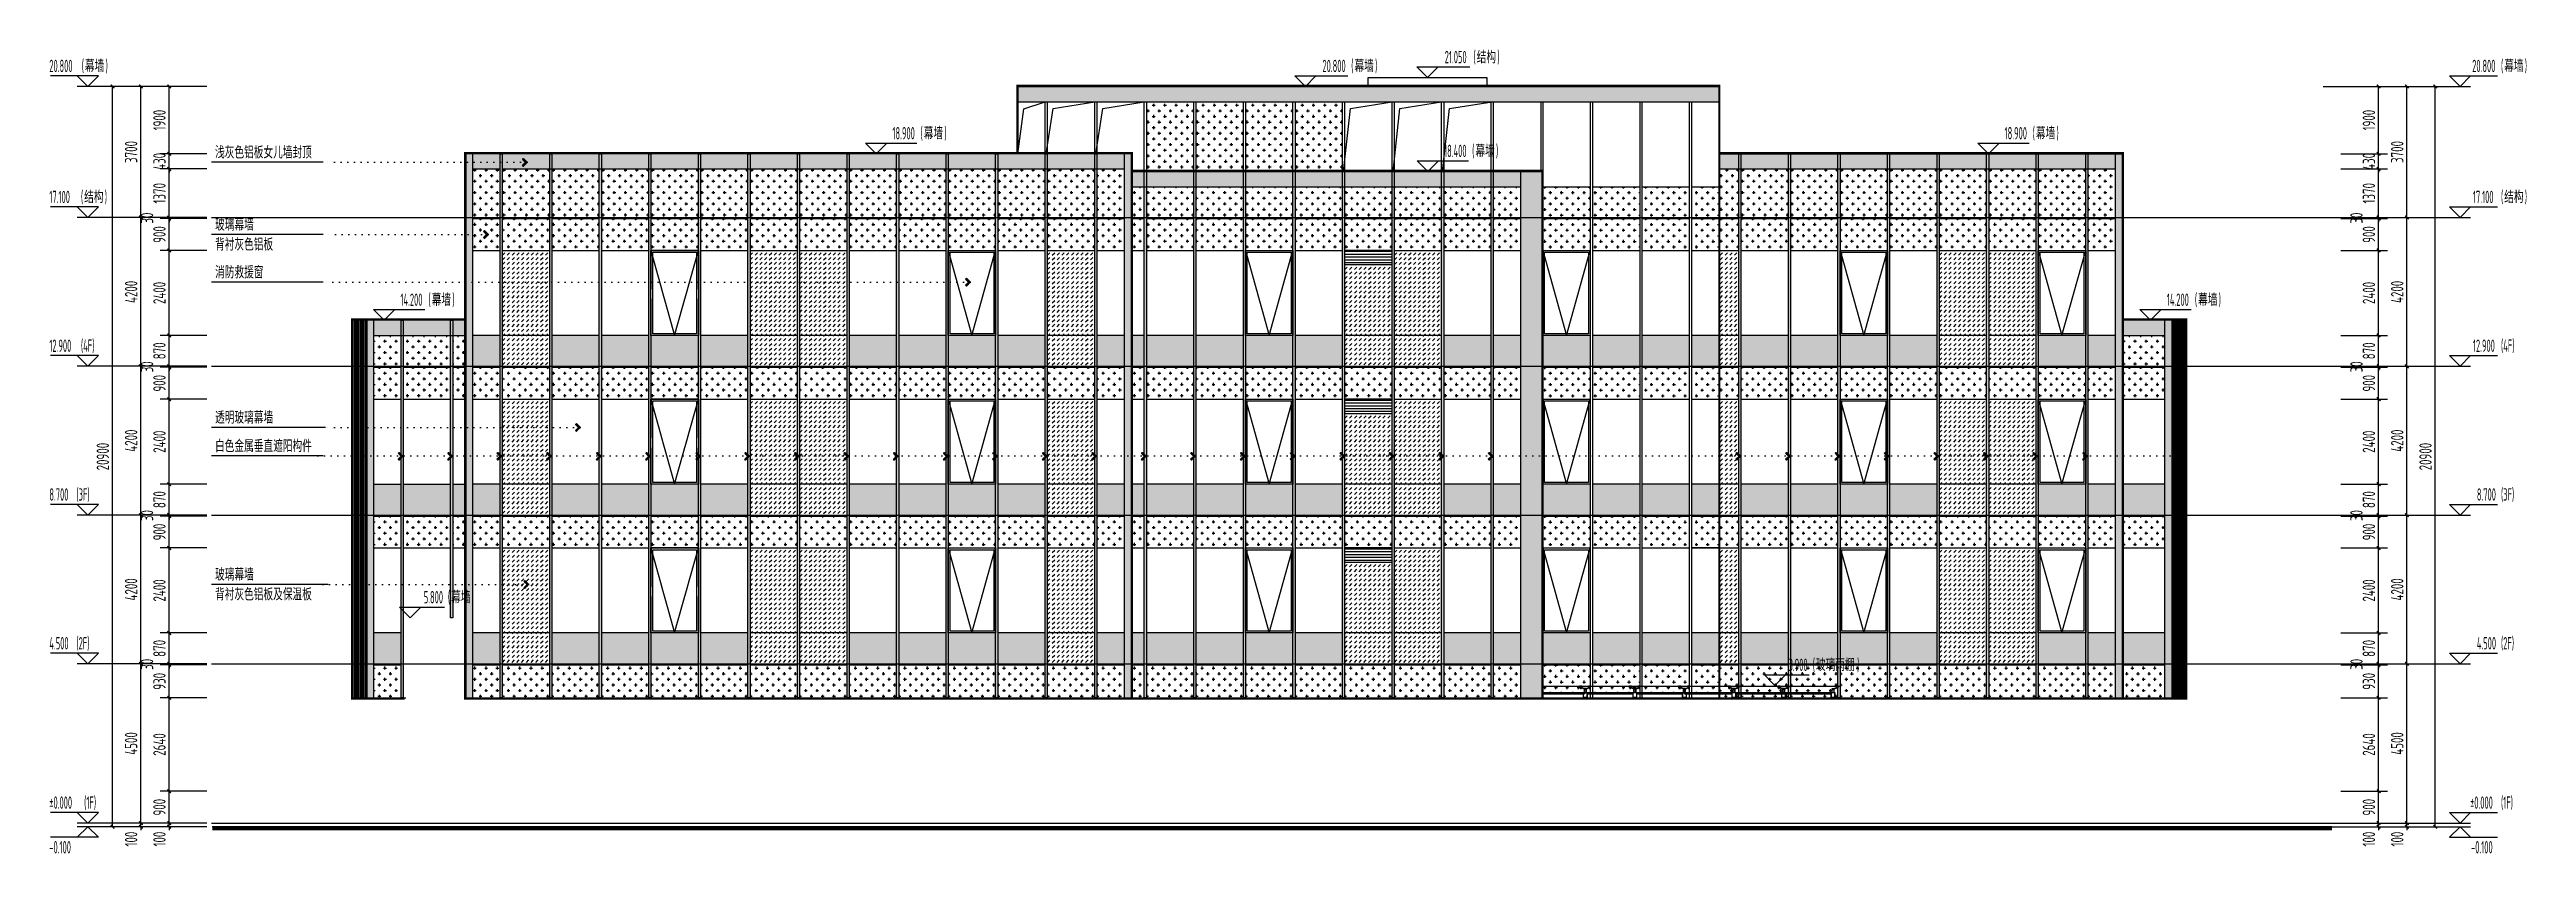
# Model space of a CAD drawing. Extents: x -863035 to 270371, y -8918 to 240488.
# Drawn here: x -863035 to -793047, y 146601 to 169298 of the extents above; entities that cross this region are included whole.
import ezdxf
from ezdxf.xclip import XClip

# ---------------------------------------------------------------- set-up
doc = ezdxf.new("R2010")
doc.units = 0
doc.header["$LTSCALE"] = 1000
doc.header["$MEASUREMENT"] = 0
doc.header["$XCLIPFRAME"] = 0
doc.linetypes.add('109-34 轴网$0$L1$0$$AUDIT_BAD_LTYPE1', pattern=[0])
doc.linetypes.add('DOT2', pattern=[0.125, 0, -0.125])
for name, color, linetype in [('01-标注_尺寸', 124, 'Continuous'), ('01-标注_标高', 200, 'Continuous'), ('01-标注_符号', 200, 'Continuous'), ('01-标注_轴线坐标', 132, 'Continuous'), ('02-TEXT_标注', 130, 'Continuous'), ('05-填充_156', 156, 'Continuous'), ('05-填充_18', 18, 'Continuous'), ('05-填充_天正', 26, 'Continuous'), ('A-C_窗', 140, 'Continuous'), ('A-SUR_看线', 231, 'Continuous'), ('D_玻璃', 152, 'Continuous'), ('D_铝板', 181, 'Continuous'), ('E-立面', 255, 'Continuous'), ('E-立面轮廓', 241, 'Continuous')]:
    doc.layers.add(name, color=color, linetype=linetype)
doc.layers.add('04-不打印_辅助线', color=165, linetype='Continuous', plot=False)
doc.styles.add('_TCH_DIM', font='ROS1', dxfattribs={"width": 0.75, "bigfont": 'JD'})
doc.styles.add('_TCH_DIM_T3', font='ROS1', dxfattribs={"width": 0.75, "bigfont": 'JD'})
doc.styles.add('logo-3', font='', dxfattribs={"width": 0.8})
doc.styles.get('logo-3').set_extended_font_data('SimSun')
doc.dimstyles.new('_TCH_ARCH&&100', dxfattribs={"dimtxt": 350, "dimasz": 100, "dimexe": 250, "dimexo": 300, "dimgap": 100, "dimtad": 1, "dimdec": 0, "dimzin": 0, "dimdsep": 46, "dimtxsty": '_TCH_DIM_T3', "dimblk": 'ARCHTICK', "dimcen": 0.09, "dimclrt": 7, "dimazin": 2, "dimtfac": 1, "dimtdec": 0, "dimtix": 1, "dimtmove": 2, "dimatfit": 3, "dimfxl": 0, "dimtolj": 1, "dimtzin": 0, "dimarcsym": 0})
doc.dimstyles.new('副本 ISO-1', dxfattribs={"dimtxt": 2.5, "dimasz": 1.5, "dimexe": 1.25, "dimexo": 0.625, "dimtad": 1, "dimdec": 0, "dimtxsty": 'logo-3', "dimblk": 'ARCHTICK', "dimcen": 2.5, "dimdle": 1, "dimadec": 0, "dimazin": 0, "dimtfac": 1, "dimtdec": 0, "dimtix": 1, "dimtmove": 0, "dimatfit": 3, "dimldrblk": 'AR', "dimfxl": 0, "dimarcsym": 0})
pattern_1 = [(0, (-1379218.24, 98653.57), (158.75, 158.75), [79.375, -238.125]), (90, (-1379178.55, 98613.88), (-158.75, 158.75), [79.375, -238.125])]
pattern_2 = [(0, (-1376418.24, 98653.57), (158.75, 158.75), [79.375, -238.125]), (90, (-1376378.55, 98613.88), (-158.75, 158.75), [79.375, -238.125])]
pattern_3 = [(0, (-1373618.24, 98653.57), (158.75, 158.75), [79.375, -238.125]), (90, (-1373578.55, 98613.88), (-158.75, 158.75), [79.375, -238.125])]
pattern_4 = [(0, (-1370818.24, 98653.57), (158.75, 158.75), [79.375, -238.125]), (90, (-1370778.55, 98613.88), (-158.75, 158.75), [79.375, -238.125])]
pattern_5 = [(0, (-1368018.24, 98653.57), (158.75, 158.75), [79.375, -238.125]), (90, (-1367978.55, 98613.88), (-158.75, 158.75), [79.375, -238.125])]
pattern_6 = [(0, (-1365218.24, 98653.57), (158.75, 158.75), [79.375, -238.125]), (90, (-1365178.55, 98613.88), (-158.75, 158.75), [79.375, -238.125])]
pattern_7 = [(0, (-1362418.24, 98653.57), (158.75, 158.75), [79.375, -238.125]), (90, (-1362378.55, 98613.88), (-158.75, 158.75), [79.375, -238.125])]
pattern_8 = [(0, (-1359618.24, 98653.57), (158.75, 158.75), [79.375, -238.125]), (90, (-1359578.55, 98613.88), (-158.75, 158.75), [79.375, -238.125])]
pattern_9 = [(0, (-1356818.24, 98653.57), (158.75, 158.75), [79.375, -238.125]), (90, (-1356778.55, 98613.88), (-158.75, 158.75), [79.375, -238.125])]
pattern_10 = [(0, (-1354018.24, 98653.57), (158.75, 158.75), [79.375, -238.125]), (90, (-1353978.55, 98613.88), (-158.75, 158.75), [79.375, -238.125])]
pattern_11 = [(0, (-1351218.24, 98653.57), (158.75, 158.75), [79.375, -238.125]), (90, (-1351178.55, 98613.88), (-158.75, 158.75), [79.375, -238.125])]
pattern_12 = [(0, (-1361848.24, 98653.57), (158.75, 158.75), [79.375, -238.125]), (90, (-1361808.55, 98613.88), (-158.75, 158.75), [79.375, -238.125])]
pattern_13 = [(0, (-1344218.24, 98653.57), (158.75, 158.75), [79.375, -238.125]), (90, (-1344178.55, 98613.88), (-158.75, 158.75), [79.375, -238.125])]
pattern_14 = [(0, (-1344218.24, 102853.57), (158.75, 158.75), [79.375, -238.125]), (90, (-1344178.55, 102813.88), (-158.75, 158.75), [79.375, -238.125])]
pattern_15 = [(0, (-1341418.24, 98653.57), (158.75, 158.75), [79.375, -238.125]), (90, (-1341378.55, 98613.88), (-158.75, 158.75), [79.375, -238.125])]
pattern_16 = [(0, (-1337218.24, 98653.57), (158.75, 158.75), [79.375, -238.125]), (90, (-1337178.55, 98613.88), (-158.75, 158.75), [79.375, -238.125])]
pattern_17 = [(0, (-1379218.24, 102853.57), (158.75, 158.75), [79.375, -238.125]), (90, (-1379178.55, 102813.88), (-158.75, 158.75), [79.375, -238.125])]
pattern_18 = [(0, (-1376418.24, 102853.57), (158.75, 158.75), [79.375, -238.125]), (90, (-1376378.55, 102813.88), (-158.75, 158.75), [79.375, -238.125])]
pattern_19 = [(0, (-1373618.24, 102853.57), (158.75, 158.75), [79.375, -238.125]), (90, (-1373578.55, 102813.88), (-158.75, 158.75), [79.375, -238.125])]
pattern_20 = [(0, (-1370818.24, 102853.57), (158.75, 158.75), [79.375, -238.125]), (90, (-1370778.55, 102813.88), (-158.75, 158.75), [79.375, -238.125])]
pattern_21 = [(0, (-1368018.24, 102853.57), (158.75, 158.75), [79.375, -238.125]), (90, (-1367978.55, 102813.88), (-158.75, 158.75), [79.375, -238.125])]
pattern_22 = [(0, (-1365218.24, 102853.57), (158.75, 158.75), [79.375, -238.125]), (90, (-1365178.55, 102813.88), (-158.75, 158.75), [79.375, -238.125])]
pattern_23 = [(0, (-1362418.24, 102853.57), (158.75, 158.75), [79.375, -238.125]), (90, (-1362378.55, 102813.88), (-158.75, 158.75), [79.375, -238.125])]
pattern_24 = [(0, (-1359618.24, 102853.57), (158.75, 158.75), [79.375, -238.125]), (90, (-1359578.55, 102813.88), (-158.75, 158.75), [79.375, -238.125])]
pattern_25 = [(0, (-1356818.24, 102853.57), (158.75, 158.75), [79.375, -238.125]), (90, (-1356778.55, 102813.88), (-158.75, 158.75), [79.375, -238.125])]
pattern_26 = [(0, (-1354018.24, 102853.57), (158.75, 158.75), [79.375, -238.125]), (90, (-1353978.55, 102813.88), (-158.75, 158.75), [79.375, -238.125])]
pattern_27 = [(0, (-1341418.24, 102853.57), (158.75, 158.75), [79.375, -238.125]), (90, (-1341378.55, 102813.88), (-158.75, 158.75), [79.375, -238.125])]
pattern_28 = [(0, (-1337218.24, 102853.57), (158.75, 158.75), [79.375, -238.125]), (90, (-1337178.55, 102813.88), (-158.75, 158.75), [79.375, -238.125])]
pattern_29 = [(0, (-1379218.24, 107053.57), (158.75, 158.75), [79.375, -238.125]), (90, (-1379178.55, 107013.88), (-158.75, 158.75), [79.375, -238.125])]
pattern_30 = [(0, (-1376418.24, 107053.57), (158.75, 158.75), [79.375, -238.125]), (90, (-1376378.55, 107013.88), (-158.75, 158.75), [79.375, -238.125])]
pattern_31 = [(0, (-1373618.24, 107053.57), (158.75, 158.75), [79.375, -238.125]), (90, (-1373578.55, 107013.88), (-158.75, 158.75), [79.375, -238.125])]
pattern_32 = [(0, (-1370818.24, 107053.57), (158.75, 158.75), [79.375, -238.125]), (90, (-1370778.55, 107013.88), (-158.75, 158.75), [79.375, -238.125])]
pattern_33 = [(0, (-1368018.24, 107053.57), (158.75, 158.75), [79.375, -238.125]), (90, (-1367978.55, 107013.88), (-158.75, 158.75), [79.375, -238.125])]
pattern_34 = [(0, (-1365218.24, 107053.57), (158.75, 158.75), [79.375, -238.125]), (90, (-1365178.55, 107013.88), (-158.75, 158.75), [79.375, -238.125])]
pattern_35 = [(0, (-1362418.24, 107053.57), (158.75, 158.75), [79.375, -238.125]), (90, (-1362378.55, 107013.88), (-158.75, 158.75), [79.375, -238.125])]
pattern_36 = [(0, (-1359618.24, 107053.57), (158.75, 158.75), [79.375, -238.125]), (90, (-1359578.55, 107013.88), (-158.75, 158.75), [79.375, -238.125])]
pattern_37 = [(0, (-1356818.24, 107053.57), (158.75, 158.75), [79.375, -238.125]), (90, (-1356778.55, 107013.88), (-158.75, 158.75), [79.375, -238.125])]
pattern_38 = [(0, (-1354018.24, 107053.57), (158.75, 158.75), [79.375, -238.125]), (90, (-1353978.55, 107013.88), (-158.75, 158.75), [79.375, -238.125])]
pattern_39 = [(0, (-1344218.24, 107053.57), (158.75, 158.75), [79.375, -238.125]), (90, (-1344178.55, 107013.88), (-158.75, 158.75), [79.375, -238.125])]
pattern_40 = [(0, (-1341418.24, 107053.57), (158.75, 158.75), [79.375, -238.125]), (90, (-1341378.55, 107013.88), (-158.75, 158.75), [79.375, -238.125])]
pattern_41 = [(0, (-1337218.24, 107053.57), (158.75, 158.75), [79.375, -238.125]), (90, (-1337178.55, 107013.88), (-158.75, 158.75), [79.375, -238.125])]
pattern_42 = [(0, (-1379218.24, 103753.57), (158.75, 158.75), [79.375, -238.125]), (90, (-1379178.55, 103713.88), (-158.75, 158.75), [79.375, -238.125])]
pattern_43 = [(0, (-1379218.24, 107953.57), (158.75, 158.75), [79.375, -238.125]), (90, (-1379178.55, 107913.88), (-158.75, 158.75), [79.375, -238.125])]
pattern_44 = [(0, (-1362418.24, 107953.57), (158.75, 158.75), [79.375, -238.125]), (90, (-1362378.55, 107913.88), (-158.75, 158.75), [79.375, -238.125])]
pattern_45 = [(0, (-1359618.24, 107953.57), (158.75, 158.75), [79.375, -238.125]), (90, (-1359578.55, 107913.88), (-158.75, 158.75), [79.375, -238.125])]
pattern_46 = [(0, (-1356818.24, 107953.57), (158.75, 158.75), [79.375, -238.125]), (90, (-1356778.55, 107913.88), (-158.75, 158.75), [79.375, -238.125])]
pattern_47 = [(0, (-1354018.24, 107953.57), (158.75, 158.75), [79.375, -238.125]), (90, (-1353978.55, 107913.88), (-158.75, 158.75), [79.375, -238.125])]

msp = doc.modelspace()

# ---------------------------------------------------------------- texts
at = {"layer": '02-TEXT_标注', "style": '_TCH_DIM'}
for s, height, width, p in [('20.800', 350, 0.5625, (-863041.2, 168661.2)), ('(', 350, 0.5625, (-862126.3, 168661.2)), ('幕墙', 347.29, 0.75, (-862034.5, 168661.2)), (')', 350, 0.5625, (-861452.5, 168661.2)), ('20.800', 350, 0.5625, (-827067.7, 168661.2)), ('(', 350, 0.5625, (-826255.2, 168661.2)), ('幕墙', 347.29, 0.75, (-826163.4, 168661.2)), (')', 350, 0.5625, (-825581.4, 168661.2)), ('21.050', 350, 0.5625, (-823613.3, 168911.2)), ('(', 350, 0.5625, (-822800.8, 168911.2)), ('结构', 347.29, 0.75, (-822708.9, 168911.2)), (')', 350, 0.5625, (-822127, 168911.2)), ('20.800', 350, 0.5625, (-794580.8, 168661.2)), ('(', 350, 0.5625, (-793768.3, 168661.2)), ('幕墙', 347.29, 0.75, (-793676.4, 168661.2)), (')', 350, 0.5625, (-793094.5, 168661.2)), ('浅灰色铝板女儿墙封顶', 347.29, 0.75, (-858357.8, 166221.9)), ('18.900', 350, 0.5625, (-839218.6, 166761.2)), ('(', 350, 0.5625, (-838425.7, 166761.2)), ('幕墙', 347.29, 0.75, (-838333.9, 166761.2)), (')', 350, 0.5625, (-837751.9, 166761.2)), ('18.400', 350, 0.5625, (-823631.4, 166261.2)), ('(', 350, 0.5625, (-822838.6, 166261.2)), ('幕墙', 347.29, 0.75, (-822746.7, 166261.2)), (')', 350, 0.5625, (-822164.7, 166261.2)), ('18.900', 350, 0.5625, (-807794.1, 166761.2)), ('(', 350, 0.5625, (-807001.3, 166761.2)), ('幕墙', 347.29, 0.75, (-806909.4, 166761.2)), (')', 350, 0.5625, (-806327.5, 166761.2)), ('17.100', 350, 0.5625, (-863041.2, 164961.2)), ('(', 350, 0.5625, (-862149, 164961.2)), ('结构', 347.29, 0.75, (-862057.1, 164961.2)), (')', 350, 0.5625, (-861475.1, 164961.2)), ('17.100', 350, 0.5625, (-794561.1, 164961.2)), ('(', 350, 0.5625, (-793768.3, 164961.2)), ('结构', 347.29, 0.75, (-793676.4, 164961.2)), (')', 350, 0.5625, (-793094.5, 164961.2)), ('玻璃幕墙', 347.29, 0.75, (-858357.8, 164181.5)), ('背衬灰色铝板', 347.29, 0.75, (-858357.8, 163621.5)), ('消防救援窗', 347.29, 0.75, (-858357.8, 162836.2)), ('14.200', 350, 0.5625, (-853121.6, 162061.2)), ('(', 350, 0.5625, (-852328.8, 162061.2)), ('幕墙', 347.29, 0.75, (-852236.9, 162061.2)), (')', 350, 0.5625, (-851654.9, 162061.2)), ('14.200', 350, 0.5625, (-803210.2, 162061.2)), ('(', 350, 0.5625, (-802417.4, 162061.2)), ('幕墙', 347.29, 0.75, (-802325.5, 162061.2)), (')', 350, 0.5625, (-801743.5, 162061.2)), ('12.900', 350, 0.5625, (-863041.2, 160761.2)), ('(4F)', 350, 0.5625, (-862149, 160761.2)), ('12.900', 350, 0.5625, (-794561.1, 160761.2)), ('(4F)', 350, 0.5625, (-793768.3, 160761.2)), ('透明玻璃幕墙', 347.29, 0.75, (-858357.8, 158734.7)), ('白色金属垂直遮阳构件', 347.29, 0.75, (-858357.8, 157930.7)), ('8.700', 350, 0.5625, (-863041.2, 156561.2)), ('(3F)', 350, 0.5625, (-862277.3, 156561.2)), ('8.700', 350, 0.5625, (-794449.6, 156561.2)), ('(3F)', 350, 0.5625, (-793768.3, 156561.2)), ('玻璃幕墙', 347.29, 0.75, (-858357.8, 154303.1)), ('背衬灰色铝板及保温板', 347.29, 0.75, (-858357.8, 153743.1)), ('5.800', 350, 0.5625, (-852460.9, 153661.2)), ('(', 350, 0.5625, (-851779.6, 153661.2)), ('幕墙', 347.29, 0.75, (-851687.8, 153661.2)), (')', 350, 0.5625, (-851105.8, 153661.2)), ('4.500', 350, 0.5625, (-863041.2, 152361.2)), ('(2F)', 350, 0.5625, (-862277.3, 152361.2)), ('4.500', 350, 0.5625, (-794449.6, 152361.2)), ('(2F)', 350, 0.5625, (-793768.3, 152361.2)), ('3.900', 350, 0.5625, (-813897.2, 151751.2)), ('(', 350, 0.5625, (-813215.9, 151751.2)), ('玻璃雨棚', 347.29, 0.75, (-813124.1, 151751.2)), (')', 350, 0.5625, (-811960.1, 151751.2)), ('%%P0.000', 350, 0.5625, (-863041.2, 147861.2)), ('(1F)', 350, 0.5625, (-862058.4, 147861.2)), ('%%P0.000', 350, 0.5625, (-794639.9, 147861.2)), ('(1F)', 350, 0.5625, (-793768.3, 147861.2)), ('-0.100', 350, 0.5625, (-863041.2, 146601.2)), ('-0.100', 350, 0.5625, (-794613.6, 146601.2))]:
    msp.add_text(s, height=height, dxfattribs=dict(at, width=width)).set_placement(p)

# ---------------------------------------------------------------- blocks, each defined once
blk = doc.blocks.new('_ArchTick')
at = {"color": 0, "linetype": 'ByBlock', "const_width": 0.4}
blk.add_lwpolyline([(-0.5, -0.5), (0.5, 0.5)], dxfattribs=at)
blk = doc.blocks.new('*X7')
at = {"color": 0}
for p, q in [((-1012.312, 1692.723), (-1012.284, 1692.723)), ((-1012.312, 1692.722), (-1012.312, 1692.723)), ((-1012.311, 1692.724), (-1012.285, 1692.724)), ((-1012.311, 1692.721), (-1012.311, 1692.724)), ((-1012.311, 1692.722), (-1012.283, 1692.722)), ((-1012.31, 1692.725), (-1012.286, 1692.725)), ((-1012.31, 1692.72), (-1012.31, 1692.725)), ((-1012.31, 1692.721), (-1012.282, 1692.721)), ((-1012.309, 1692.726), (-1012.287, 1692.726)), ((-1012.309, 1692.719), (-1012.309, 1692.726)), ((-1012.309, 1692.72), (-1012.281, 1692.72)), ((-1012.308, 1692.727), (-1012.288, 1692.727)), ((-1012.308, 1692.718), (-1012.308, 1692.727)), ((-1012.308, 1692.719), (-1012.28, 1692.719)), ((-1012.307, 1692.728), (-1012.289, 1692.728)), ((-1012.307, 1692.717), (-1012.307, 1692.728)), ((-1012.307, 1692.718), (-1012.279, 1692.718)), ((-1012.306, 1692.729), (-1012.29, 1692.729)), ((-1012.306, 1692.716), (-1012.306, 1692.729)), ((-1012.306, 1692.717), (-1012.278, 1692.717)), ((-1012.305, 1692.73), (-1012.291, 1692.73)), ((-1012.305, 1692.715), (-1012.305, 1692.73)), ((-1012.305, 1692.716), (-1012.277, 1692.716)), ((-1012.304, 1692.731), (-1012.292, 1692.731)), ((-1012.304, 1692.714), (-1012.304, 1692.731)), ((-1012.304, 1692.715), (-1012.276, 1692.715)), ((-1012.303, 1692.732), (-1012.293, 1692.732)), ((-1012.303, 1692.713), (-1012.303, 1692.732)), ((-1012.303, 1692.714), (-1012.275, 1692.714)), ((-1012.302, 1692.733), (-1012.294, 1692.733)), ((-1012.302, 1692.712), (-1012.302, 1692.733)), ((-1012.302, 1692.713), (-1012.274, 1692.713)), ((-1012.301, 1692.734), (-1012.295, 1692.734)), ((-1012.301, 1692.711), (-1012.301, 1692.734)), ((-1012.301, 1692.712), (-1012.273, 1692.712)), ((-1012.3, 1692.735), (-1012.296, 1692.735)), ((-1012.3, 1692.71), (-1012.3, 1692.735)), ((-1012.3, 1692.711), (-1012.272, 1692.711)), ((-1012.299, 1692.736), (-1012.297, 1692.736)), ((-1012.299, 1692.709), (-1012.299, 1692.736)), ((-1012.299, 1692.71), (-1012.271, 1692.71)), ((-1012.298, 1692.708), (-1012.298, 1692.736)), ((-1012.298, 1692.709), (-1012.27, 1692.709)), ((-1012.297, 1692.707), (-1012.297, 1692.735)), ((-1012.297, 1692.708), (-1012.269, 1692.708)), ((-1012.296, 1692.706), (-1012.296, 1692.734)), ((-1012.296, 1692.707), (-1012.268, 1692.707)), ((-1012.295, 1692.705), (-1012.295, 1692.733)), ((-1012.295, 1692.706), (-1012.267, 1692.706)), ((-1012.294, 1692.704), (-1012.294, 1692.732)), ((-1012.294, 1692.705), (-1012.266, 1692.705)), ((-1012.293, 1692.703), (-1012.293, 1692.731)), ((-1012.293, 1692.704), (-1012.265, 1692.704)), ((-1012.292, 1692.702), (-1012.292, 1692.73)), ((-1012.292, 1692.703), (-1012.264, 1692.703)), ((-1012.291, 1692.701), (-1012.291, 1692.729)), ((-1012.291, 1692.702), (-1012.263, 1692.702)), ((-1012.29, 1692.7), (-1012.29, 1692.728)), ((-1012.29, 1692.701), (-1012.262, 1692.701)), ((-1012.289, 1692.699), (-1012.289, 1692.727)), ((-1012.289, 1692.7), (-1012.261, 1692.7)), ((-1012.288, 1692.698), (-1012.288, 1692.726)), ((-1012.288, 1692.699), (-1012.26, 1692.699)), ((-1012.287, 1692.697), (-1012.287, 1692.725)), ((-1012.287, 1692.698), (-1012.259, 1692.698)), ((-1012.286, 1692.696), (-1012.286, 1692.724)), ((-1012.286, 1692.697), (-1012.258, 1692.697)), ((-1012.285, 1692.695), (-1012.285, 1692.723)), ((-1012.285, 1692.696), (-1012.257, 1692.696)), ((-1012.284, 1692.694), (-1012.284, 1692.722)), ((-1012.284, 1692.695), (-1012.256, 1692.695)), ((-1012.283, 1692.693), (-1012.283, 1692.721)), ((-1012.283, 1692.694), (-1012.255, 1692.694)), ((-1012.282, 1692.692), (-1012.282, 1692.72)), ((-1012.282, 1692.693), (-1012.254, 1692.693)), ((-1012.281, 1692.691), (-1012.281, 1692.719)), ((-1012.281, 1692.692), (-1012.253, 1692.692)), ((-1012.28, 1692.69), (-1012.28, 1692.718)), ((-1012.28, 1692.691), (-1012.252, 1692.691)), ((-1012.279, 1692.689), (-1012.279, 1692.717)), ((-1012.279, 1692.69), (-1012.251, 1692.69)), ((-1012.278, 1692.688), (-1012.278, 1692.716)), ((-1012.278, 1692.689), (-1012.25, 1692.689)), ((-1012.277, 1692.687), (-1012.277, 1692.715)), ((-1012.277, 1692.688), (-1012.249, 1692.688)), ((-1012.276, 1692.686), (-1012.276, 1692.714)), ((-1012.276, 1692.687), (-1012.248, 1692.687)), ((-1012.275, 1692.685), (-1012.275, 1692.713)), ((-1012.275, 1692.686), (-1012.247, 1692.686)), ((-1012.274, 1692.684), (-1012.274, 1692.712)), ((-1012.274, 1692.685), (-1012.246, 1692.685)), ((-1012.273, 1692.683), (-1012.273, 1692.711)), ((-1012.273, 1692.684), (-1012.245, 1692.684)), ((-1012.272, 1692.682), (-1012.272, 1692.71)), ((-1012.272, 1692.683), (-1012.244, 1692.683)), ((-1012.271, 1692.681), (-1012.271, 1692.709)), ((-1012.271, 1692.682), (-1012.243, 1692.682)), ((-1012.27, 1692.68), (-1012.27, 1692.708)), ((-1012.27, 1692.681), (-1012.242, 1692.681)), ((-1012.269, 1692.679), (-1012.269, 1692.707)), ((-1012.269, 1692.68), (-1012.241, 1692.68)), ((-1012.268, 1692.678), (-1012.268, 1692.706)), ((-1012.268, 1692.679), (-1012.24, 1692.679)), ((-1012.267, 1692.677), (-1012.267, 1692.705)), ((-1012.267, 1692.678), (-1012.239, 1692.678)), ((-1012.266, 1692.676), (-1012.266, 1692.704)), ((-1012.266, 1692.677), (-1012.238, 1692.677)), ((-1012.265, 1692.675), (-1012.265, 1692.703)), ((-1012.265, 1692.676), (-1012.237, 1692.676)), ((-1012.264, 1692.674), (-1012.264, 1692.702)), ((-1012.264, 1692.675), (-1012.236, 1692.675)), ((-1012.263, 1692.673), (-1012.263, 1692.701)), ((-1012.263, 1692.674), (-1012.235, 1692.674)), ((-1012.262, 1692.672), (-1012.262, 1692.7)), ((-1012.262, 1692.673), (-1012.234, 1692.673)), ((-1012.262, 1692.668), (-1012.233, 1692.668)), ((-1012.262, 1692.639), (-1012.262, 1692.668)), ((-1012.261, 1692.671), (-1012.261, 1692.699)), ((-1012.261, 1692.672), (-1012.233, 1692.672)), ((-1012.261, 1692.669), (-1012.232, 1692.669)), ((-1012.261, 1692.64), (-1012.261, 1692.669)), ((-1012.26, 1692.67), (-1012.26, 1692.698)), ((-1012.26, 1692.671), (-1012.232, 1692.671)), ((-1012.26, 1692.67), (-1012.231, 1692.67)), ((-1012.26, 1692.641), (-1012.26, 1692.67)), ((-1012.259, 1692.642), (-1012.259, 1692.697)), ((-1012.258, 1692.643), (-1012.258, 1692.696)), ((-1012.257, 1692.644), (-1012.257, 1692.695)), ((-1012.256, 1692.645), (-1012.256, 1692.694)), ((-1012.255, 1692.646), (-1012.255, 1692.693)), ((-1012.254, 1692.647), (-1012.254, 1692.692)), ((-1012.253, 1692.648), (-1012.253, 1692.691)), ((-1012.252, 1692.649), (-1012.252, 1692.69)), ((-1012.251, 1692.65), (-1012.251, 1692.689)), ((-1012.25, 1692.651), (-1012.25, 1692.688)), ((-1012.249, 1692.652), (-1012.249, 1692.687)), ((-1012.248, 1692.653), (-1012.248, 1692.686)), ((-1012.247, 1692.654), (-1012.247, 1692.685)), ((-1012.246, 1692.655), (-1012.246, 1692.684)), ((-1012.245, 1692.656), (-1012.245, 1692.683)), ((-1012.244, 1692.657), (-1012.244, 1692.682)), ((-1012.243, 1692.658), (-1012.243, 1692.681)), ((-1012.242, 1692.659), (-1012.242, 1692.68)), ((-1012.241, 1692.66), (-1012.241, 1692.679)), ((-1012.24, 1692.661), (-1012.24, 1692.678)), ((-1012.239, 1692.662), (-1012.239, 1692.677)), ((-1012.238, 1692.663), (-1012.238, 1692.676)), ((-1012.237, 1692.664), (-1012.237, 1692.675)), ((-1012.236, 1692.665), (-1012.236, 1692.674)), ((-1012.235, 1692.666), (-1012.235, 1692.673)), ((-1012.234, 1692.667), (-1012.234, 1692.672)), ((-1012.233, 1692.668), (-1012.233, 1692.671)), ((-1012.232, 1692.669), (-1012.232, 1692.67)), ((-1012.312, 1692.618), (-1012.283, 1692.618)), ((-1012.312, 1692.617), (-1012.312, 1692.618)), ((-1012.311, 1692.619), (-1012.282, 1692.619)), ((-1012.311, 1692.616), (-1012.311, 1692.619)), ((-1012.311, 1692.617), (-1012.284, 1692.617)), ((-1012.31, 1692.62), (-1012.281, 1692.62)), ((-1012.31, 1692.615), (-1012.31, 1692.62)), ((-1012.31, 1692.616), (-1012.285, 1692.616)), ((-1012.309, 1692.621), (-1012.28, 1692.621)), ((-1012.309, 1692.614), (-1012.309, 1692.621)), ((-1012.309, 1692.615), (-1012.286, 1692.615)), ((-1012.308, 1692.622), (-1012.279, 1692.622)), ((-1012.308, 1692.613), (-1012.308, 1692.622)), ((-1012.308, 1692.614), (-1012.287, 1692.614)), ((-1012.307, 1692.623), (-1012.278, 1692.623)), ((-1012.307, 1692.612), (-1012.307, 1692.623)), ((-1012.307, 1692.613), (-1012.288, 1692.613)), ((-1012.306, 1692.624), (-1012.277, 1692.624)), ((-1012.306, 1692.611), (-1012.306, 1692.624)), ((-1012.306, 1692.612), (-1012.289, 1692.612)), ((-1012.305, 1692.625), (-1012.276, 1692.625)), ((-1012.305, 1692.61), (-1012.305, 1692.625)), ((-1012.305, 1692.611), (-1012.29, 1692.611)), ((-1012.304, 1692.626), (-1012.275, 1692.626)), ((-1012.304, 1692.609), (-1012.304, 1692.626)), ((-1012.304, 1692.61), (-1012.291, 1692.61)), ((-1012.303, 1692.627), (-1012.274, 1692.627)), ((-1012.303, 1692.608), (-1012.303, 1692.627)), ((-1012.303, 1692.609), (-1012.292, 1692.609)), ((-1012.302, 1692.628), (-1012.273, 1692.628)), ((-1012.302, 1692.607), (-1012.302, 1692.628)), ((-1012.302, 1692.608), (-1012.293, 1692.608)), ((-1012.301, 1692.629), (-1012.272, 1692.629)), ((-1012.301, 1692.606), (-1012.301, 1692.629)), ((-1012.301, 1692.607), (-1012.294, 1692.607)), ((-1012.3, 1692.63), (-1012.271, 1692.63)), ((-1012.3, 1692.605), (-1012.3, 1692.63)), ((-1012.3, 1692.606), (-1012.295, 1692.606)), ((-1012.299, 1692.631), (-1012.27, 1692.631)), ((-1012.299, 1692.604), (-1012.299, 1692.631)), ((-1012.299, 1692.605), (-1012.296, 1692.605)), ((-1012.298, 1692.632), (-1012.269, 1692.632)), ((-1012.298, 1692.603), (-1012.298, 1692.632)), ((-1012.298, 1692.604), (-1012.297, 1692.604)), ((-1012.297, 1692.633), (-1012.268, 1692.633)), ((-1012.297, 1692.604), (-1012.297, 1692.633)), ((-1012.296, 1692.634), (-1012.267, 1692.634)), ((-1012.296, 1692.605), (-1012.296, 1692.634)), ((-1012.295, 1692.635), (-1012.266, 1692.635)), ((-1012.295, 1692.606), (-1012.295, 1692.635)), ((-1012.294, 1692.636), (-1012.265, 1692.636)), ((-1012.294, 1692.607), (-1012.294, 1692.636)), ((-1012.293, 1692.637), (-1012.264, 1692.637)), ((-1012.293, 1692.608), (-1012.293, 1692.637)), ((-1012.292, 1692.638), (-1012.263, 1692.638)), ((-1012.292, 1692.609), (-1012.292, 1692.638)), ((-1012.291, 1692.639), (-1012.262, 1692.639)), ((-1012.291, 1692.61), (-1012.291, 1692.639)), ((-1012.29, 1692.64), (-1012.261, 1692.64)), ((-1012.29, 1692.611), (-1012.29, 1692.64)), ((-1012.289, 1692.641), (-1012.26, 1692.641)), ((-1012.289, 1692.612), (-1012.289, 1692.641)), ((-1012.288, 1692.642), (-1012.259, 1692.642)), ((-1012.288, 1692.613), (-1012.288, 1692.642)), ((-1012.287, 1692.643), (-1012.258, 1692.643)), ((-1012.287, 1692.614), (-1012.287, 1692.643)), ((-1012.286, 1692.644), (-1012.257, 1692.644)), ((-1012.286, 1692.615), (-1012.286, 1692.644)), ((-1012.285, 1692.645), (-1012.256, 1692.645)), ((-1012.285, 1692.616), (-1012.285, 1692.645)), ((-1012.284, 1692.646), (-1012.255, 1692.646)), ((-1012.284, 1692.617), (-1012.284, 1692.646)), ((-1012.283, 1692.647), (-1012.254, 1692.647)), ((-1012.283, 1692.618), (-1012.283, 1692.647)), ((-1012.282, 1692.648), (-1012.253, 1692.648)), ((-1012.282, 1692.619), (-1012.282, 1692.648)), ((-1012.281, 1692.649), (-1012.252, 1692.649)), ((-1012.281, 1692.62), (-1012.281, 1692.649)), ((-1012.28, 1692.65), (-1012.251, 1692.65)), ((-1012.28, 1692.621), (-1012.28, 1692.65)), ((-1012.279, 1692.651), (-1012.25, 1692.651)), ((-1012.279, 1692.622), (-1012.279, 1692.651)), ((-1012.278, 1692.652), (-1012.249, 1692.652)), ((-1012.278, 1692.623), (-1012.278, 1692.652)), ((-1012.277, 1692.653), (-1012.248, 1692.653)), ((-1012.277, 1692.624), (-1012.277, 1692.653)), ((-1012.276, 1692.654), (-1012.247, 1692.654)), ((-1012.276, 1692.625), (-1012.276, 1692.654)), ((-1012.275, 1692.655), (-1012.246, 1692.655)), ((-1012.275, 1692.626), (-1012.275, 1692.655)), ((-1012.274, 1692.656), (-1012.245, 1692.656)), ((-1012.274, 1692.627), (-1012.274, 1692.656)), ((-1012.273, 1692.657), (-1012.244, 1692.657)), ((-1012.273, 1692.628), (-1012.273, 1692.657)), ((-1012.272, 1692.658), (-1012.243, 1692.658)), ((-1012.272, 1692.629), (-1012.272, 1692.658)), ((-1012.271, 1692.659), (-1012.242, 1692.659)), ((-1012.271, 1692.63), (-1012.271, 1692.659)), ((-1012.27, 1692.66), (-1012.241, 1692.66)), ((-1012.27, 1692.631), (-1012.27, 1692.66)), ((-1012.269, 1692.661), (-1012.24, 1692.661)), ((-1012.269, 1692.632), (-1012.269, 1692.661)), ((-1012.268, 1692.662), (-1012.239, 1692.662)), ((-1012.268, 1692.633), (-1012.268, 1692.662)), ((-1012.267, 1692.663), (-1012.238, 1692.663)), ((-1012.267, 1692.634), (-1012.267, 1692.663)), ((-1012.266, 1692.664), (-1012.237, 1692.664)), ((-1012.266, 1692.635), (-1012.266, 1692.664)), ((-1012.265, 1692.665), (-1012.236, 1692.665)), ((-1012.265, 1692.636), (-1012.265, 1692.665)), ((-1012.264, 1692.666), (-1012.235, 1692.666)), ((-1012.264, 1692.637), (-1012.264, 1692.666)), ((-1012.263, 1692.667), (-1012.234, 1692.667)), ((-1012.263, 1692.638), (-1012.263, 1692.667))]:
    blk.add_line(p, q, dxfattribs=at)
blk = doc.blocks.new('A-ARROW')
blk.add_lwpolyline([(0.081, 0.052), (0.067, 0.067), (0, 0), (0.067, -0.067), (0.081, -0.052), (0.028, 0)], close=True)
at = {"rotation": 180}
blk.add_blockref('*X7', (-1012.231, 1692.67), dxfattribs=at)
blk = doc.blocks.new('AR')
at = {"xscale": -21.59999999986031, "yscale": 21.59999999999127, "zscale": 21.6, "rotation": 359.9999997162888}
blk.add_blockref('A-ARROW', (0, 0), dxfattribs=at)
blk = doc.blocks.new('*U25')
at = {"layer": '05-填充_18'}
h = blk.add_hatch(color=256, dxfattribs=at)
h.dxf.hatch_style = 1
h.paths.add_polyline_path([(60, -10350), (0, -10350), (0, 310), (60, 310)])
blk.add_lwpolyline([(60, -10350), (0, -10350), (0, 310), (60, 310)], close=True)
blk = doc.blocks.new('*U32')
at = {"layer": '05-填充_18'}
h = blk.add_hatch(color=256, dxfattribs=at)
h.dxf.hatch_style = 1
h.paths.add_polyline_path([(60, -8090), (0, -8090), (0, 310), (60, 310)])
blk.add_lwpolyline([(60, -8090), (0, -8090), (0, 310), (60, 310)], close=True)
blk = doc.blocks.new('*U23')
at = {"layer": '05-填充_18'}
h = blk.add_hatch(color=256, dxfattribs=at)
h.dxf.hatch_style = 1
h.paths.add_polyline_path([(60, -15050), (0, -15050), (0, 310), (60, 310)])
blk.add_lwpolyline([(60, -15050), (0, -15050), (0, 310), (60, 310)], close=True)
blk = doc.blocks.new('*U24')
at = {"layer": '05-填充_18'}
h = blk.add_hatch(color=256, dxfattribs=at)
h.dxf.hatch_style = 1
h.paths.add_polyline_path([(60, -14550), (0, -14550), (0, 310), (60, 310)])
blk.add_lwpolyline([(60, -14550), (0, -14550), (0, 310), (60, 310)], close=True)
blk = doc.blocks.new('A$C2DDF4F07')
at = {"layer": 'A-C_窗'}
for points in [[(0, 2400), (1340, 2400), (1340, 0), (0, 0)], [(50, 2350), (1290, 2350), (1290, 50), (50, 50)]]:
    blk.add_lwpolyline(points, close=True, dxfattribs=at)
blk.add_lwpolyline([(0, 2400), (670, 0), (1340, 2400)], dxfattribs=at)
blk = doc.blocks.new('单爪')
at = {"linetype": 'ByBlock'}
for points in [[(21676, 19383, 0.319961), (21666, 19375), (21676, 19375)], [(21729, 19383, -0.319961), (21739, 19375), (21729, 19375)]]:
    blk.add_hatch(color=256, dxfattribs=at).paths.add_polyline_path(points)
for p, q in [((21675, 19465), (21675, 19486)), ((21675, 19486), (21730, 19486)), ((21675, 19465), (21702, 19465)), ((21676, 19375), (21676, 19450)), ((21676, 19450), (21686, 19450)), ((21676, 19375), (21729, 19375)), ((21683, 19454), (21683, 19465)), ((21683, 19465), (21721, 19465)), ((21683, 19454), (21721, 19454)), ((21686, 19450), (21686, 19454)), ((21730, 19465), (21702, 19465)), ((21719, 19450), (21719, 19454)), ((21719, 19450), (21729, 19450)), ((21721, 19454), (21721, 19465)), ((21729, 19450), (21729, 19375)), ((21730, 19486), (21804, 19519)), ((21730, 19465), (21804, 19507)), ((21730, 19465), (21730, 19486)), ((21813, 19582), (21797, 19579)), ((21797, 19575), (21797, 19579)), ((21857, 19579), (21797, 19579)), ((21811, 19576), (21797, 19576)), ((21797, 19575), (21810, 19575)), ((21797, 19553), (21797, 19557)), ((21797, 19557), (21810, 19557)), ((21797, 19556), (21811, 19556)), ((21797, 19553), (21797, 19553)), ((21807, 19550), (21797, 19553)), ((21850, 19519), (21804, 19519)), ((21804, 19507), (21804, 19519)), ((21850, 19507), (21804, 19507)), ((21849, 19519), (21805, 19519)), ((21849, 19507), (21805, 19507)), ((21811, 19550), (21807, 19550)), ((21847, 19521), (21808, 19521)), ((21808, 19519), (21808, 19521)), ((21808, 19506), (21808, 19507)), ((21847, 19506), (21808, 19506)), ((21810, 19557), (21810, 19575)), ((21811, 19548), (21811, 19576)), ((21811, 19557), (21811, 19575)), ((21843, 19548), (21811, 19548)), ((21812, 19547), (21811, 19548)), ((21842, 19547), (21812, 19547)), ((21812, 19499), (21815, 19499)), ((21812, 19487), (21812, 19499)), ((21812, 19487), (21842, 19487)), ((21814, 19485), (21812, 19487)), ((21841, 19582), (21813, 19582)), ((21815, 19537), (21813, 19536)), ((21815, 19537), (21813, 19536)), ((21813, 19536), (21813, 19526)), ((21813, 19536), (21813, 19526)), ((21815, 19525), (21813, 19526)), ((21815, 19525), (21813, 19526)), ((21841, 19485), (21814, 19485)), ((21839, 19537), (21815, 19537)), ((21839, 19537), (21815, 19537)), ((21815, 19525), (21839, 19525)), ((21815, 19521), (21815, 19525)), ((21839, 19525), (21815, 19525)), ((21839, 19525), (21815, 19525)), ((21839, 19521), (21815, 19521)), ((21815, 19499), (21815, 19506)), ((21834, 19538), (21820, 19538)), ((21820, 19537), (21820, 19538)), ((21820, 19536), (21820, 19526)), ((21820, 19536), (21820, 19526)), ((21821, 19542), (21821, 19547)), ((21834, 19542), (21821, 19542)), ((21821, 19542), (21821, 19538)), ((21827, 19525), (21825, 19521)), ((21827, 19540), (21827, 19522)), ((21827, 19530), (21827, 19512)), ((21827, 19521), (21829, 19525)), ((21833, 19542), (21833, 19547)), ((21834, 19542), (21834, 19538)), ((21834, 19537), (21834, 19538)), ((21834, 19536), (21834, 19526)), ((21834, 19536), (21834, 19526)), ((21841, 19536), (21839, 19537)), ((21841, 19536), (21839, 19537)), ((21841, 19526), (21839, 19525)), ((21841, 19526), (21839, 19525)), ((21839, 19525), (21839, 19521)), ((21840, 19499), (21840, 19506)), ((21842, 19499), (21840, 19499)), ((21857, 19579), (21841, 19582)), ((21841, 19536), (21841, 19526)), ((21841, 19536), (21841, 19526)), ((21841, 19485), (21842, 19487)), ((21842, 19547), (21843, 19548)), ((21842, 19487), (21842, 19499)), ((21843, 19548), (21843, 19576)), ((21857, 19576), (21843, 19576)), ((21857, 19556), (21843, 19556)), ((21847, 19550), (21843, 19550)), ((21845, 19557), (21845, 19575)), ((21857, 19575), (21845, 19575)), ((21857, 19557), (21845, 19557)), ((21857, 19553), (21847, 19550)), ((21847, 19519), (21847, 19521)), ((21847, 19506), (21847, 19507)), ((21850, 19507), (21850, 19519)), ((21857, 19575), (21857, 19579)), ((21857, 19553), (21857, 19557))]:
    blk.add_line(p, q, dxfattribs=at)
at = {"ltscale": 0.2}
blk.add_line((21827, 19481), (21827, 19586), dxfattribs=at)
at = {"linetype": 'ByBlock'}
for centre, radius, start, end in [((21676, 19372), 10.9, 93.53819, 164.50883), ((21728, 19372), 10.9, 15.49117, 86.46181), ((21817, 19531), 6.13, 55.61575, 124.38425), ((21817, 19531), 6.13, 55.61575, 124.38425), ((21817, 19531), 6.13, 235.61575, 304.38425), ((21817, 19531), 6.13, 235.61575, 304.38425), ((21827, 19514), 22.9, 72.41205, 107.58795), ((21827, 19548), 22.9, 252.41205, 287.58795), ((21838, 19531), 6.13, 55.61575, 124.38425), ((21838, 19531), 6.13, 55.61575, 124.38425), ((21838, 19531), 6.13, 235.61575, 304.38425), ((21838, 19531), 6.13, 235.61575, 304.38425)]:
    blk.add_arc(centre, radius, start, end, dxfattribs=at)
blk = doc.blocks.new('9-x')
at = {"layer": 'D_玻璃'}
for p, q in [((1243, 0), (1400, 0)), ((-9000, 0), (-8743, 0)), ((-9000, -18), (-8743, -18)), ((-8707, 0), (-8493, 0)), ((-8707, -18), (-8493, -18)), ((-8457, 0), (1400, 0)), ((-8457, -18), (1400, -18)), ((-7307, 0), (-7093, 0)), ((-7307, -18), (-7093, -18)), ((-5907, 0), (-5693, 0)), ((-5907, -18), (-5693, -18)), ((-4507, 0), (-4293, 0)), ((-4507, -18), (-4293, -18)), ((-3107, 0), (-2893, 0)), ((-3107, -18), (-2893, -18)), ((-1707, 0), (-1493, 0)), ((-1707, -18), (-1493, -18)), ((-307, 0), (-93, 0)), ((-307, -18), (-93, -18)), ((1243, -18), (1400, -18)), ((1400, -18), (1400, 0))]:
    blk.add_line(p, q, dxfattribs=at)
at = {"layer": 'D_铝板'}
for p, q in [((-9000, -200), (-8650, -200)), ((-9000, -250), (-8650, -250))]:
    blk.add_line(p, q, dxfattribs=at)
for points in [[(-8650, -200), (-8550, -200), (-8550, -350), (-8650, -350), (-8650, -200)], [(-8550, -200), (1250, -200)], [(-7250, -250), (-8550, -250)], [(-7250, -200), (-7150, -200), (-7150, -350), (-7250, -350), (-7250, -200)], [(-5850, -250), (-7150, -250)], [(-5850, -200), (-5750, -200), (-5750, -350), (-5850, -350), (-5850, -200)], [(-4450, -250), (-5750, -250)], [(-4450, -200), (-4350, -200), (-4350, -350), (-4450, -350), (-4450, -200)], [(-3050, -250), (-4350, -250)], [(-3050, -200), (-2950, -200), (-2950, -350), (-3050, -350), (-3050, -200)], [(-1650, -250), (-2950, -250)], [(-1650, -200), (-1550, -200), (-1550, -350), (-1650, -350), (-1650, -200)], [(1150, -250), (-1550, -250)], [(-250, -200), (-150, -200), (-150, -350), (-250, -350), (-250, -200)], [(1150, -200), (1250, -200), (1250, -350), (1150, -350), (1150, -200)]]:
    blk.add_lwpolyline(points, dxfattribs=at)
for points in [[(-8647, -203), (-8553, -203), (-8553, -347), (-8647, -347)], [(-7247, -203), (-7153, -203), (-7153, -347), (-7247, -347)], [(-5847, -203), (-5753, -203), (-5753, -347), (-5847, -347)], [(-4447, -203), (-4353, -203), (-4353, -347), (-4447, -347)], [(-3047, -203), (-2953, -203), (-2953, -347), (-3047, -347)], [(-1647, -203), (-1553, -203), (-1553, -347), (-1647, -347)], [(-247, -203), (-153, -203), (-153, -347), (-247, -347)], [(1153, -203), (1247, -203), (1247, -347), (1153, -347)]]:
    blk.add_lwpolyline(points, close=True, dxfattribs=at)
at = {"layer": 'D_铝板', "xscale": -1}
for p in [(13102, -19575), (14502, -19575), (15902, -19575), (17302, -19575), (18702, -19575), (20102, -19575), (21502, -19575)]:
    blk.add_blockref('单爪', p, dxfattribs=at)
at = {"layer": 'D_铝板'}
for p in [(-30302, -19575), (-28902, -19575), (-27502, -19575), (-26102, -19575), (-24702, -19575), (-23302, -19575), (-21902, -19575), (-20502, -19575)]:
    blk.add_blockref('单爪', p, dxfattribs=at)
blk = doc.blocks.new('dsfdsg')
at = {"layer": 'A-C_窗'}
for points in [[(1340, 2400), (0, 2400)], [(1340, 0), (0, 0)]]:
    blk.add_lwpolyline(points, dxfattribs=at)
blk.add_wipeout([(0, 1300), (0, 1035), (1340, 1035), (1340, 1300)])
for points in [[(0, 2400), (1340, 2400), (1340, 0), (0, 0)], [(50, 2350), (1290, 2350), (1290, 50), (50, 50)]]:
    blk.add_lwpolyline(points, close=True, dxfattribs=at)
blk.add_lwpolyline([(0, 2400), (670, 0), (1340, 2400)], dxfattribs=at)
blk = doc.blocks.new('*D227')
at = {"layer": '01-标注_轴线坐标', "color": 0, "lineweight": -2, "transparency": 16777216}
for p, q in [((-797988, 168256), (-795375, 168256)), ((-795625, 147356), (-795625, 168256)), ((-797988, 147356), (-795375, 147356))]:
    blk.add_line(p, q, dxfattribs=at)
at = {"layer": 'Defpoints', "color": 0, "transparency": 16777216}
for p in [(-798288, 168256), (-795625, 168256), (-798288, 147356)]:
    blk.add_point(p, dxfattribs=at)
at = {"layer": '01-标注_轴线坐标', "color": 0, "lineweight": -2, "transparency": 16777216, "xscale": 100, "yscale": 100, "zscale": 100}
for p, rotation in [((-795625, 168256), 90), ((-795625, 147356), 270)]:
    blk.add_blockref('_ArchTick', p, dxfattribs=dict(at, rotation=rotation))
at = {"layer": '01-标注_轴线坐标', "color": 7, "transparency": 16777216, "insert": (-795900, 157806), "char_height": 350, "attachment_point": 5, "rotation": 90, "style": '_TCH_DIM_T3'}
blk.add_mtext('\\A1;20900', dxfattribs=at)
blk = doc.blocks.new('*D228')
at = {"layer": '01-标注_轴线坐标', "color": 0, "lineweight": -2, "transparency": 16777216}
for p, q in [((-859392, 168256), (-860705, 168256)), ((-860455, 164556), (-860455, 168256)), ((-859392, 164556), (-860705, 164556))]:
    blk.add_line(p, q, dxfattribs=at)
at = {"layer": 'Defpoints', "color": 0, "transparency": 16777216}
for p in [(-860455, 168256), (-859092, 168256), (-859092, 164556)]:
    blk.add_point(p, dxfattribs=at)
at = {"layer": '01-标注_轴线坐标', "color": 0, "lineweight": -2, "transparency": 16777216, "xscale": 100, "yscale": 100, "zscale": 100}
for p, rotation in [((-860455, 168256), 90), ((-860455, 164556), 270)]:
    blk.add_blockref('_ArchTick', p, dxfattribs=dict(at, rotation=rotation))
at = {"layer": '01-标注_轴线坐标', "color": 7, "transparency": 16777216, "insert": (-860730, 166406), "char_height": 350, "attachment_point": 5, "rotation": 90, "style": '_TCH_DIM_T3'}
blk.add_mtext('\\A1;3700', dxfattribs=at)
blk = doc.blocks.new('*D229')
at = {"layer": '01-标注_轴线坐标', "color": 0, "lineweight": -2, "transparency": 16777216}
for p, q in [((-859392, 164556), (-860705, 164556)), ((-860455, 160356), (-860455, 164556)), ((-859392, 160356), (-860705, 160356))]:
    blk.add_line(p, q, dxfattribs=at)
at = {"layer": 'Defpoints', "color": 0, "transparency": 16777216}
for p in [(-860455, 164556), (-859092, 164556), (-859092, 160356)]:
    blk.add_point(p, dxfattribs=at)
at = {"layer": '01-标注_轴线坐标', "color": 0, "lineweight": -2, "transparency": 16777216, "xscale": 100, "yscale": 100, "zscale": 100}
for p, rotation in [((-860455, 164556), 90), ((-860455, 160356), 270)]:
    blk.add_blockref('_ArchTick', p, dxfattribs=dict(at, rotation=rotation))
at = {"layer": '01-标注_轴线坐标', "color": 7, "transparency": 16777216, "insert": (-860730, 162456), "char_height": 350, "attachment_point": 5, "rotation": 90, "style": '_TCH_DIM_T3'}
blk.add_mtext('\\A1;4200', dxfattribs=at)
blk = doc.blocks.new('*D230')
at = {"layer": '01-标注_轴线坐标', "color": 0, "lineweight": -2, "transparency": 16777216}
for p, q in [((-859392, 160356), (-860705, 160356)), ((-860455, 156156), (-860455, 160356)), ((-859392, 156156), (-860705, 156156))]:
    blk.add_line(p, q, dxfattribs=at)
at = {"layer": 'Defpoints', "color": 0, "transparency": 16777216}
for p in [(-860455, 160356), (-859092, 160356), (-859092, 156156)]:
    blk.add_point(p, dxfattribs=at)
at = {"layer": '01-标注_轴线坐标', "color": 0, "lineweight": -2, "transparency": 16777216, "xscale": 100, "yscale": 100, "zscale": 100}
for p, rotation in [((-860455, 160356), 90), ((-860455, 156156), 270)]:
    blk.add_blockref('_ArchTick', p, dxfattribs=dict(at, rotation=rotation))
at = {"layer": '01-标注_轴线坐标', "color": 7, "transparency": 16777216, "insert": (-860730, 158256), "char_height": 350, "attachment_point": 5, "rotation": 90, "style": '_TCH_DIM_T3'}
blk.add_mtext('\\A1;4200', dxfattribs=at)
blk = doc.blocks.new('*D231')
at = {"layer": '01-标注_轴线坐标', "color": 0, "lineweight": -2, "transparency": 16777216}
for p, q in [((-859392, 156156), (-860705, 156156)), ((-860455, 151956), (-860455, 156156)), ((-859392, 151956), (-860705, 151956))]:
    blk.add_line(p, q, dxfattribs=at)
at = {"layer": 'Defpoints', "color": 0, "transparency": 16777216}
for p in [(-860455, 156156), (-859092, 156156), (-859092, 151956)]:
    blk.add_point(p, dxfattribs=at)
at = {"layer": '01-标注_轴线坐标', "color": 0, "lineweight": -2, "transparency": 16777216, "xscale": 100, "yscale": 100, "zscale": 100}
for p, rotation in [((-860455, 156156), 90), ((-860455, 151956), 270)]:
    blk.add_blockref('_ArchTick', p, dxfattribs=dict(at, rotation=rotation))
at = {"layer": '01-标注_轴线坐标', "color": 7, "transparency": 16777216, "insert": (-860730, 154056), "char_height": 350, "attachment_point": 5, "rotation": 90, "style": '_TCH_DIM_T3'}
blk.add_mtext('\\A1;4200', dxfattribs=at)
blk = doc.blocks.new('*D232')
at = {"layer": '01-标注_轴线坐标', "color": 0, "lineweight": -2, "transparency": 16777216}
for p, q in [((-859392, 151956), (-860705, 151956)), ((-860455, 147456), (-860455, 151956)), ((-859392, 147456), (-860705, 147456))]:
    blk.add_line(p, q, dxfattribs=at)
at = {"layer": 'Defpoints', "color": 0, "transparency": 16777216}
for p in [(-860455, 151956), (-859092, 151956), (-859092, 147456)]:
    blk.add_point(p, dxfattribs=at)
at = {"layer": '01-标注_轴线坐标', "color": 0, "lineweight": -2, "transparency": 16777216, "xscale": 100, "yscale": 100, "zscale": 100}
for p, rotation in [((-860455, 151956), 90), ((-860455, 147456), 270)]:
    blk.add_blockref('_ArchTick', p, dxfattribs=dict(at, rotation=rotation))
at = {"layer": '01-标注_轴线坐标', "color": 7, "transparency": 16777216, "insert": (-860730, 149706), "char_height": 350, "attachment_point": 5, "rotation": 90, "style": '_TCH_DIM_T3'}
blk.add_mtext('\\A1;4500', dxfattribs=at)
blk = doc.blocks.new('*D233')
at = {"layer": '01-标注_轴线坐标', "color": 0, "lineweight": -2, "transparency": 16777216}
for p, q in [((-859392, 147456), (-860705, 147456)), ((-859392, 147356), (-860705, 147356)), ((-860455, 147456), (-860455, 147556)), ((-860455, 147356), (-860455, 147456)), ((-860455, 147356), (-860455, 147256))]:
    blk.add_line(p, q, dxfattribs=at)
at = {"layer": 'Defpoints', "color": 0, "transparency": 16777216}
for p in [(-860455, 147456), (-859092, 147456), (-859092, 147356)]:
    blk.add_point(p, dxfattribs=at)
at = {"layer": '01-标注_轴线坐标', "color": 0, "lineweight": -2, "transparency": 16777216, "xscale": 100, "yscale": 100, "zscale": 100}
for p, rotation in [((-860455, 147456), 270), ((-860455, 147356), 90)]:
    blk.add_blockref('_ArchTick', p, dxfattribs=dict(at, rotation=rotation))
at = {"layer": '01-标注_轴线坐标', "color": 7, "transparency": 16777216, "insert": (-860730, 147006), "char_height": 350, "attachment_point": 5, "rotation": 90, "style": '_TCH_DIM_T3'}
blk.add_mtext('\\A1;100', dxfattribs=at)
blk = doc.blocks.new('*D234')
at = {"layer": '01-标注_轴线坐标', "color": 0, "lineweight": -2, "transparency": 16777216}
for p, q in [((-858892, 168256), (-861505, 168256)), ((-861255, 147356), (-861255, 168256)), ((-858892, 147356), (-861505, 147356))]:
    blk.add_line(p, q, dxfattribs=at)
at = {"layer": 'Defpoints', "color": 0, "transparency": 16777216}
for p in [(-861255, 168256), (-858592, 168256), (-858592, 147356)]:
    blk.add_point(p, dxfattribs=at)
at = {"layer": '01-标注_轴线坐标', "color": 0, "lineweight": -2, "transparency": 16777216, "xscale": 100, "yscale": 100, "zscale": 100}
for p, rotation in [((-861255, 168256), 90), ((-861255, 147356), 270)]:
    blk.add_blockref('_ArchTick', p, dxfattribs=dict(at, rotation=rotation))
at = {"layer": '01-标注_轴线坐标', "color": 7, "transparency": 16777216, "insert": (-861530, 157806), "char_height": 350, "attachment_point": 5, "rotation": 90, "style": '_TCH_DIM_T3'}
blk.add_mtext('\\A1;20900', dxfattribs=at)
blk = doc.blocks.new('*D235')
at = {"layer": '01-标注_尺寸', "color": 0, "lineweight": -2, "transparency": 16777216}
for p, q in [((-858592, 168256), (-859905, 168256)), ((-859655, 166356), (-859655, 168256)), ((-858592, 166356), (-859905, 166356))]:
    blk.add_line(p, q, dxfattribs=at)
at = {"layer": 'Defpoints', "color": 0, "transparency": 16777216}
for p in [(-859655, 168256), (-858292, 168256), (-858292, 166356)]:
    blk.add_point(p, dxfattribs=at)
at = {"layer": '01-标注_尺寸', "color": 0, "lineweight": -2, "transparency": 16777216, "xscale": 100, "yscale": 100, "zscale": 100}
for p, rotation in [((-859655, 168256), 90), ((-859655, 166356), 270)]:
    blk.add_blockref('_ArchTick', p, dxfattribs=dict(at, rotation=rotation))
at = {"layer": '01-标注_尺寸', "color": 7, "transparency": 16777216, "insert": (-859930, 167306), "char_height": 350, "attachment_point": 5, "rotation": 90, "style": '_TCH_DIM_T3'}
blk.add_mtext('\\A1;1900', dxfattribs=at)
blk = doc.blocks.new('*D236')
at = {"layer": '01-标注_尺寸', "color": 0, "lineweight": -2, "transparency": 16777216}
for p, q in [((-858592, 166356), (-859905, 166356)), ((-858592, 165926), (-859905, 165926)), ((-859655, 166356), (-859655, 166456)), ((-859655, 165926), (-859655, 166356)), ((-859655, 165926), (-859655, 165826))]:
    blk.add_line(p, q, dxfattribs=at)
at = {"layer": 'Defpoints', "color": 0, "transparency": 16777216}
for p in [(-859655, 166356), (-858292, 166356), (-858292, 165926)]:
    blk.add_point(p, dxfattribs=at)
at = {"layer": '01-标注_尺寸', "color": 0, "lineweight": -2, "transparency": 16777216, "xscale": 100, "yscale": 100, "zscale": 100}
for p, rotation in [((-859655, 166356), 270), ((-859655, 165926), 90)]:
    blk.add_blockref('_ArchTick', p, dxfattribs=dict(at, rotation=rotation))
at = {"layer": '01-标注_尺寸', "color": 7, "transparency": 16777216, "insert": (-859930, 166141), "char_height": 350, "attachment_point": 5, "rotation": 90, "style": '_TCH_DIM_T3'}
blk.add_mtext('\\A1;430', dxfattribs=at)
blk = doc.blocks.new('*D237')
at = {"layer": '01-标注_尺寸', "color": 0, "lineweight": -2, "transparency": 16777216}
for p, q in [((-858592, 165926), (-859905, 165926)), ((-859655, 164556), (-859655, 165926)), ((-858592, 164556), (-859905, 164556))]:
    blk.add_line(p, q, dxfattribs=at)
at = {"layer": 'Defpoints', "color": 0, "transparency": 16777216}
for p in [(-859655, 165926), (-858292, 165926), (-858292, 164556)]:
    blk.add_point(p, dxfattribs=at)
at = {"layer": '01-标注_尺寸', "color": 0, "lineweight": -2, "transparency": 16777216, "xscale": 100, "yscale": 100, "zscale": 100}
for p, rotation in [((-859655, 165926), 90), ((-859655, 164556), 270)]:
    blk.add_blockref('_ArchTick', p, dxfattribs=dict(at, rotation=rotation))
at = {"layer": '01-标注_尺寸', "color": 7, "transparency": 16777216, "insert": (-859930, 165241), "char_height": 350, "attachment_point": 5, "rotation": 90, "style": '_TCH_DIM_T3'}
blk.add_mtext('\\A1;1370', dxfattribs=at)
blk = doc.blocks.new('*D238')
at = {"layer": '01-标注_尺寸', "color": 0, "lineweight": -2, "transparency": 16777216}
for p, q in [((-858592, 164556), (-859905, 164556)), ((-858592, 164526), (-859905, 164526)), ((-859655, 164556), (-859655, 164656)), ((-859655, 164526), (-859655, 164556)), ((-859655, 164526), (-859655, 164426))]:
    blk.add_line(p, q, dxfattribs=at)
at = {"layer": 'Defpoints', "color": 0, "transparency": 16777216}
for p in [(-859655, 164556), (-858292, 164556), (-858292, 164526)]:
    blk.add_point(p, dxfattribs=at)
at = {"layer": '01-标注_尺寸', "color": 0, "lineweight": -2, "transparency": 16777216, "xscale": 100, "yscale": 100, "zscale": 100}
for p, rotation in [((-859655, 164556), 270), ((-859655, 164526), 90)]:
    blk.add_blockref('_ArchTick', p, dxfattribs=dict(at, rotation=rotation))
at = {"layer": '01-标注_尺寸', "color": 7, "transparency": 16777216, "insert": (-860280, 164541), "char_height": 350, "attachment_point": 5, "rotation": 90, "style": '_TCH_DIM_T3'}
blk.add_mtext('\\A1;30', dxfattribs=at)
blk = doc.blocks.new('*D239')
at = {"layer": '01-标注_尺寸', "color": 0, "lineweight": -2, "transparency": 16777216}
for p, q in [((-858592, 164526), (-859905, 164526)), ((-859655, 163626), (-859655, 164526)), ((-858592, 163626), (-859905, 163626))]:
    blk.add_line(p, q, dxfattribs=at)
at = {"layer": 'Defpoints', "color": 0, "transparency": 16777216}
for p in [(-859655, 164526), (-858292, 164526), (-858292, 163626)]:
    blk.add_point(p, dxfattribs=at)
at = {"layer": '01-标注_尺寸', "color": 0, "lineweight": -2, "transparency": 16777216, "xscale": 100, "yscale": 100, "zscale": 100}
for p, rotation in [((-859655, 164526), 90), ((-859655, 163626), 270)]:
    blk.add_blockref('_ArchTick', p, dxfattribs=dict(at, rotation=rotation))
at = {"layer": '01-标注_尺寸', "color": 7, "transparency": 16777216, "insert": (-859930, 164076), "char_height": 350, "attachment_point": 5, "rotation": 90, "style": '_TCH_DIM_T3'}
blk.add_mtext('\\A1;900', dxfattribs=at)
blk = doc.blocks.new('*D240')
at = {"layer": '01-标注_尺寸', "color": 0, "lineweight": -2, "transparency": 16777216}
for p, q in [((-858592, 163626), (-859905, 163626)), ((-859655, 161226), (-859655, 163626)), ((-858592, 161226), (-859905, 161226))]:
    blk.add_line(p, q, dxfattribs=at)
at = {"layer": 'Defpoints', "color": 0, "transparency": 16777216}
for p in [(-859655, 163626), (-858292, 163626), (-858292, 161226)]:
    blk.add_point(p, dxfattribs=at)
at = {"layer": '01-标注_尺寸', "color": 0, "lineweight": -2, "transparency": 16777216, "xscale": 100, "yscale": 100, "zscale": 100}
for p, rotation in [((-859655, 163626), 90), ((-859655, 161226), 270)]:
    blk.add_blockref('_ArchTick', p, dxfattribs=dict(at, rotation=rotation))
at = {"layer": '01-标注_尺寸', "color": 7, "transparency": 16777216, "insert": (-859930, 162426), "char_height": 350, "attachment_point": 5, "rotation": 90, "style": '_TCH_DIM_T3'}
blk.add_mtext('\\A1;2400', dxfattribs=at)
blk = doc.blocks.new('*D241')
at = {"layer": '01-标注_尺寸', "color": 0, "lineweight": -2, "transparency": 16777216}
for p, q in [((-858592, 161226), (-859905, 161226)), ((-859655, 160356), (-859655, 161226)), ((-858592, 160356), (-859905, 160356))]:
    blk.add_line(p, q, dxfattribs=at)
at = {"layer": 'Defpoints', "color": 0, "transparency": 16777216}
for p in [(-859655, 161226), (-858292, 161226), (-858292, 160356)]:
    blk.add_point(p, dxfattribs=at)
at = {"layer": '01-标注_尺寸', "color": 0, "lineweight": -2, "transparency": 16777216, "xscale": 100, "yscale": 100, "zscale": 100}
for p, rotation in [((-859655, 161226), 90), ((-859655, 160356), 270)]:
    blk.add_blockref('_ArchTick', p, dxfattribs=dict(at, rotation=rotation))
at = {"layer": '01-标注_尺寸', "color": 7, "transparency": 16777216, "insert": (-859930, 160791), "char_height": 350, "attachment_point": 5, "rotation": 90, "style": '_TCH_DIM_T3'}
blk.add_mtext('\\A1;870', dxfattribs=at)
blk = doc.blocks.new('*D242')
at = {"layer": '01-标注_尺寸', "color": 0, "lineweight": -2, "transparency": 16777216}
for p, q in [((-858592, 160356), (-859905, 160356)), ((-858592, 160326), (-859905, 160326)), ((-859655, 160356), (-859655, 160456)), ((-859655, 160326), (-859655, 160356)), ((-859655, 160326), (-859655, 160226))]:
    blk.add_line(p, q, dxfattribs=at)
at = {"layer": 'Defpoints', "color": 0, "transparency": 16777216}
for p in [(-859655, 160356), (-858292, 160356), (-858292, 160326)]:
    blk.add_point(p, dxfattribs=at)
at = {"layer": '01-标注_尺寸', "color": 0, "lineweight": -2, "transparency": 16777216, "xscale": 100, "yscale": 100, "zscale": 100}
for p, rotation in [((-859655, 160356), 270), ((-859655, 160326), 90)]:
    blk.add_blockref('_ArchTick', p, dxfattribs=dict(at, rotation=rotation))
at = {"layer": '01-标注_尺寸', "color": 7, "transparency": 16777216, "insert": (-860280, 160341), "char_height": 350, "attachment_point": 5, "rotation": 90, "style": '_TCH_DIM_T3'}
blk.add_mtext('\\A1;30', dxfattribs=at)
blk = doc.blocks.new('*D243')
at = {"layer": '01-标注_尺寸', "color": 0, "lineweight": -2, "transparency": 16777216}
for p, q in [((-858592, 160326), (-859905, 160326)), ((-859655, 159426), (-859655, 160326)), ((-858592, 159426), (-859905, 159426))]:
    blk.add_line(p, q, dxfattribs=at)
at = {"layer": 'Defpoints', "color": 0, "transparency": 16777216}
for p in [(-859655, 160326), (-858292, 160326), (-858292, 159426)]:
    blk.add_point(p, dxfattribs=at)
at = {"layer": '01-标注_尺寸', "color": 0, "lineweight": -2, "transparency": 16777216, "xscale": 100, "yscale": 100, "zscale": 100}
for p, rotation in [((-859655, 160326), 90), ((-859655, 159426), 270)]:
    blk.add_blockref('_ArchTick', p, dxfattribs=dict(at, rotation=rotation))
at = {"layer": '01-标注_尺寸', "color": 7, "transparency": 16777216, "insert": (-859930, 159876), "char_height": 350, "attachment_point": 5, "rotation": 90, "style": '_TCH_DIM_T3'}
blk.add_mtext('\\A1;900', dxfattribs=at)
blk = doc.blocks.new('*D244')
at = {"layer": '01-标注_尺寸', "color": 0, "lineweight": -2, "transparency": 16777216}
for p, q in [((-858592, 159426), (-859905, 159426)), ((-859655, 157026), (-859655, 159426)), ((-858592, 157026), (-859905, 157026))]:
    blk.add_line(p, q, dxfattribs=at)
at = {"layer": 'Defpoints', "color": 0, "transparency": 16777216}
for p in [(-859655, 159426), (-858292, 159426), (-858292, 157026)]:
    blk.add_point(p, dxfattribs=at)
at = {"layer": '01-标注_尺寸', "color": 0, "lineweight": -2, "transparency": 16777216, "xscale": 100, "yscale": 100, "zscale": 100}
for p, rotation in [((-859655, 159426), 90), ((-859655, 157026), 270)]:
    blk.add_blockref('_ArchTick', p, dxfattribs=dict(at, rotation=rotation))
at = {"layer": '01-标注_尺寸', "color": 7, "transparency": 16777216, "insert": (-859930, 158226), "char_height": 350, "attachment_point": 5, "rotation": 90, "style": '_TCH_DIM_T3'}
blk.add_mtext('\\A1;2400', dxfattribs=at)
blk = doc.blocks.new('*D245')
at = {"layer": '01-标注_尺寸', "color": 0, "lineweight": -2, "transparency": 16777216}
for p, q in [((-858592, 157026), (-859905, 157026)), ((-859655, 156156), (-859655, 157026)), ((-858592, 156156), (-859905, 156156))]:
    blk.add_line(p, q, dxfattribs=at)
at = {"layer": 'Defpoints', "color": 0, "transparency": 16777216}
for p in [(-859655, 157026), (-858292, 157026), (-858292, 156156)]:
    blk.add_point(p, dxfattribs=at)
at = {"layer": '01-标注_尺寸', "color": 0, "lineweight": -2, "transparency": 16777216, "xscale": 100, "yscale": 100, "zscale": 100}
for p, rotation in [((-859655, 157026), 90), ((-859655, 156156), 270)]:
    blk.add_blockref('_ArchTick', p, dxfattribs=dict(at, rotation=rotation))
at = {"layer": '01-标注_尺寸', "color": 7, "transparency": 16777216, "insert": (-859930, 156591), "char_height": 350, "attachment_point": 5, "rotation": 90, "style": '_TCH_DIM_T3'}
blk.add_mtext('\\A1;870', dxfattribs=at)
blk = doc.blocks.new('*D246')
at = {"layer": '01-标注_尺寸', "color": 0, "lineweight": -2, "transparency": 16777216}
for p, q in [((-858592, 156156), (-859905, 156156)), ((-858592, 156126), (-859905, 156126)), ((-859655, 156156), (-859655, 156256)), ((-859655, 156126), (-859655, 156156)), ((-859655, 156126), (-859655, 156026))]:
    blk.add_line(p, q, dxfattribs=at)
at = {"layer": 'Defpoints', "color": 0, "transparency": 16777216}
for p in [(-859655, 156156), (-858292, 156156), (-858292, 156126)]:
    blk.add_point(p, dxfattribs=at)
at = {"layer": '01-标注_尺寸', "color": 0, "lineweight": -2, "transparency": 16777216, "xscale": 100, "yscale": 100, "zscale": 100}
for p, rotation in [((-859655, 156156), 270), ((-859655, 156126), 90)]:
    blk.add_blockref('_ArchTick', p, dxfattribs=dict(at, rotation=rotation))
at = {"layer": '01-标注_尺寸', "color": 7, "transparency": 16777216, "insert": (-860280, 156141), "char_height": 350, "attachment_point": 5, "rotation": 90, "style": '_TCH_DIM_T3'}
blk.add_mtext('\\A1;30', dxfattribs=at)
blk = doc.blocks.new('*D247')
at = {"layer": '01-标注_尺寸', "color": 0, "lineweight": -2, "transparency": 16777216}
for p, q in [((-858592, 156126), (-859905, 156126)), ((-859655, 155226), (-859655, 156126)), ((-858592, 155226), (-859905, 155226))]:
    blk.add_line(p, q, dxfattribs=at)
at = {"layer": 'Defpoints', "color": 0, "transparency": 16777216}
for p in [(-859655, 156126), (-858292, 156126), (-858292, 155226)]:
    blk.add_point(p, dxfattribs=at)
at = {"layer": '01-标注_尺寸', "color": 0, "lineweight": -2, "transparency": 16777216, "xscale": 100, "yscale": 100, "zscale": 100}
for p, rotation in [((-859655, 156126), 90), ((-859655, 155226), 270)]:
    blk.add_blockref('_ArchTick', p, dxfattribs=dict(at, rotation=rotation))
at = {"layer": '01-标注_尺寸', "color": 7, "transparency": 16777216, "insert": (-859930, 155676), "char_height": 350, "attachment_point": 5, "rotation": 90, "style": '_TCH_DIM_T3'}
blk.add_mtext('\\A1;900', dxfattribs=at)
blk = doc.blocks.new('*D248')
at = {"layer": '01-标注_尺寸', "color": 0, "lineweight": -2, "transparency": 16777216}
for p, q in [((-858592, 155226), (-859905, 155226)), ((-859655, 152826), (-859655, 155226)), ((-858592, 152826), (-859905, 152826))]:
    blk.add_line(p, q, dxfattribs=at)
at = {"layer": 'Defpoints', "color": 0, "transparency": 16777216}
for p in [(-859655, 155226), (-858292, 155226), (-858292, 152826)]:
    blk.add_point(p, dxfattribs=at)
at = {"layer": '01-标注_尺寸', "color": 0, "lineweight": -2, "transparency": 16777216, "xscale": 100, "yscale": 100, "zscale": 100}
for p, rotation in [((-859655, 155226), 90), ((-859655, 152826), 270)]:
    blk.add_blockref('_ArchTick', p, dxfattribs=dict(at, rotation=rotation))
at = {"layer": '01-标注_尺寸', "color": 7, "transparency": 16777216, "insert": (-859930, 154026), "char_height": 350, "attachment_point": 5, "rotation": 90, "style": '_TCH_DIM_T3'}
blk.add_mtext('\\A1;2400', dxfattribs=at)
blk = doc.blocks.new('*D249')
at = {"layer": '01-标注_尺寸', "color": 0, "lineweight": -2, "transparency": 16777216}
for p, q in [((-858592, 152826), (-859905, 152826)), ((-859655, 151956), (-859655, 152826)), ((-858592, 151956), (-859905, 151956))]:
    blk.add_line(p, q, dxfattribs=at)
at = {"layer": 'Defpoints', "color": 0, "transparency": 16777216}
for p in [(-859655, 152826), (-858292, 152826), (-858292, 151956)]:
    blk.add_point(p, dxfattribs=at)
at = {"layer": '01-标注_尺寸', "color": 0, "lineweight": -2, "transparency": 16777216, "xscale": 100, "yscale": 100, "zscale": 100}
for p, rotation in [((-859655, 152826), 90), ((-859655, 151956), 270)]:
    blk.add_blockref('_ArchTick', p, dxfattribs=dict(at, rotation=rotation))
at = {"layer": '01-标注_尺寸', "color": 7, "transparency": 16777216, "insert": (-859930, 152391), "char_height": 350, "attachment_point": 5, "rotation": 90, "style": '_TCH_DIM_T3'}
blk.add_mtext('\\A1;870', dxfattribs=at)
blk = doc.blocks.new('*D250')
at = {"layer": '01-标注_尺寸', "color": 0, "lineweight": -2, "transparency": 16777216}
for p, q in [((-858592, 151956), (-859905, 151956)), ((-858592, 151926), (-859905, 151926)), ((-859655, 151956), (-859655, 152056)), ((-859655, 151926), (-859655, 151956)), ((-859655, 151926), (-859655, 151826))]:
    blk.add_line(p, q, dxfattribs=at)
at = {"layer": 'Defpoints', "color": 0, "transparency": 16777216}
for p in [(-859655, 151956), (-858292, 151956), (-858292, 151926)]:
    blk.add_point(p, dxfattribs=at)
at = {"layer": '01-标注_尺寸', "color": 0, "lineweight": -2, "transparency": 16777216, "xscale": 100, "yscale": 100, "zscale": 100}
for p, rotation in [((-859655, 151956), 270), ((-859655, 151926), 90)]:
    blk.add_blockref('_ArchTick', p, dxfattribs=dict(at, rotation=rotation))
at = {"layer": '01-标注_尺寸', "color": 7, "transparency": 16777216, "insert": (-860280, 151941), "char_height": 350, "attachment_point": 5, "rotation": 90, "style": '_TCH_DIM_T3'}
blk.add_mtext('\\A1;30', dxfattribs=at)
blk = doc.blocks.new('*D251')
at = {"layer": '01-标注_尺寸', "color": 0, "lineweight": -2, "transparency": 16777216}
for p, q in [((-858592, 151926), (-859905, 151926)), ((-859655, 150996), (-859655, 151926)), ((-858592, 150996), (-859905, 150996))]:
    blk.add_line(p, q, dxfattribs=at)
at = {"layer": 'Defpoints', "color": 0, "transparency": 16777216}
for p in [(-859655, 151926), (-858292, 151926), (-858292, 150996)]:
    blk.add_point(p, dxfattribs=at)
at = {"layer": '01-标注_尺寸', "color": 0, "lineweight": -2, "transparency": 16777216, "xscale": 100, "yscale": 100, "zscale": 100}
for p, rotation in [((-859655, 151926), 90), ((-859655, 150996), 270)]:
    blk.add_blockref('_ArchTick', p, dxfattribs=dict(at, rotation=rotation))
at = {"layer": '01-标注_尺寸', "color": 7, "transparency": 16777216, "insert": (-859930, 151461), "char_height": 350, "attachment_point": 5, "rotation": 90, "style": '_TCH_DIM_T3'}
blk.add_mtext('\\A1;930', dxfattribs=at)
blk = doc.blocks.new('*D252')
at = {"layer": '01-标注_尺寸', "color": 0, "lineweight": -2, "transparency": 16777216}
for p, q in [((-858592, 150996), (-859905, 150996)), ((-859655, 148356), (-859655, 150996)), ((-858592, 148356), (-859905, 148356))]:
    blk.add_line(p, q, dxfattribs=at)
at = {"layer": 'Defpoints', "color": 0, "transparency": 16777216}
for p in [(-859655, 150996), (-858292, 150996), (-858292, 148356)]:
    blk.add_point(p, dxfattribs=at)
at = {"layer": '01-标注_尺寸', "color": 0, "lineweight": -2, "transparency": 16777216, "xscale": 100, "yscale": 100, "zscale": 100}
for p, rotation in [((-859655, 150996), 90), ((-859655, 148356), 270)]:
    blk.add_blockref('_ArchTick', p, dxfattribs=dict(at, rotation=rotation))
at = {"layer": '01-标注_尺寸', "color": 7, "transparency": 16777216, "insert": (-859930, 149676), "char_height": 350, "attachment_point": 5, "rotation": 90, "style": '_TCH_DIM_T3'}
blk.add_mtext('\\A1;2640', dxfattribs=at)
blk = doc.blocks.new('*D253')
at = {"layer": '01-标注_尺寸', "color": 0, "lineweight": -2, "transparency": 16777216}
for p, q in [((-858592, 148356), (-859905, 148356)), ((-859655, 147456), (-859655, 148356)), ((-858592, 147456), (-859905, 147456))]:
    blk.add_line(p, q, dxfattribs=at)
at = {"layer": 'Defpoints', "color": 0, "transparency": 16777216}
for p in [(-859655, 148356), (-858292, 148356), (-858292, 147456)]:
    blk.add_point(p, dxfattribs=at)
at = {"layer": '01-标注_尺寸', "color": 0, "lineweight": -2, "transparency": 16777216, "xscale": 100, "yscale": 100, "zscale": 100}
for p, rotation in [((-859655, 148356), 90), ((-859655, 147456), 270)]:
    blk.add_blockref('_ArchTick', p, dxfattribs=dict(at, rotation=rotation))
at = {"layer": '01-标注_尺寸', "color": 7, "transparency": 16777216, "insert": (-859930, 147906), "char_height": 350, "attachment_point": 5, "rotation": 90, "style": '_TCH_DIM_T3'}
blk.add_mtext('\\A1;900', dxfattribs=at)
blk = doc.blocks.new('*D254')
at = {"layer": '01-标注_尺寸', "color": 0, "lineweight": -2, "transparency": 16777216}
for p, q in [((-858592, 147456), (-859905, 147456)), ((-858592, 147356), (-859905, 147356)), ((-859655, 147456), (-859655, 147556)), ((-859655, 147356), (-859655, 147456)), ((-859655, 147356), (-859655, 147256))]:
    blk.add_line(p, q, dxfattribs=at)
at = {"layer": 'Defpoints', "color": 0, "transparency": 16777216}
for p in [(-859655, 147456), (-858292, 147456), (-858292, 147356)]:
    blk.add_point(p, dxfattribs=at)
at = {"layer": '01-标注_尺寸', "color": 0, "lineweight": -2, "transparency": 16777216, "xscale": 100, "yscale": 100, "zscale": 100}
for p, rotation in [((-859655, 147456), 270), ((-859655, 147356), 90)]:
    blk.add_blockref('_ArchTick', p, dxfattribs=dict(at, rotation=rotation))
at = {"layer": '01-标注_尺寸', "color": 7, "transparency": 16777216, "insert": (-859930, 147006), "char_height": 350, "attachment_point": 5, "rotation": 90, "style": '_TCH_DIM_T3'}
blk.add_mtext('\\A1;100', dxfattribs=at)
blk = doc.blocks.new('*D255')
at = {"layer": '01-标注_尺寸', "color": 0, "lineweight": -2, "transparency": 16777216}
for p, q in [((-798288, 168256), (-796975, 168256)), ((-797225, 166356), (-797225, 168256)), ((-798288, 166356), (-796975, 166356))]:
    blk.add_line(p, q, dxfattribs=at)
at = {"layer": 'Defpoints', "color": 0, "transparency": 16777216}
for p in [(-798588, 168256), (-797225, 168256), (-798588, 166356)]:
    blk.add_point(p, dxfattribs=at)
at = {"layer": '01-标注_尺寸', "color": 0, "lineweight": -2, "transparency": 16777216, "xscale": 100, "yscale": 100, "zscale": 100}
for p, rotation in [((-797225, 168256), 90), ((-797225, 166356), 270)]:
    blk.add_blockref('_ArchTick', p, dxfattribs=dict(at, rotation=rotation))
at = {"layer": '01-标注_尺寸', "color": 7, "transparency": 16777216, "insert": (-797500, 167306), "char_height": 350, "attachment_point": 5, "rotation": 90, "style": '_TCH_DIM_T3'}
blk.add_mtext('\\A1;1900', dxfattribs=at)
blk = doc.blocks.new('*D256')
at = {"layer": '01-标注_尺寸', "color": 0, "lineweight": -2, "transparency": 16777216}
for p, q in [((-798288, 166356), (-796975, 166356)), ((-798288, 165926), (-796975, 165926)), ((-797225, 166356), (-797225, 166456)), ((-797225, 165926), (-797225, 166356)), ((-797225, 165926), (-797225, 165826))]:
    blk.add_line(p, q, dxfattribs=at)
at = {"layer": 'Defpoints', "color": 0, "transparency": 16777216}
for p in [(-798588, 166356), (-798588, 165926), (-797225, 166356)]:
    blk.add_point(p, dxfattribs=at)
at = {"layer": '01-标注_尺寸', "color": 0, "lineweight": -2, "transparency": 16777216, "xscale": 100, "yscale": 100, "zscale": 100}
for p, rotation in [((-797225, 166356), 270), ((-797225, 165926), 90)]:
    blk.add_blockref('_ArchTick', p, dxfattribs=dict(at, rotation=rotation))
at = {"layer": '01-标注_尺寸', "color": 7, "transparency": 16777216, "insert": (-797500, 166141), "char_height": 350, "attachment_point": 5, "rotation": 90, "style": '_TCH_DIM_T3'}
blk.add_mtext('\\A1;430', dxfattribs=at)
blk = doc.blocks.new('*D257')
at = {"layer": '01-标注_尺寸', "color": 0, "lineweight": -2, "transparency": 16777216}
for p, q in [((-798288, 165926), (-796975, 165926)), ((-797225, 164556), (-797225, 165926)), ((-798288, 164556), (-796975, 164556))]:
    blk.add_line(p, q, dxfattribs=at)
at = {"layer": 'Defpoints', "color": 0, "transparency": 16777216}
for p in [(-798588, 165926), (-797225, 165926), (-798588, 164556)]:
    blk.add_point(p, dxfattribs=at)
at = {"layer": '01-标注_尺寸', "color": 0, "lineweight": -2, "transparency": 16777216, "xscale": 100, "yscale": 100, "zscale": 100}
for p, rotation in [((-797225, 165926), 90), ((-797225, 164556), 270)]:
    blk.add_blockref('_ArchTick', p, dxfattribs=dict(at, rotation=rotation))
at = {"layer": '01-标注_尺寸', "color": 7, "transparency": 16777216, "insert": (-797500, 165241), "char_height": 350, "attachment_point": 5, "rotation": 90, "style": '_TCH_DIM_T3'}
blk.add_mtext('\\A1;1370', dxfattribs=at)
blk = doc.blocks.new('*D258')
at = {"layer": '01-标注_尺寸', "color": 0, "lineweight": -2, "transparency": 16777216}
for p, q in [((-798288, 164556), (-796975, 164556)), ((-798288, 164526), (-796975, 164526)), ((-797225, 164556), (-797225, 164656)), ((-797225, 164526), (-797225, 164556)), ((-797225, 164526), (-797225, 164426))]:
    blk.add_line(p, q, dxfattribs=at)
at = {"layer": 'Defpoints', "color": 0, "transparency": 16777216}
for p in [(-798588, 164556), (-798588, 164526), (-797225, 164556)]:
    blk.add_point(p, dxfattribs=at)
at = {"layer": '01-标注_尺寸', "color": 0, "lineweight": -2, "transparency": 16777216, "xscale": 100, "yscale": 100, "zscale": 100}
for p, rotation in [((-797225, 164556), 270), ((-797225, 164526), 90)]:
    blk.add_blockref('_ArchTick', p, dxfattribs=dict(at, rotation=rotation))
at = {"layer": '01-标注_尺寸', "color": 7, "transparency": 16777216, "insert": (-797850, 164541), "char_height": 350, "attachment_point": 5, "rotation": 90, "style": '_TCH_DIM_T3'}
blk.add_mtext('\\A1;30', dxfattribs=at)
blk = doc.blocks.new('*D259')
at = {"layer": '01-标注_尺寸', "color": 0, "lineweight": -2, "transparency": 16777216}
for p, q in [((-798288, 164526), (-796975, 164526)), ((-797225, 163626), (-797225, 164526)), ((-798288, 163626), (-796975, 163626))]:
    blk.add_line(p, q, dxfattribs=at)
at = {"layer": 'Defpoints', "color": 0, "transparency": 16777216}
for p in [(-798588, 164526), (-797225, 164526), (-798588, 163626)]:
    blk.add_point(p, dxfattribs=at)
at = {"layer": '01-标注_尺寸', "color": 0, "lineweight": -2, "transparency": 16777216, "xscale": 100, "yscale": 100, "zscale": 100}
for p, rotation in [((-797225, 164526), 90), ((-797225, 163626), 270)]:
    blk.add_blockref('_ArchTick', p, dxfattribs=dict(at, rotation=rotation))
at = {"layer": '01-标注_尺寸', "color": 7, "transparency": 16777216, "insert": (-797500, 164076), "char_height": 350, "attachment_point": 5, "rotation": 90, "style": '_TCH_DIM_T3'}
blk.add_mtext('\\A1;900', dxfattribs=at)
blk = doc.blocks.new('*D260')
at = {"layer": '01-标注_尺寸', "color": 0, "lineweight": -2, "transparency": 16777216}
for p, q in [((-798288, 163626), (-796975, 163626)), ((-797225, 161226), (-797225, 163626)), ((-798288, 161226), (-796975, 161226))]:
    blk.add_line(p, q, dxfattribs=at)
at = {"layer": 'Defpoints', "color": 0, "transparency": 16777216}
for p in [(-798588, 163626), (-797225, 163626), (-798588, 161226)]:
    blk.add_point(p, dxfattribs=at)
at = {"layer": '01-标注_尺寸', "color": 0, "lineweight": -2, "transparency": 16777216, "xscale": 100, "yscale": 100, "zscale": 100}
for p, rotation in [((-797225, 163626), 90), ((-797225, 161226), 270)]:
    blk.add_blockref('_ArchTick', p, dxfattribs=dict(at, rotation=rotation))
at = {"layer": '01-标注_尺寸', "color": 7, "transparency": 16777216, "insert": (-797500, 162426), "char_height": 350, "attachment_point": 5, "rotation": 90, "style": '_TCH_DIM_T3'}
blk.add_mtext('\\A1;2400', dxfattribs=at)
blk = doc.blocks.new('*D261')
at = {"layer": '01-标注_尺寸', "color": 0, "lineweight": -2, "transparency": 16777216}
for p, q in [((-798288, 161226), (-796975, 161226)), ((-797225, 160356), (-797225, 161226)), ((-798288, 160356), (-796975, 160356))]:
    blk.add_line(p, q, dxfattribs=at)
at = {"layer": 'Defpoints', "color": 0, "transparency": 16777216}
for p in [(-798588, 161226), (-797225, 161226), (-798588, 160356)]:
    blk.add_point(p, dxfattribs=at)
at = {"layer": '01-标注_尺寸', "color": 0, "lineweight": -2, "transparency": 16777216, "xscale": 100, "yscale": 100, "zscale": 100}
for p, rotation in [((-797225, 161226), 90), ((-797225, 160356), 270)]:
    blk.add_blockref('_ArchTick', p, dxfattribs=dict(at, rotation=rotation))
at = {"layer": '01-标注_尺寸', "color": 7, "transparency": 16777216, "insert": (-797500, 160791), "char_height": 350, "attachment_point": 5, "rotation": 90, "style": '_TCH_DIM_T3'}
blk.add_mtext('\\A1;870', dxfattribs=at)
blk = doc.blocks.new('*D262')
at = {"layer": '01-标注_尺寸', "color": 0, "lineweight": -2, "transparency": 16777216}
for p, q in [((-798288, 160356), (-796975, 160356)), ((-798288, 160326), (-796975, 160326)), ((-797225, 160356), (-797225, 160456)), ((-797225, 160326), (-797225, 160356)), ((-797225, 160326), (-797225, 160226))]:
    blk.add_line(p, q, dxfattribs=at)
at = {"layer": 'Defpoints', "color": 0, "transparency": 16777216}
for p in [(-798588, 160356), (-798588, 160326), (-797225, 160356)]:
    blk.add_point(p, dxfattribs=at)
at = {"layer": '01-标注_尺寸', "color": 0, "lineweight": -2, "transparency": 16777216, "xscale": 100, "yscale": 100, "zscale": 100}
for p, rotation in [((-797225, 160356), 270), ((-797225, 160326), 90)]:
    blk.add_blockref('_ArchTick', p, dxfattribs=dict(at, rotation=rotation))
at = {"layer": '01-标注_尺寸', "color": 7, "transparency": 16777216, "insert": (-797850, 160341), "char_height": 350, "attachment_point": 5, "rotation": 90, "style": '_TCH_DIM_T3'}
blk.add_mtext('\\A1;30', dxfattribs=at)
blk = doc.blocks.new('*D263')
at = {"layer": '01-标注_尺寸', "color": 0, "lineweight": -2, "transparency": 16777216}
for p, q in [((-798288, 160326), (-796975, 160326)), ((-797225, 159426), (-797225, 160326)), ((-798288, 159426), (-796975, 159426))]:
    blk.add_line(p, q, dxfattribs=at)
at = {"layer": 'Defpoints', "color": 0, "transparency": 16777216}
for p in [(-798588, 160326), (-797225, 160326), (-798588, 159426)]:
    blk.add_point(p, dxfattribs=at)
at = {"layer": '01-标注_尺寸', "color": 0, "lineweight": -2, "transparency": 16777216, "xscale": 100, "yscale": 100, "zscale": 100}
for p, rotation in [((-797225, 160326), 90), ((-797225, 159426), 270)]:
    blk.add_blockref('_ArchTick', p, dxfattribs=dict(at, rotation=rotation))
at = {"layer": '01-标注_尺寸', "color": 7, "transparency": 16777216, "insert": (-797500, 159876), "char_height": 350, "attachment_point": 5, "rotation": 90, "style": '_TCH_DIM_T3'}
blk.add_mtext('\\A1;900', dxfattribs=at)
blk = doc.blocks.new('*D264')
at = {"layer": '01-标注_尺寸', "color": 0, "lineweight": -2, "transparency": 16777216}
for p, q in [((-798288, 159426), (-796975, 159426)), ((-797225, 157026), (-797225, 159426)), ((-798288, 157026), (-796975, 157026))]:
    blk.add_line(p, q, dxfattribs=at)
at = {"layer": 'Defpoints', "color": 0, "transparency": 16777216}
for p in [(-798588, 159426), (-797225, 159426), (-798588, 157026)]:
    blk.add_point(p, dxfattribs=at)
at = {"layer": '01-标注_尺寸', "color": 0, "lineweight": -2, "transparency": 16777216, "xscale": 100, "yscale": 100, "zscale": 100}
for p, rotation in [((-797225, 159426), 90), ((-797225, 157026), 270)]:
    blk.add_blockref('_ArchTick', p, dxfattribs=dict(at, rotation=rotation))
at = {"layer": '01-标注_尺寸', "color": 7, "transparency": 16777216, "insert": (-797500, 158226), "char_height": 350, "attachment_point": 5, "rotation": 90, "style": '_TCH_DIM_T3'}
blk.add_mtext('\\A1;2400', dxfattribs=at)
blk = doc.blocks.new('*D265')
at = {"layer": '01-标注_尺寸', "color": 0, "lineweight": -2, "transparency": 16777216}
for p, q in [((-798288, 157026), (-796975, 157026)), ((-797225, 156156), (-797225, 157026)), ((-798288, 156156), (-796975, 156156))]:
    blk.add_line(p, q, dxfattribs=at)
at = {"layer": 'Defpoints', "color": 0, "transparency": 16777216}
for p in [(-798588, 157026), (-797225, 157026), (-798588, 156156)]:
    blk.add_point(p, dxfattribs=at)
at = {"layer": '01-标注_尺寸', "color": 0, "lineweight": -2, "transparency": 16777216, "xscale": 100, "yscale": 100, "zscale": 100}
for p, rotation in [((-797225, 157026), 90), ((-797225, 156156), 270)]:
    blk.add_blockref('_ArchTick', p, dxfattribs=dict(at, rotation=rotation))
at = {"layer": '01-标注_尺寸', "color": 7, "transparency": 16777216, "insert": (-797500, 156591), "char_height": 350, "attachment_point": 5, "rotation": 90, "style": '_TCH_DIM_T3'}
blk.add_mtext('\\A1;870', dxfattribs=at)
blk = doc.blocks.new('*D266')
at = {"layer": '01-标注_尺寸', "color": 0, "lineweight": -2, "transparency": 16777216}
for p, q in [((-798288, 156156), (-796975, 156156)), ((-798288, 156126), (-796975, 156126)), ((-797225, 156156), (-797225, 156256)), ((-797225, 156126), (-797225, 156156)), ((-797225, 156126), (-797225, 156026))]:
    blk.add_line(p, q, dxfattribs=at)
at = {"layer": 'Defpoints', "color": 0, "transparency": 16777216}
for p in [(-798588, 156156), (-798588, 156126), (-797225, 156156)]:
    blk.add_point(p, dxfattribs=at)
at = {"layer": '01-标注_尺寸', "color": 0, "lineweight": -2, "transparency": 16777216, "xscale": 100, "yscale": 100, "zscale": 100}
for p, rotation in [((-797225, 156156), 270), ((-797225, 156126), 90)]:
    blk.add_blockref('_ArchTick', p, dxfattribs=dict(at, rotation=rotation))
at = {"layer": '01-标注_尺寸', "color": 7, "transparency": 16777216, "insert": (-797850, 156141), "char_height": 350, "attachment_point": 5, "rotation": 90, "style": '_TCH_DIM_T3'}
blk.add_mtext('\\A1;30', dxfattribs=at)
blk = doc.blocks.new('*D267')
at = {"layer": '01-标注_尺寸', "color": 0, "lineweight": -2, "transparency": 16777216}
for p, q in [((-798288, 156126), (-796975, 156126)), ((-797225, 155226), (-797225, 156126)), ((-798288, 155226), (-796975, 155226))]:
    blk.add_line(p, q, dxfattribs=at)
at = {"layer": 'Defpoints', "color": 0, "transparency": 16777216}
for p in [(-798588, 156126), (-797225, 156126), (-798588, 155226)]:
    blk.add_point(p, dxfattribs=at)
at = {"layer": '01-标注_尺寸', "color": 0, "lineweight": -2, "transparency": 16777216, "xscale": 100, "yscale": 100, "zscale": 100}
for p, rotation in [((-797225, 156126), 90), ((-797225, 155226), 270)]:
    blk.add_blockref('_ArchTick', p, dxfattribs=dict(at, rotation=rotation))
at = {"layer": '01-标注_尺寸', "color": 7, "transparency": 16777216, "insert": (-797500, 155676), "char_height": 350, "attachment_point": 5, "rotation": 90, "style": '_TCH_DIM_T3'}
blk.add_mtext('\\A1;900', dxfattribs=at)
blk = doc.blocks.new('*D268')
at = {"layer": '01-标注_尺寸', "color": 0, "lineweight": -2, "transparency": 16777216}
for p, q in [((-798288, 155226), (-796975, 155226)), ((-797225, 152826), (-797225, 155226)), ((-798288, 152826), (-796975, 152826))]:
    blk.add_line(p, q, dxfattribs=at)
at = {"layer": 'Defpoints', "color": 0, "transparency": 16777216}
for p in [(-798588, 155226), (-797225, 155226), (-798588, 152826)]:
    blk.add_point(p, dxfattribs=at)
at = {"layer": '01-标注_尺寸', "color": 0, "lineweight": -2, "transparency": 16777216, "xscale": 100, "yscale": 100, "zscale": 100}
for p, rotation in [((-797225, 155226), 90), ((-797225, 152826), 270)]:
    blk.add_blockref('_ArchTick', p, dxfattribs=dict(at, rotation=rotation))
at = {"layer": '01-标注_尺寸', "color": 7, "transparency": 16777216, "insert": (-797500, 154026), "char_height": 350, "attachment_point": 5, "rotation": 90, "style": '_TCH_DIM_T3'}
blk.add_mtext('\\A1;2400', dxfattribs=at)
blk = doc.blocks.new('*D269')
at = {"layer": '01-标注_尺寸', "color": 0, "lineweight": -2, "transparency": 16777216}
for p, q in [((-798288, 152826), (-796975, 152826)), ((-797225, 151956), (-797225, 152826)), ((-798288, 151956), (-796975, 151956))]:
    blk.add_line(p, q, dxfattribs=at)
at = {"layer": 'Defpoints', "color": 0, "transparency": 16777216}
for p in [(-798588, 152826), (-797225, 152826), (-798588, 151956)]:
    blk.add_point(p, dxfattribs=at)
at = {"layer": '01-标注_尺寸', "color": 0, "lineweight": -2, "transparency": 16777216, "xscale": 100, "yscale": 100, "zscale": 100}
for p, rotation in [((-797225, 152826), 90), ((-797225, 151956), 270)]:
    blk.add_blockref('_ArchTick', p, dxfattribs=dict(at, rotation=rotation))
at = {"layer": '01-标注_尺寸', "color": 7, "transparency": 16777216, "insert": (-797500, 152391), "char_height": 350, "attachment_point": 5, "rotation": 90, "style": '_TCH_DIM_T3'}
blk.add_mtext('\\A1;870', dxfattribs=at)
blk = doc.blocks.new('*D270')
at = {"layer": '01-标注_尺寸', "color": 0, "lineweight": -2, "transparency": 16777216}
for p, q in [((-798288, 151956), (-796975, 151956)), ((-798288, 151926), (-796975, 151926)), ((-797225, 151956), (-797225, 152056)), ((-797225, 151926), (-797225, 151956)), ((-797225, 151926), (-797225, 151826))]:
    blk.add_line(p, q, dxfattribs=at)
at = {"layer": 'Defpoints', "color": 0, "transparency": 16777216}
for p in [(-798588, 151956), (-798588, 151926), (-797225, 151956)]:
    blk.add_point(p, dxfattribs=at)
at = {"layer": '01-标注_尺寸', "color": 0, "lineweight": -2, "transparency": 16777216, "xscale": 100, "yscale": 100, "zscale": 100}
for p, rotation in [((-797225, 151956), 270), ((-797225, 151926), 90)]:
    blk.add_blockref('_ArchTick', p, dxfattribs=dict(at, rotation=rotation))
at = {"layer": '01-标注_尺寸', "color": 7, "transparency": 16777216, "insert": (-797850, 151941), "char_height": 350, "attachment_point": 5, "rotation": 90, "style": '_TCH_DIM_T3'}
blk.add_mtext('\\A1;30', dxfattribs=at)
blk = doc.blocks.new('*D271')
at = {"layer": '01-标注_尺寸', "color": 0, "lineweight": -2, "transparency": 16777216}
for p, q in [((-798288, 151926), (-796975, 151926)), ((-797225, 150996), (-797225, 151926)), ((-798288, 150996), (-796975, 150996))]:
    blk.add_line(p, q, dxfattribs=at)
at = {"layer": 'Defpoints', "color": 0, "transparency": 16777216}
for p in [(-798588, 151926), (-797225, 151926), (-798588, 150996)]:
    blk.add_point(p, dxfattribs=at)
at = {"layer": '01-标注_尺寸', "color": 0, "lineweight": -2, "transparency": 16777216, "xscale": 100, "yscale": 100, "zscale": 100}
for p, rotation in [((-797225, 151926), 90), ((-797225, 150996), 270)]:
    blk.add_blockref('_ArchTick', p, dxfattribs=dict(at, rotation=rotation))
at = {"layer": '01-标注_尺寸', "color": 7, "transparency": 16777216, "insert": (-797500, 151461), "char_height": 350, "attachment_point": 5, "rotation": 90, "style": '_TCH_DIM_T3'}
blk.add_mtext('\\A1;930', dxfattribs=at)
blk = doc.blocks.new('*D272')
at = {"layer": '01-标注_尺寸', "color": 0, "lineweight": -2, "transparency": 16777216}
for p, q in [((-798288, 150996), (-796975, 150996)), ((-797225, 148356), (-797225, 150996)), ((-798288, 148356), (-796975, 148356))]:
    blk.add_line(p, q, dxfattribs=at)
at = {"layer": 'Defpoints', "color": 0, "transparency": 16777216}
for p in [(-798588, 150996), (-797225, 150996), (-798588, 148356)]:
    blk.add_point(p, dxfattribs=at)
at = {"layer": '01-标注_尺寸', "color": 0, "lineweight": -2, "transparency": 16777216, "xscale": 100, "yscale": 100, "zscale": 100}
for p, rotation in [((-797225, 150996), 90), ((-797225, 148356), 270)]:
    blk.add_blockref('_ArchTick', p, dxfattribs=dict(at, rotation=rotation))
at = {"layer": '01-标注_尺寸', "color": 7, "transparency": 16777216, "insert": (-797500, 149676), "char_height": 350, "attachment_point": 5, "rotation": 90, "style": '_TCH_DIM_T3'}
blk.add_mtext('\\A1;2640', dxfattribs=at)
blk = doc.blocks.new('*D273')
at = {"layer": '01-标注_尺寸', "color": 0, "lineweight": -2, "transparency": 16777216}
for p, q in [((-798288, 148356), (-796975, 148356)), ((-797225, 147456), (-797225, 148356)), ((-798288, 147456), (-796975, 147456))]:
    blk.add_line(p, q, dxfattribs=at)
at = {"layer": 'Defpoints', "color": 0, "transparency": 16777216}
for p in [(-798588, 148356), (-797225, 148356), (-798588, 147456)]:
    blk.add_point(p, dxfattribs=at)
at = {"layer": '01-标注_尺寸', "color": 0, "lineweight": -2, "transparency": 16777216, "xscale": 100, "yscale": 100, "zscale": 100}
for p, rotation in [((-797225, 148356), 90), ((-797225, 147456), 270)]:
    blk.add_blockref('_ArchTick', p, dxfattribs=dict(at, rotation=rotation))
at = {"layer": '01-标注_尺寸', "color": 7, "transparency": 16777216, "insert": (-797500, 147906), "char_height": 350, "attachment_point": 5, "rotation": 90, "style": '_TCH_DIM_T3'}
blk.add_mtext('\\A1;900', dxfattribs=at)
blk = doc.blocks.new('*D274')
at = {"layer": '01-标注_尺寸', "color": 0, "lineweight": -2, "transparency": 16777216}
for p, q in [((-798288, 147456), (-796975, 147456)), ((-798288, 147356), (-796975, 147356)), ((-797225, 147456), (-797225, 147556)), ((-797225, 147356), (-797225, 147456)), ((-797225, 147356), (-797225, 147256))]:
    blk.add_line(p, q, dxfattribs=at)
at = {"layer": 'Defpoints', "color": 0, "transparency": 16777216}
for p in [(-798588, 147456), (-798588, 147356), (-797225, 147456)]:
    blk.add_point(p, dxfattribs=at)
at = {"layer": '01-标注_尺寸', "color": 0, "lineweight": -2, "transparency": 16777216, "xscale": 100, "yscale": 100, "zscale": 100}
for p, rotation in [((-797225, 147456), 270), ((-797225, 147356), 90)]:
    blk.add_blockref('_ArchTick', p, dxfattribs=dict(at, rotation=rotation))
at = {"layer": '01-标注_尺寸', "color": 7, "transparency": 16777216, "insert": (-797500, 147006), "char_height": 350, "attachment_point": 5, "rotation": 90, "style": '_TCH_DIM_T3'}
blk.add_mtext('\\A1;100', dxfattribs=at)
blk = doc.blocks.new('*D275')
at = {"layer": '01-标注_轴线坐标', "color": 0, "lineweight": -2, "transparency": 16777216}
for p, q in [((-798788, 147456), (-796175, 147456)), ((-798788, 147356), (-796175, 147356)), ((-796425, 147456), (-796425, 147556)), ((-796425, 147356), (-796425, 147456)), ((-796425, 147356), (-796425, 147256))]:
    blk.add_line(p, q, dxfattribs=at)
at = {"layer": 'Defpoints', "color": 0, "transparency": 16777216}
for p in [(-799088, 147456), (-799088, 147356), (-796425, 147456)]:
    blk.add_point(p, dxfattribs=at)
at = {"layer": '01-标注_轴线坐标', "color": 0, "lineweight": -2, "transparency": 16777216, "xscale": 100, "yscale": 100, "zscale": 100}
for p, rotation in [((-796425, 147456), 270), ((-796425, 147356), 90)]:
    blk.add_blockref('_ArchTick', p, dxfattribs=dict(at, rotation=rotation))
at = {"layer": '01-标注_轴线坐标', "color": 7, "transparency": 16777216, "insert": (-796700, 147006), "char_height": 350, "attachment_point": 5, "rotation": 90, "style": '_TCH_DIM_T3'}
blk.add_mtext('\\A1;100', dxfattribs=at)
blk = doc.blocks.new('*D276')
at = {"layer": '01-标注_轴线坐标', "color": 0, "lineweight": -2, "transparency": 16777216}
for p, q in [((-798788, 151956), (-796175, 151956)), ((-796425, 147456), (-796425, 151956)), ((-798788, 147456), (-796175, 147456))]:
    blk.add_line(p, q, dxfattribs=at)
at = {"layer": 'Defpoints', "color": 0, "transparency": 16777216}
for p in [(-799088, 151956), (-796425, 151956), (-799088, 147456)]:
    blk.add_point(p, dxfattribs=at)
at = {"layer": '01-标注_轴线坐标', "color": 0, "lineweight": -2, "transparency": 16777216, "xscale": 100, "yscale": 100, "zscale": 100}
for p, rotation in [((-796425, 151956), 90), ((-796425, 147456), 270)]:
    blk.add_blockref('_ArchTick', p, dxfattribs=dict(at, rotation=rotation))
at = {"layer": '01-标注_轴线坐标', "color": 7, "transparency": 16777216, "insert": (-796700, 149706), "char_height": 350, "attachment_point": 5, "rotation": 90, "style": '_TCH_DIM_T3'}
blk.add_mtext('\\A1;4500', dxfattribs=at)
blk = doc.blocks.new('*D277')
at = {"layer": '01-标注_轴线坐标', "color": 0, "lineweight": -2, "transparency": 16777216}
for p, q in [((-798788, 156156), (-796175, 156156)), ((-796425, 151956), (-796425, 156156)), ((-798788, 151956), (-796175, 151956))]:
    blk.add_line(p, q, dxfattribs=at)
at = {"layer": 'Defpoints', "color": 0, "transparency": 16777216}
for p in [(-799088, 156156), (-796425, 156156), (-799088, 151956)]:
    blk.add_point(p, dxfattribs=at)
at = {"layer": '01-标注_轴线坐标', "color": 0, "lineweight": -2, "transparency": 16777216, "xscale": 100, "yscale": 100, "zscale": 100}
for p, rotation in [((-796425, 156156), 90), ((-796425, 151956), 270)]:
    blk.add_blockref('_ArchTick', p, dxfattribs=dict(at, rotation=rotation))
at = {"layer": '01-标注_轴线坐标', "color": 7, "transparency": 16777216, "insert": (-796700, 154056), "char_height": 350, "attachment_point": 5, "rotation": 90, "style": '_TCH_DIM_T3'}
blk.add_mtext('\\A1;4200', dxfattribs=at)
blk = doc.blocks.new('*D278')
at = {"layer": '01-标注_轴线坐标', "color": 0, "lineweight": -2, "transparency": 16777216}
for p, q in [((-798788, 160356), (-796175, 160356)), ((-796425, 156156), (-796425, 160356)), ((-798788, 156156), (-796175, 156156))]:
    blk.add_line(p, q, dxfattribs=at)
at = {"layer": 'Defpoints', "color": 0, "transparency": 16777216}
for p in [(-799088, 160356), (-796425, 160356), (-799088, 156156)]:
    blk.add_point(p, dxfattribs=at)
at = {"layer": '01-标注_轴线坐标', "color": 0, "lineweight": -2, "transparency": 16777216, "xscale": 100, "yscale": 100, "zscale": 100}
for p, rotation in [((-796425, 160356), 90), ((-796425, 156156), 270)]:
    blk.add_blockref('_ArchTick', p, dxfattribs=dict(at, rotation=rotation))
at = {"layer": '01-标注_轴线坐标', "color": 7, "transparency": 16777216, "insert": (-796700, 158256), "char_height": 350, "attachment_point": 5, "rotation": 90, "style": '_TCH_DIM_T3'}
blk.add_mtext('\\A1;4200', dxfattribs=at)
blk = doc.blocks.new('*D279')
at = {"layer": '01-标注_轴线坐标', "color": 0, "lineweight": -2, "transparency": 16777216}
for p, q in [((-798788, 164556), (-796175, 164556)), ((-796425, 160356), (-796425, 164556)), ((-798788, 160356), (-796175, 160356))]:
    blk.add_line(p, q, dxfattribs=at)
at = {"layer": 'Defpoints', "color": 0, "transparency": 16777216}
for p in [(-799088, 164556), (-796425, 164556), (-799088, 160356)]:
    blk.add_point(p, dxfattribs=at)
at = {"layer": '01-标注_轴线坐标', "color": 0, "lineweight": -2, "transparency": 16777216, "xscale": 100, "yscale": 100, "zscale": 100}
for p, rotation in [((-796425, 164556), 90), ((-796425, 160356), 270)]:
    blk.add_blockref('_ArchTick', p, dxfattribs=dict(at, rotation=rotation))
at = {"layer": '01-标注_轴线坐标', "color": 7, "transparency": 16777216, "insert": (-796700, 162456), "char_height": 350, "attachment_point": 5, "rotation": 90, "style": '_TCH_DIM_T3'}
blk.add_mtext('\\A1;4200', dxfattribs=at)
blk = doc.blocks.new('*D280')
at = {"layer": '01-标注_轴线坐标', "color": 0, "lineweight": -2, "transparency": 16777216}
for p, q in [((-798788, 168256), (-796175, 168256)), ((-796425, 164556), (-796425, 168256)), ((-798788, 164556), (-796175, 164556))]:
    blk.add_line(p, q, dxfattribs=at)
at = {"layer": 'Defpoints', "color": 0, "transparency": 16777216}
for p in [(-799088, 168256), (-796425, 168256), (-799088, 164556)]:
    blk.add_point(p, dxfattribs=at)
at = {"layer": '01-标注_轴线坐标', "color": 0, "lineweight": -2, "transparency": 16777216, "xscale": 100, "yscale": 100, "zscale": 100}
for p, rotation in [((-796425, 168256), 90), ((-796425, 164556), 270)]:
    blk.add_blockref('_ArchTick', p, dxfattribs=dict(at, rotation=rotation))
at = {"layer": '01-标注_轴线坐标', "color": 7, "transparency": 16777216, "insert": (-796700, 166406), "char_height": 350, "attachment_point": 5, "rotation": 90, "style": '_TCH_DIM_T3'}
blk.add_mtext('\\A1;3700', dxfattribs=at)

# ---------------------------------------------------------------- dimensions: what is measured, and where the dimension line sits
at = {"layer": '01-标注_尺寸'}
for p1, p2, distance, picture, middle in [((-858291.7, 166356.2), (-858291.7, 168256.2), 1363, '*D235', (-859929.7, 167306.2)), ((-798587.8, 166356.2), (-798587.8, 168256.2), -1363, '*D255', (-797499.9, 167306.2)), ((-858291.7, 165926.2), (-858291.7, 166356.2), 1363, '*D236', (-859929.7, 166141.2)), ((-858291.7, 164556.2), (-858291.7, 165926.2), 1363, '*D237', (-859929.7, 165241.2)), ((-798587.8, 165926.2), (-798587.8, 166356.2), -1363, '*D256', (-797499.9, 166141.2)), ((-798587.8, 164556.2), (-798587.8, 165926.2), -1363, '*D257', (-797499.9, 165241.2)), ((-858291.7, 163626.2), (-858291.7, 164526.2), 1363, '*D239', (-859929.7, 164076.2)), ((-798587.8, 163626.2), (-798587.8, 164526.2), -1363, '*D259', (-797499.9, 164076.2)), ((-858291.7, 161226.2), (-858291.7, 163626.2), 1363, '*D240', (-859929.7, 162426.2)), ((-798587.8, 161226.2), (-798587.8, 163626.2), -1363, '*D260', (-797499.9, 162426.2)), ((-858291.7, 160356.2), (-858291.7, 161226.2), 1363, '*D241', (-859929.7, 160791.2)), ((-798587.8, 160356.2), (-798587.8, 161226.2), -1363, '*D261', (-797499.9, 160791.2)), ((-858291.7, 159426.2), (-858291.7, 160326.2), 1363, '*D243', (-859929.7, 159876.2)), ((-798587.8, 159426.2), (-798587.8, 160326.2), -1363, '*D263', (-797499.9, 159876.2)), ((-858291.7, 157026.2), (-858291.7, 159426.2), 1363, '*D244', (-859929.7, 158226.2)), ((-798587.8, 157026.2), (-798587.8, 159426.2), -1363, '*D264', (-797499.9, 158226.2)), ((-858291.7, 156156.2), (-858291.7, 157026.2), 1363, '*D245', (-859929.7, 156591.2)), ((-798587.8, 156156.2), (-798587.8, 157026.2), -1363, '*D265', (-797499.9, 156591.2)), ((-858291.7, 155226.2), (-858291.7, 156126.2), 1363, '*D247', (-859929.7, 155676.2)), ((-798587.8, 155226.2), (-798587.8, 156126.2), -1363, '*D267', (-797499.9, 155676.2)), ((-858291.7, 152826.2), (-858291.7, 155226.2), 1363, '*D248', (-859929.7, 154026.2)), ((-798587.8, 152826.2), (-798587.8, 155226.2), -1363, '*D268', (-797499.9, 154026.2)), ((-858291.7, 151956.2), (-858291.7, 152826.2), 1363, '*D249', (-859929.7, 152391.2)), ((-798587.8, 151956.2), (-798587.8, 152826.2), -1363, '*D269', (-797499.9, 152391.2)), ((-858291.7, 150996.2), (-858291.7, 151926.2), 1363, '*D251', (-859929.7, 151461.2)), ((-798587.8, 150996.2), (-798587.8, 151926.2), -1363, '*D271', (-797499.9, 151461.2)), ((-858291.7, 148356.2), (-858291.7, 150996.2), 1363, '*D252', (-859929.7, 149676.2)), ((-798587.8, 148356.2), (-798587.8, 150996.2), -1363, '*D272', (-797499.9, 149676.2)), ((-858291.7, 147456.2), (-858291.7, 148356.2), 1363, '*D253', (-859929.7, 147906.2)), ((-798587.8, 147456.2), (-798587.8, 148356.2), -1363, '*D273', (-797499.9, 147906.2))]:
    dim = msp.add_aligned_dim(p1=p1, p2=p2, distance=distance, dimstyle='_TCH_ARCH&&100', dxfattribs=at)
    dim.commit()
    dim.dimension.update_dxf_attribs({"geometry": picture, "text_midpoint": middle})
for base, p1, p2, picture, middle in [((-859654.7, 164556.2), (-858291.7, 164526.2), (-858291.7, 164556.2), '*D238', (-860279.7, 164541.2)), ((-797224.9, 164556.2), (-798587.8, 164526.2), (-798587.8, 164556.2), '*D258', (-797849.9, 164541.2)), ((-859654.7, 160356.2), (-858291.7, 160326.2), (-858291.7, 160356.2), '*D242', (-860279.7, 160341.2)), ((-797224.9, 160356.2), (-798587.8, 160326.2), (-798587.8, 160356.2), '*D262', (-797849.9, 160341.2)), ((-859654.7, 156156.2), (-858291.7, 156126.2), (-858291.7, 156156.2), '*D246', (-860279.7, 156141.2)), ((-797224.9, 156156.2), (-798587.8, 156126.2), (-798587.8, 156156.2), '*D266', (-797849.9, 156141.2)), ((-859654.7, 151956.2), (-858291.7, 151926.2), (-858291.7, 151956.2), '*D250', (-860279.7, 151941.2)), ((-797224.9, 151956.2), (-798587.8, 151926.2), (-798587.8, 151956.2), '*D270', (-797849.9, 151941.2)), ((-859654.7, 147456.2), (-858291.7, 147356.2), (-858291.7, 147456.2), '*D254', (-859929.7, 147006.2)), ((-797224.9, 147456.2), (-798587.8, 147356.2), (-798587.8, 147456.2), '*D274', (-797499.9, 147006.2))]:
    dim = msp.add_linear_dim(base=base, p1=p1, p2=p2, angle=90, dimstyle='_TCH_ARCH&&100', dxfattribs=at)
    dim.commit()
    dim.dimension.update_dxf_attribs({"geometry": picture, "text_midpoint": middle, "dimtype": 161})
at = {"layer": '01-标注_轴线坐标'}
for p1, p2, distance, picture, middle in [((-858591.7, 147356.2), (-858591.7, 168256.2), 2663, '*D234', (-861529.7, 157806.2)), ((-859091.7, 164556.2), (-859091.7, 168256.2), 1363, '*D228', (-860729.7, 166406.2)), ((-799087.8, 164556.2), (-799087.8, 168256.2), -2663, '*D280', (-796699.9, 166406.2)), ((-798287.8, 147356.2), (-798287.8, 168256.2), -2663, '*D227', (-795899.9, 157806.2)), ((-859091.7, 160356.2), (-859091.7, 164556.2), 1363, '*D229', (-860729.7, 162456.2)), ((-799087.8, 160356.2), (-799087.8, 164556.2), -2663, '*D279', (-796699.9, 162456.2)), ((-859091.7, 156156.2), (-859091.7, 160356.2), 1363, '*D230', (-860729.7, 158256.2)), ((-799087.8, 156156.2), (-799087.8, 160356.2), -2663, '*D278', (-796699.9, 158256.2)), ((-859091.7, 151956.2), (-859091.7, 156156.2), 1363, '*D231', (-860729.7, 154056.2)), ((-799087.8, 151956.2), (-799087.8, 156156.2), -2663, '*D277', (-796699.9, 154056.2)), ((-859091.7, 147456.2), (-859091.7, 151956.2), 1363, '*D232', (-860729.7, 149706.2)), ((-799087.8, 147456.2), (-799087.8, 151956.2), -2663, '*D276', (-796699.9, 149706.2))]:
    dim = msp.add_aligned_dim(p1=p1, p2=p2, distance=distance, dimstyle='_TCH_ARCH&&100', dxfattribs=at)
    dim.commit()
    dim.dimension.update_dxf_attribs({"geometry": picture, "text_midpoint": middle})
for base, p1, p2, picture, middle in [((-860454.7, 147456.2), (-859091.7, 147356.2), (-859091.7, 147456.2), '*D233', (-860729.7, 147006.2)), ((-796424.9, 147456.2), (-799087.8, 147356.2), (-799087.8, 147456.2), '*D275', (-796699.9, 147006.2))]:
    dim = msp.add_linear_dim(base=base, p1=p1, p2=p2, angle=90, dimstyle='_TCH_ARCH&&100', dxfattribs=at)
    dim.commit()
    dim.dimension.update_dxf_attribs({"geometry": picture, "text_midpoint": middle, "dimtype": 161})

# ---------------------------------------------------------------- hatches: boundary and pattern name
at = {"layer": '05-填充_156'}
h = msp.add_hatch(dxfattribs=at)
h.set_pattern_fill('CROSS', color=136, scale=100)
h.set_pattern_definition([(0, (-1362418.24, 109308.57), (158.75, 158.75), [79.375, -238.125]), (90, (-1362378.55, 109268.88), (-158.75, 158.75), [79.375, -238.125])])
h.paths.add_polyline_path([(-830701.8, 167826.2), (-832041.8, 167826.2), (-832041.8, 165881.2), (-830701.8, 165881.2)])
h = msp.add_hatch(dxfattribs=at)
h.set_pattern_fill('CROSS', color=136, scale=100)
h.set_pattern_definition([(0, (-1361018.24, 109308.57), (158.75, 158.75), [79.375, -238.125]), (90, (-1360978.55, 109268.88), (-158.75, 158.75), [79.375, -238.125])])
h.paths.add_polyline_path([(-829301.8, 167826.2), (-830641.8, 167826.2), (-830641.8, 165881.2), (-829301.8, 165881.2)])
h = msp.add_hatch(dxfattribs=at)
h.set_pattern_fill('CROSS', color=136, scale=100)
h.set_pattern_definition([(0, (-1359618.24, 109308.57), (158.75, 158.75), [79.375, -238.125]), (90, (-1359578.55, 109268.88), (-158.75, 158.75), [79.375, -238.125])])
h.paths.add_polyline_path([(-827901.8, 167826.2), (-829241.8, 167826.2), (-829241.8, 165881.2), (-827901.8, 165881.2)])
h = msp.add_hatch(dxfattribs=at)
h.set_pattern_fill('CROSS', color=136, scale=100)
h.set_pattern_definition([(0, (-1358218.24, 109308.57), (158.75, 158.75), [79.375, -238.125]), (90, (-1358178.55, 109268.88), (-158.75, 158.75), [79.375, -238.125])])
h.paths.add_polyline_path([(-826501.8, 167826.2), (-827841.8, 167826.2), (-827841.8, 165881.2), (-826501.8, 165881.2)])
h = msp.add_hatch(dxfattribs=at)
h.set_pattern_fill('CROSS', color=136, scale=100)
h.set_pattern_definition(pattern_43)
h.paths.add_polyline_path([(-850301.8, 165926.2), (-851071.8, 165926.2), (-851071.8, 164526.2), (-850301.8, 164526.2)])
h = msp.add_hatch(dxfattribs=at)
h.set_pattern_fill('CROSS', color=136, scale=100)
h.set_pattern_definition([(0, (-1380618.24, 107953.57), (158.75, 158.75), [79.375, -238.125]), (90, (-1380578.55, 107913.88), (-158.75, 158.75), [79.375, -238.125])])
h.paths.add_polyline_path([(-848901.8, 165926.2), (-850241.8, 165926.2), (-850241.8, 164526.2), (-848901.8, 164526.2)])
h = msp.add_hatch(dxfattribs=at)
h.set_pattern_fill('CROSS', color=136, scale=100)
h.set_pattern_definition(pattern_43)
h.paths.add_polyline_path([(-847501.8, 165926.2), (-848841.8, 165926.2), (-848841.8, 164526.2), (-847501.8, 164526.2)])
h = msp.add_hatch(dxfattribs=at)
h.set_pattern_fill('CROSS', color=136, scale=100)
h.set_pattern_definition([(0, (-1377818.24, 107953.57), (158.75, 158.75), [79.375, -238.125]), (90, (-1377778.55, 107913.88), (-158.75, 158.75), [79.375, -238.125])])
h.paths.add_polyline_path([(-846101.8, 165926.2), (-847441.8, 165926.2), (-847441.8, 164526.2), (-846101.8, 164526.2)])
h = msp.add_hatch(dxfattribs=at)
h.set_pattern_fill('CROSS', color=136, scale=100)
h.set_pattern_definition([(0, (-1376418.24, 107953.57), (158.75, 158.75), [79.375, -238.125]), (90, (-1376378.55, 107913.88), (-158.75, 158.75), [79.375, -238.125])])
h.paths.add_polyline_path([(-844701.8, 165926.2), (-846041.8, 165926.2), (-846041.8, 164526.2), (-844701.8, 164526.2)])
h = msp.add_hatch(dxfattribs=at)
h.set_pattern_fill('CROSS', color=136, scale=100)
h.set_pattern_definition([(0, (-1375018.24, 107953.57), (158.75, 158.75), [79.375, -238.125]), (90, (-1374978.55, 107913.88), (-158.75, 158.75), [79.375, -238.125])])
h.paths.add_polyline_path([(-843301.8, 165926.2), (-844641.8, 165926.2), (-844641.8, 164526.2), (-843301.8, 164526.2)])
h = msp.add_hatch(dxfattribs=at)
h.set_pattern_fill('CROSS', color=136, scale=100)
h.set_pattern_definition([(0, (-1373618.24, 107953.57), (158.75, 158.75), [79.375, -238.125]), (90, (-1373578.55, 107913.88), (-158.75, 158.75), [79.375, -238.125])])
h.paths.add_polyline_path([(-841901.8, 165926.2), (-843241.8, 165926.2), (-843241.8, 164526.2), (-841901.8, 164526.2)])
h = msp.add_hatch(dxfattribs=at)
h.set_pattern_fill('CROSS', color=136, scale=100)
h.set_pattern_definition([(0, (-1372218.24, 107953.57), (158.75, 158.75), [79.375, -238.125]), (90, (-1372178.55, 107913.88), (-158.75, 158.75), [79.375, -238.125])])
h.paths.add_polyline_path([(-840501.8, 165926.2), (-841841.8, 165926.2), (-841841.8, 164526.2), (-840501.8, 164526.2)])
h = msp.add_hatch(dxfattribs=at)
h.set_pattern_fill('CROSS', color=136, scale=100)
h.set_pattern_definition([(0, (-1370818.24, 107953.57), (158.75, 158.75), [79.375, -238.125]), (90, (-1370778.55, 107913.88), (-158.75, 158.75), [79.375, -238.125])])
h.paths.add_polyline_path([(-839101.8, 165926.2), (-840441.8, 165926.2), (-840441.8, 164526.2), (-839101.8, 164526.2)])
h = msp.add_hatch(dxfattribs=at)
h.set_pattern_fill('CROSS', color=136, scale=100)
h.set_pattern_definition([(0, (-1369418.24, 107953.57), (158.75, 158.75), [79.375, -238.125]), (90, (-1369378.55, 107913.88), (-158.75, 158.75), [79.375, -238.125])])
h.paths.add_polyline_path([(-837701.8, 165926.2), (-839041.8, 165926.2), (-839041.8, 164526.2), (-837701.8, 164526.2)])
h = msp.add_hatch(dxfattribs=at)
h.set_pattern_fill('CROSS', color=136, scale=100)
h.set_pattern_definition([(0, (-1368018.24, 107953.57), (158.75, 158.75), [79.375, -238.125]), (90, (-1367978.55, 107913.88), (-158.75, 158.75), [79.375, -238.125])])
h.paths.add_polyline_path([(-836301.8, 165926.2), (-837641.8, 165926.2), (-837641.8, 164526.2), (-836301.8, 164526.2)])
h = msp.add_hatch(dxfattribs=at)
h.set_pattern_fill('CROSS', color=136, scale=100)
h.set_pattern_definition([(0, (-1366618.24, 107953.57), (158.75, 158.75), [79.375, -238.125]), (90, (-1366578.55, 107913.88), (-158.75, 158.75), [79.375, -238.125])])
h.paths.add_polyline_path([(-834901.8, 165926.2), (-836241.8, 165926.2), (-836241.8, 164526.2), (-834901.8, 164526.2)])
h = msp.add_hatch(dxfattribs=at)
h.set_pattern_fill('CROSS', color=136, scale=100)
h.set_pattern_definition([(0, (-1365218.24, 107953.57), (158.75, 158.75), [79.375, -238.125]), (90, (-1365178.55, 107913.88), (-158.75, 158.75), [79.375, -238.125])])
h.paths.add_polyline_path([(-833501.8, 165926.2), (-834841.8, 165926.2), (-834841.8, 164526.2), (-833501.8, 164526.2)])
h = msp.add_hatch(dxfattribs=at)
h.set_pattern_fill('CROSS', color=136, scale=100)
h.set_pattern_definition(pattern_44)
h.paths.add_polyline_path([(-832671.8, 165926.2), (-833441.8, 165926.2), (-833441.8, 164526.2), (-832671.8, 164526.2)])
h = msp.add_hatch(dxfattribs=at)
h.set_pattern_fill('CROSS', color=136, scale=100)
h.set_pattern_definition([(0, (-1347018.24, 107953.57), (158.75, 158.75), [79.375, -238.125]), (90, (-1346978.55, 107913.88), (-158.75, 158.75), [79.375, -238.125])])
h.paths.add_polyline_path([(-815301.8, 165926.2), (-815871.8, 165926.2), (-815871.8, 164526.2), (-815301.8, 164526.2)])
h = msp.add_hatch(dxfattribs=at)
h.set_pattern_fill('CROSS', color=136, scale=100)
h.set_pattern_definition([(0, (-1345618.24, 107953.57), (158.75, 158.75), [79.375, -238.125]), (90, (-1345578.55, 107913.88), (-158.75, 158.75), [79.375, -238.125])])
h.paths.add_polyline_path([(-813901.8, 165926.2), (-815241.8, 165926.2), (-815241.8, 164526.2), (-813901.8, 164526.2)])
h = msp.add_hatch(dxfattribs=at)
h.set_pattern_fill('CROSS', color=136, scale=100)
h.set_pattern_definition([(0, (-1344218.24, 107953.57), (158.75, 158.75), [79.375, -238.125]), (90, (-1344178.55, 107913.88), (-158.75, 158.75), [79.375, -238.125])])
h.paths.add_polyline_path([(-812501.8, 165926.2), (-813841.8, 165926.2), (-813841.8, 164526.2), (-812501.8, 164526.2)])
h = msp.add_hatch(dxfattribs=at)
h.set_pattern_fill('CROSS', color=136, scale=100)
h.set_pattern_definition([(0, (-1342818.24, 107953.57), (158.75, 158.75), [79.375, -238.125]), (90, (-1342778.55, 107913.88), (-158.75, 158.75), [79.375, -238.125])])
h.paths.add_polyline_path([(-811101.8, 165926.2), (-812441.8, 165926.2), (-812441.8, 164526.2), (-811101.8, 164526.2)])
h = msp.add_hatch(dxfattribs=at)
h.set_pattern_fill('CROSS', color=136, scale=100)
h.set_pattern_definition([(0, (-1341418.24, 107953.57), (158.75, 158.75), [79.375, -238.125]), (90, (-1341378.55, 107913.88), (-158.75, 158.75), [79.375, -238.125])])
h.paths.add_polyline_path([(-809701.8, 165926.2), (-811041.8, 165926.2), (-811041.8, 164526.2), (-809701.8, 164526.2)])
h = msp.add_hatch(dxfattribs=at)
h.set_pattern_fill('CROSS', color=136, scale=100)
h.set_pattern_definition([(0, (-1340018.24, 107953.57), (158.75, 158.75), [79.375, -238.125]), (90, (-1339978.55, 107913.88), (-158.75, 158.75), [79.375, -238.125])])
h.paths.add_polyline_path([(-808301.8, 165926.2), (-809641.8, 165926.2), (-809641.8, 164526.2), (-808301.8, 164526.2)])
h = msp.add_hatch(dxfattribs=at)
h.set_pattern_fill('CROSS', color=136, scale=100)
h.set_pattern_definition([(0, (-1338618.24, 107953.57), (158.75, 158.75), [79.375, -238.125]), (90, (-1338578.55, 107913.88), (-158.75, 158.75), [79.375, -238.125])])
h.paths.add_polyline_path([(-806901.8, 165926.2), (-808241.8, 165926.2), (-808241.8, 164526.2), (-806901.8, 164526.2)])
h = msp.add_hatch(dxfattribs=at)
h.set_pattern_fill('CROSS', color=136, scale=100)
h.set_pattern_definition([(0, (-1337218.24, 107953.57), (158.75, 158.75), [79.375, -238.125]), (90, (-1337178.55, 107913.88), (-158.75, 158.75), [79.375, -238.125])])
h.paths.add_polyline_path([(-805501.8, 165926.2), (-806841.8, 165926.2), (-806841.8, 164526.2), (-805501.8, 164526.2)])
h = msp.add_hatch(dxfattribs=at)
h.set_pattern_fill('CROSS', color=136, scale=100)
h.set_pattern_definition([(0, (-1334418.24, 107953.57), (158.75, 158.75), [79.375, -238.125]), (90, (-1334378.55, 107913.88), (-158.75, 158.75), [79.375, -238.125])])
h.paths.add_polyline_path([(-804671.8, 165926.2), (-805441.8, 165926.2), (-805441.8, 164526.2), (-804671.8, 164526.2)])
h = msp.add_hatch(dxfattribs=at)
h.set_pattern_fill('CROSS', color=136, scale=100)
h.set_pattern_definition([(0, (-1361848.24, 107953.57), (158.75, 158.75), [79.375, -238.125]), (90, (-1361808.55, 107913.88), (-158.75, 158.75), [79.375, -238.125])])
h.paths.add_polyline_path([(-832101.8, 165426.2), (-832471.8, 165426.2), (-832471.8, 164526.2), (-832101.8, 164526.2)])
h = msp.add_hatch(dxfattribs=at)
h.set_pattern_fill('CROSS', color=136, scale=100)
h.set_pattern_definition(pattern_44)
h.paths.add_polyline_path([(-830701.8, 165426.2), (-832041.8, 165426.2), (-832041.8, 164526.2), (-830701.8, 164526.2)])
h = msp.add_hatch(dxfattribs=at)
h.set_pattern_fill('CROSS', color=136, scale=100)
h.set_pattern_definition(pattern_45)
h.paths.add_polyline_path([(-829301.8, 165426.2), (-830641.8, 165426.2), (-830641.8, 164526.2), (-829301.8, 164526.2)])
h = msp.add_hatch(dxfattribs=at)
h.set_pattern_fill('CROSS', color=136, scale=100)
h.set_pattern_definition(pattern_45)
h.paths.add_polyline_path([(-827901.8, 165426.2), (-829241.8, 165426.2), (-829241.8, 164526.2), (-827901.8, 164526.2)])
h = msp.add_hatch(dxfattribs=at)
h.set_pattern_fill('CROSS', color=136, scale=100)
h.set_pattern_definition(pattern_46)
h.paths.add_polyline_path([(-826501.8, 165426.2), (-827841.8, 165426.2), (-827841.8, 164526.2), (-826501.8, 164526.2)])
h = msp.add_hatch(dxfattribs=at)
h.set_pattern_fill('CROSS', color=136, scale=100)
h.set_pattern_definition(pattern_46)
h.paths.add_polyline_path([(-825101.8, 165426.2), (-826441.8, 165426.2), (-826441.8, 164526.2), (-825101.8, 164526.2)])
h = msp.add_hatch(dxfattribs=at)
h.set_pattern_fill('CROSS', color=136, scale=100)
h.set_pattern_definition(pattern_47)
h.paths.add_polyline_path([(-823701.8, 165426.2), (-825041.8, 165426.2), (-825041.8, 164526.2), (-823701.8, 164526.2)])
h = msp.add_hatch(dxfattribs=at)
h.set_pattern_fill('CROSS', color=136, scale=100)
h.set_pattern_definition(pattern_47)
h.paths.add_polyline_path([(-822301.8, 165426.2), (-823641.8, 165426.2), (-823641.8, 164526.2), (-822301.8, 164526.2)])
h = msp.add_hatch(dxfattribs=at)
h.set_pattern_fill('CROSS', color=136, scale=100)
h.set_pattern_definition([(0, (-1351218.24, 107953.57), (158.75, 158.75), [79.375, -238.125]), (90, (-1351178.55, 107913.88), (-158.75, 158.75), [79.375, -238.125])])
h.paths.add_polyline_path([(-821471.8, 165426.2), (-822241.8, 165426.2), (-822241.8, 164526.2), (-821471.8, 164526.2)])
h = msp.add_hatch(dxfattribs=at)
h.set_pattern_fill('CROSS', color=136, scale=100)
h.set_pattern_definition([(0, (-468083.67, 0), (158.75, 158.75), [79.375, -238.125]), (90, (-468043.98, -39.69), (-158.75, 158.75), [79.375, -238.125])])
h.paths.add_polyline_path([(-819441.8, 165426.2), (-818101.8, 165426.2), (-818101.8, 164526.2), (-819441.8, 164526.2)])
h.paths.add_polyline_path([(-820841.8, 164526.2), (-819501.8, 164526.2), (-819501.8, 165426.2), (-820841.8, 165426.2)])
h.paths.add_polyline_path([(-818041.8, 164526.2), (-816701.8, 164526.2), (-816701.8, 165426.2), (-818041.8, 165426.2)])
h.paths.add_polyline_path([(-816641.8, 164526.2), (-815871.8, 164526.2), (-815871.8, 165426.2), (-816641.8, 165426.2)])
h = msp.add_hatch(dxfattribs=at)
h.set_pattern_fill('CROSS', color=136, scale=100)
h.set_pattern_definition(pattern_29)
h.paths.add_polyline_path([(-850301.8, 164526.2), (-851071.8, 164526.2), (-851071.8, 163626.2), (-850301.8, 163626.2)])
h = msp.add_hatch(dxfattribs=at)
h.set_pattern_fill('CROSS', color=136, scale=100)
h.set_pattern_definition(pattern_29)
h.paths.add_polyline_path([(-848901.8, 164526.2), (-850241.8, 164526.2), (-850241.8, 163626.2), (-848901.8, 163626.2)])
h = msp.add_hatch(dxfattribs=at)
h.set_pattern_fill('CROSS', color=136, scale=100)
h.set_pattern_definition(pattern_29)
h.paths.add_polyline_path([(-847501.8, 164526.2), (-848841.8, 164526.2), (-848841.8, 163626.2), (-847501.8, 163626.2)])
h = msp.add_hatch(dxfattribs=at)
h.set_pattern_fill('CROSS', color=136, scale=100)
h.set_pattern_definition(pattern_30)
h.paths.add_polyline_path([(-846101.8, 164526.2), (-847441.8, 164526.2), (-847441.8, 163626.2), (-846101.8, 163626.2)])
h = msp.add_hatch(dxfattribs=at)
h.set_pattern_fill('CROSS', color=136, scale=100)
h.set_pattern_definition(pattern_30)
h.paths.add_polyline_path([(-844701.8, 164526.2), (-846041.8, 164526.2), (-846041.8, 163626.2), (-844701.8, 163626.2)])
h = msp.add_hatch(dxfattribs=at)
h.set_pattern_fill('CROSS', color=136, scale=100)
h.set_pattern_definition(pattern_31)
h.paths.add_polyline_path([(-843301.8, 164526.2), (-844641.8, 164526.2), (-844641.8, 163626.2), (-843301.8, 163626.2)])
h = msp.add_hatch(dxfattribs=at)
h.set_pattern_fill('CROSS', color=136, scale=100)
h.set_pattern_definition(pattern_31)
h.paths.add_polyline_path([(-841901.8, 164526.2), (-843241.8, 164526.2), (-843241.8, 163626.2), (-841901.8, 163626.2)])
h = msp.add_hatch(dxfattribs=at)
h.set_pattern_fill('CROSS', color=136, scale=100)
h.set_pattern_definition(pattern_32)
h.paths.add_polyline_path([(-840501.8, 164526.2), (-841841.8, 164526.2), (-841841.8, 163626.2), (-840501.8, 163626.2)])
h = msp.add_hatch(dxfattribs=at)
h.set_pattern_fill('CROSS', color=136, scale=100)
h.set_pattern_definition(pattern_32)
h.paths.add_polyline_path([(-839101.8, 164526.2), (-840441.8, 164526.2), (-840441.8, 163626.2), (-839101.8, 163626.2)])
h = msp.add_hatch(dxfattribs=at)
h.set_pattern_fill('CROSS', color=136, scale=100)
h.set_pattern_definition(pattern_33)
h.paths.add_polyline_path([(-837701.8, 164526.2), (-839041.8, 164526.2), (-839041.8, 163626.2), (-837701.8, 163626.2)])
h = msp.add_hatch(dxfattribs=at)
h.set_pattern_fill('CROSS', color=136, scale=100)
h.set_pattern_definition(pattern_33)
h.paths.add_polyline_path([(-836301.8, 164526.2), (-837641.8, 164526.2), (-837641.8, 163626.2), (-836301.8, 163626.2)])
h = msp.add_hatch(dxfattribs=at)
h.set_pattern_fill('CROSS', color=136, scale=100)
h.set_pattern_definition(pattern_34)
h.paths.add_polyline_path([(-834901.8, 164526.2), (-836241.8, 164526.2), (-836241.8, 163626.2), (-834901.8, 163626.2)])
h = msp.add_hatch(dxfattribs=at)
h.set_pattern_fill('CROSS', color=136, scale=100)
h.set_pattern_definition(pattern_34)
h.paths.add_polyline_path([(-833501.8, 164526.2), (-834841.8, 164526.2), (-834841.8, 163626.2), (-833501.8, 163626.2)])
h = msp.add_hatch(dxfattribs=at)
h.set_pattern_fill('CROSS', color=136, scale=100)
h.set_pattern_definition(pattern_35)
h.paths.add_polyline_path([(-832671.8, 164526.2), (-833441.8, 164526.2), (-833441.8, 163626.2), (-832671.8, 163626.2)])
h = msp.add_hatch(dxfattribs=at)
h.set_pattern_fill('CROSS', color=136, scale=100)
h.set_pattern_definition([(0, (-1361848.24, 107053.57), (158.75, 158.75), [79.375, -238.125]), (90, (-1361808.55, 107013.88), (-158.75, 158.75), [79.375, -238.125])])
h.paths.add_polyline_path([(-832101.8, 164526.2), (-832471.8, 164526.2), (-832471.8, 163626.2), (-832101.8, 163626.2)])
h = msp.add_hatch(dxfattribs=at)
h.set_pattern_fill('CROSS', color=136, scale=100)
h.set_pattern_definition(pattern_35)
h.paths.add_polyline_path([(-830701.8, 164526.2), (-832041.8, 164526.2), (-832041.8, 163626.2), (-830701.8, 163626.2)])
h = msp.add_hatch(dxfattribs=at)
h.set_pattern_fill('CROSS', color=136, scale=100)
h.set_pattern_definition(pattern_36)
h.paths.add_polyline_path([(-829301.8, 164526.2), (-830641.8, 164526.2), (-830641.8, 163626.2), (-829301.8, 163626.2)])
h = msp.add_hatch(dxfattribs=at)
h.set_pattern_fill('CROSS', color=136, scale=100)
h.set_pattern_definition(pattern_36)
h.paths.add_polyline_path([(-827901.8, 164526.2), (-829241.8, 164526.2), (-829241.8, 163626.2), (-827901.8, 163626.2)])
h = msp.add_hatch(dxfattribs=at)
h.set_pattern_fill('CROSS', color=136, scale=100)
h.set_pattern_definition(pattern_37)
h.paths.add_polyline_path([(-826501.8, 164526.2), (-827841.8, 164526.2), (-827841.8, 163626.2), (-826501.8, 163626.2)])
h = msp.add_hatch(dxfattribs=at)
h.set_pattern_fill('CROSS', color=136, scale=100)
h.set_pattern_definition(pattern_37)
h.paths.add_polyline_path([(-825101.8, 164526.2), (-826441.8, 164526.2), (-826441.8, 163626.2), (-825101.8, 163626.2)])
h = msp.add_hatch(dxfattribs=at)
h.set_pattern_fill('CROSS', color=136, scale=100)
h.set_pattern_definition(pattern_38)
h.paths.add_polyline_path([(-823701.8, 164526.2), (-825041.8, 164526.2), (-825041.8, 163626.2), (-823701.8, 163626.2)])
h = msp.add_hatch(dxfattribs=at)
h.set_pattern_fill('CROSS', color=136, scale=100)
h.set_pattern_definition(pattern_38)
h.paths.add_polyline_path([(-822301.8, 164526.2), (-823641.8, 164526.2), (-823641.8, 163626.2), (-822301.8, 163626.2)])
h = msp.add_hatch(dxfattribs=at)
h.set_pattern_fill('CROSS', color=136, scale=100)
h.set_pattern_definition([(0, (-1351218.24, 107053.57), (158.75, 158.75), [79.375, -238.125]), (90, (-1351178.55, 107013.88), (-158.75, 158.75), [79.375, -238.125])])
h.paths.add_polyline_path([(-821471.8, 164526.2), (-822241.8, 164526.2), (-822241.8, 163626.2), (-821471.8, 163626.2)])
h = msp.add_hatch(dxfattribs=at)
h.set_pattern_fill('CROSS', color=136, scale=100)
h.set_pattern_definition([(0, (-468083.67, -900), (158.75, 158.75), [79.375, -238.125]), (90, (-468043.98, -939.69), (-158.75, 158.75), [79.375, -238.125])])
h.paths.add_polyline_path([(-819441.8, 164526.2), (-818101.8, 164526.2), (-818101.8, 163626.2), (-819441.8, 163626.2)])
h.paths.add_polyline_path([(-820841.8, 163626.2), (-819501.8, 163626.2), (-819501.8, 164526.2), (-820841.8, 164526.2)])
h.paths.add_polyline_path([(-818041.8, 163626.2), (-816701.8, 163626.2), (-816701.8, 164526.2), (-818041.8, 164526.2)])
h.paths.add_polyline_path([(-816641.8, 163626.2), (-815871.8, 163626.2), (-815871.8, 164526.2), (-816641.8, 164526.2)])
h = msp.add_hatch(dxfattribs=at)
h.set_pattern_fill('CROSS', color=136, scale=100)
h.set_pattern_definition([(0, (-1347018.24, 107053.57), (158.75, 158.75), [79.375, -238.125]), (90, (-1346978.55, 107013.88), (-158.75, 158.75), [79.375, -238.125])])
h.paths.add_polyline_path([(-815301.8, 164526.2), (-815871.8, 164526.2), (-815871.8, 163626.2), (-815301.8, 163626.2)])
h = msp.add_hatch(dxfattribs=at)
h.set_pattern_fill('CROSS', color=136, scale=100)
h.set_pattern_definition(pattern_39)
h.paths.add_polyline_path([(-813901.8, 164526.2), (-815241.8, 164526.2), (-815241.8, 163626.2), (-813901.8, 163626.2)])
h = msp.add_hatch(dxfattribs=at)
h.set_pattern_fill('CROSS', color=136, scale=100)
h.set_pattern_definition(pattern_39)
h.paths.add_polyline_path([(-812501.8, 164526.2), (-813841.8, 164526.2), (-813841.8, 163626.2), (-812501.8, 163626.2)])
h = msp.add_hatch(dxfattribs=at)
h.set_pattern_fill('CROSS', color=136, scale=100)
h.set_pattern_definition(pattern_40)
h.paths.add_polyline_path([(-811101.8, 164526.2), (-812441.8, 164526.2), (-812441.8, 163626.2), (-811101.8, 163626.2)])
h = msp.add_hatch(dxfattribs=at)
h.set_pattern_fill('CROSS', color=136, scale=100)
h.set_pattern_definition(pattern_40)
h.paths.add_polyline_path([(-809701.8, 164526.2), (-811041.8, 164526.2), (-811041.8, 163626.2), (-809701.8, 163626.2)])
h = msp.add_hatch(dxfattribs=at)
h.set_pattern_fill('CROSS', color=136, scale=100)
h.set_pattern_definition([(0, (-1340018.24, 107053.57), (158.75, 158.75), [79.375, -238.125]), (90, (-1339978.55, 107013.88), (-158.75, 158.75), [79.375, -238.125])])
h.paths.add_polyline_path([(-808301.8, 164526.2), (-809641.8, 164526.2), (-809641.8, 163626.2), (-808301.8, 163626.2)])
h = msp.add_hatch(dxfattribs=at)
h.set_pattern_fill('CROSS', color=136, scale=100)
h.set_pattern_definition(pattern_41)
h.paths.add_polyline_path([(-806901.8, 164526.2), (-808241.8, 164526.2), (-808241.8, 163626.2), (-806901.8, 163626.2)])
h = msp.add_hatch(dxfattribs=at)
h.set_pattern_fill('CROSS', color=136, scale=100)
h.set_pattern_definition(pattern_41)
h.paths.add_polyline_path([(-805501.8, 164526.2), (-806841.8, 164526.2), (-806841.8, 163626.2), (-805501.8, 163626.2)])
h = msp.add_hatch(dxfattribs=at)
h.set_pattern_fill('CROSS', color=136, scale=100)
h.set_pattern_definition([(0, (-1334418.24, 107053.57), (158.75, 158.75), [79.375, -238.125]), (90, (-1334378.55, 107013.88), (-158.75, 158.75), [79.375, -238.125])])
h.paths.add_polyline_path([(-804671.8, 164526.2), (-805441.8, 164526.2), (-805441.8, 163626.2), (-804671.8, 163626.2)])
h = msp.add_hatch(dxfattribs=at)
h.set_pattern_fill('DASH', color=256, scale=100, angle=45)
h.set_pattern_definition([(45, (-1379218.24, 107053.57), (1e-14, 134.703842), [95.25, -95.25])])
h.paths.add_polyline_path([(-848901.8, 163626.2), (-850241.8, 163626.2), (-850241.8, 160326.2), (-848901.8, 160326.2)])
h = msp.add_hatch(dxfattribs=at)
h.set_pattern_fill('DASH', color=256, scale=100, angle=45)
h.set_pattern_definition([(45, (-1372218.24, 107053.57), (1e-14, 134.703842), [95.25, -95.25])])
h.paths.add_polyline_path([(-841901.8, 163626.2), (-843241.8, 163626.2), (-843241.8, 160326.2), (-841901.8, 160326.2)])
h = msp.add_hatch(dxfattribs=at)
h.set_pattern_fill('DASH', color=256, scale=100, angle=45)
h.set_pattern_definition([(45, (-1370818.24, 107053.57), (1e-14, 134.703842), [95.25, -95.25])])
h.paths.add_polyline_path([(-840501.8, 163626.2), (-841841.8, 163626.2), (-841841.8, 160326.2), (-840501.8, 160326.2)])
h = msp.add_hatch(dxfattribs=at)
h.set_pattern_fill('DASH', color=256, scale=100, angle=45)
h.set_pattern_definition([(45, (-1363818.24, 107053.57), (1e-14, 134.703842), [95.25, -95.25])])
h.paths.add_polyline_path([(-833501.8, 163626.2), (-834841.8, 163626.2), (-834841.8, 160326.2), (-833501.8, 160326.2)])
h = msp.add_hatch(dxfattribs=at)
h.set_pattern_fill('DASH', color=256, scale=100, angle=45)
h.set_pattern_definition([(45, (-1355418.24, 107053.57), (1e-14, 134.703842), [95.25, -95.25])])
h.paths.add_polyline_path([(-825101.8, 163226.2), (-826441.8, 163226.2), (-826441.8, 160326.2), (-825101.8, 160326.2)])
h = msp.add_hatch(dxfattribs=at)
h.set_pattern_fill('DASH', color=256, scale=100, angle=45)
h.set_pattern_definition([(45, (-1354018.24, 107053.57), (1e-14, 134.703842), [95.25, -95.25])])
h.paths.add_polyline_path([(-823701.8, 163626.2), (-825041.8, 163626.2), (-825041.8, 160326.2), (-823701.8, 160326.2)])
h = msp.add_hatch(dxfattribs=at)
h.set_pattern_fill('DASH', color=256, scale=100, angle=45)
h.set_pattern_definition([(45, (-1345618.24, 107053.57), (1e-14, 134.703842), [95.25, -95.25])])
h.paths.add_polyline_path([(-815301.8, 163626.2), (-815871.8, 163626.2), (-815871.8, 160326.2), (-815301.8, 160326.2)])
h = msp.add_hatch(dxfattribs=at)
h.set_pattern_fill('DASH', color=256, scale=100, angle=45)
h.set_pattern_definition([(45, (-1338618.24, 107053.57), (1e-14, 134.703842), [95.25, -95.25])])
h.paths.add_polyline_path([(-808301.8, 163626.2), (-809641.8, 163626.2), (-809641.8, 160326.2), (-808301.8, 160326.2)])
h = msp.add_hatch(dxfattribs=at)
h.set_pattern_fill('DASH', color=256, scale=100, angle=45)
h.set_pattern_definition([(45, (-1337218.24, 107053.57), (1e-14, 134.703842), [95.25, -95.25])])
h.paths.add_polyline_path([(-806901.8, 163626.2), (-808241.8, 163626.2), (-808241.8, 160326.2), (-806901.8, 160326.2)])
h = msp.add_hatch(dxfattribs=at)
h.set_pattern_fill('CROSS', color=136, scale=100)
h.set_pattern_definition(pattern_42)
h.paths.add_polyline_path([(-853101.8, 161226.2), (-853871.8, 161226.2), (-853871.8, 160326.2), (-853101.8, 160326.2)])
h = msp.add_hatch(dxfattribs=at)
h.set_pattern_fill('CROSS', color=136, scale=100)
h.set_pattern_definition(pattern_42)
h.paths.add_polyline_path([(-851701.8, 161226.2), (-853041.8, 161226.2), (-853041.8, 160326.2), (-851701.8, 160326.2)])
h = msp.add_hatch(dxfattribs=at)
h.set_pattern_fill('CROSS', color=136, scale=100)
h.set_pattern_definition(pattern_42)
h.paths.add_polyline_path([(-851271.8, 161226.2), (-851641.8, 161226.2), (-851641.8, 160326.2), (-851271.8, 160326.2)])
h = msp.add_hatch(dxfattribs=at)
h.set_pattern_fill('CROSS', color=136, scale=100)
h.set_pattern_definition([(0, (-1334848.24, 103753.57), (158.75, 158.75), [79.375, -238.125]), (90, (-1334808.55, 103713.88), (-158.75, 158.75), [79.375, -238.125])])
h.paths.add_polyline_path([(-803271.8, 161226.2), (-804471.8, 161226.2), (-804471.8, 160326.2), (-803271.8, 160326.2)])
h = msp.add_hatch(dxfattribs=at)
h.set_pattern_fill('CROSS', color=136, scale=100)
h.set_pattern_definition(pattern_17)
h.paths.add_polyline_path([(-853101.8, 160326.2), (-853871.8, 160326.2), (-853871.8, 159426.2), (-853101.8, 159426.2)])
h = msp.add_hatch(dxfattribs=at)
h.set_pattern_fill('CROSS', color=136, scale=100)
h.set_pattern_definition(pattern_17)
h.paths.add_polyline_path([(-851701.8, 160326.2), (-853041.8, 160326.2), (-853041.8, 159426.2), (-851701.8, 159426.2)])
h = msp.add_hatch(dxfattribs=at)
h.set_pattern_fill('CROSS', color=136, scale=100)
h.set_pattern_definition(pattern_17)
h.paths.add_polyline_path([(-851271.8, 160326.2), (-851641.8, 160326.2), (-851641.8, 159426.2), (-851271.8, 159426.2)])
h = msp.add_hatch(dxfattribs=at)
h.set_pattern_fill('CROSS', color=136, scale=100)
h.set_pattern_definition(pattern_17)
h.paths.add_polyline_path([(-850301.8, 160326.2), (-851071.8, 160326.2), (-851071.8, 159426.2), (-850301.8, 159426.2)])
h = msp.add_hatch(dxfattribs=at)
h.set_pattern_fill('CROSS', color=136, scale=100)
h.set_pattern_definition(pattern_17)
h.paths.add_polyline_path([(-848901.8, 160326.2), (-850241.8, 160326.2), (-850241.8, 159426.2), (-848901.8, 159426.2)])
h = msp.add_hatch(dxfattribs=at)
h.set_pattern_fill('CROSS', color=136, scale=100)
h.set_pattern_definition(pattern_17)
h.paths.add_polyline_path([(-847501.8, 160326.2), (-848841.8, 160326.2), (-848841.8, 159426.2), (-847501.8, 159426.2)])
h = msp.add_hatch(dxfattribs=at)
h.set_pattern_fill('CROSS', color=136, scale=100)
h.set_pattern_definition(pattern_18)
h.paths.add_polyline_path([(-846101.8, 160326.2), (-847441.8, 160326.2), (-847441.8, 159426.2), (-846101.8, 159426.2)])
h = msp.add_hatch(dxfattribs=at)
h.set_pattern_fill('CROSS', color=136, scale=100)
h.set_pattern_definition(pattern_18)
h.paths.add_polyline_path([(-844701.8, 160326.2), (-846041.8, 160326.2), (-846041.8, 159426.2), (-844701.8, 159426.2)])
h = msp.add_hatch(dxfattribs=at)
h.set_pattern_fill('CROSS', color=136, scale=100)
h.set_pattern_definition(pattern_19)
h.paths.add_polyline_path([(-843301.8, 160326.2), (-844641.8, 160326.2), (-844641.8, 159426.2), (-843301.8, 159426.2)])
h = msp.add_hatch(dxfattribs=at)
h.set_pattern_fill('CROSS', color=136, scale=100)
h.set_pattern_definition(pattern_19)
h.paths.add_polyline_path([(-841901.8, 160326.2), (-843241.8, 160326.2), (-843241.8, 159426.2), (-841901.8, 159426.2)])
h = msp.add_hatch(dxfattribs=at)
h.set_pattern_fill('CROSS', color=136, scale=100)
h.set_pattern_definition(pattern_20)
h.paths.add_polyline_path([(-840501.8, 160326.2), (-841841.8, 160326.2), (-841841.8, 159426.2), (-840501.8, 159426.2)])
h = msp.add_hatch(dxfattribs=at)
h.set_pattern_fill('CROSS', color=136, scale=100)
h.set_pattern_definition(pattern_20)
h.paths.add_polyline_path([(-839101.8, 160326.2), (-840441.8, 160326.2), (-840441.8, 159426.2), (-839101.8, 159426.2)])
h = msp.add_hatch(dxfattribs=at)
h.set_pattern_fill('CROSS', color=136, scale=100)
h.set_pattern_definition(pattern_21)
h.paths.add_polyline_path([(-837701.8, 160326.2), (-839041.8, 160326.2), (-839041.8, 159426.2), (-837701.8, 159426.2)])
h = msp.add_hatch(dxfattribs=at)
h.set_pattern_fill('CROSS', color=136, scale=100)
h.set_pattern_definition(pattern_21)
h.paths.add_polyline_path([(-836301.8, 160326.2), (-837641.8, 160326.2), (-837641.8, 159426.2), (-836301.8, 159426.2)])
h = msp.add_hatch(dxfattribs=at)
h.set_pattern_fill('CROSS', color=136, scale=100)
h.set_pattern_definition(pattern_22)
h.paths.add_polyline_path([(-834901.8, 160326.2), (-836241.8, 160326.2), (-836241.8, 159426.2), (-834901.8, 159426.2)])
h = msp.add_hatch(dxfattribs=at)
h.set_pattern_fill('CROSS', color=136, scale=100)
h.set_pattern_definition(pattern_22)
h.paths.add_polyline_path([(-833501.8, 160326.2), (-834841.8, 160326.2), (-834841.8, 159426.2), (-833501.8, 159426.2)])
h = msp.add_hatch(dxfattribs=at)
h.set_pattern_fill('CROSS', color=136, scale=100)
h.set_pattern_definition(pattern_23)
h.paths.add_polyline_path([(-832671.8, 160326.2), (-833441.8, 160326.2), (-833441.8, 159426.2), (-832671.8, 159426.2)])
h = msp.add_hatch(dxfattribs=at)
h.set_pattern_fill('CROSS', color=136, scale=100)
h.set_pattern_definition([(0, (-1361848.24, 102853.57), (158.75, 158.75), [79.375, -238.125]), (90, (-1361808.55, 102813.88), (-158.75, 158.75), [79.375, -238.125])])
h.paths.add_polyline_path([(-832101.8, 160326.2), (-832471.8, 160326.2), (-832471.8, 159426.2), (-832101.8, 159426.2)])
h = msp.add_hatch(dxfattribs=at)
h.set_pattern_fill('CROSS', color=136, scale=100)
h.set_pattern_definition(pattern_23)
h.paths.add_polyline_path([(-830701.8, 160326.2), (-832041.8, 160326.2), (-832041.8, 159426.2), (-830701.8, 159426.2)])
h = msp.add_hatch(dxfattribs=at)
h.set_pattern_fill('CROSS', color=136, scale=100)
h.set_pattern_definition(pattern_24)
h.paths.add_polyline_path([(-829301.8, 160326.2), (-830641.8, 160326.2), (-830641.8, 159426.2), (-829301.8, 159426.2)])
h = msp.add_hatch(dxfattribs=at)
h.set_pattern_fill('CROSS', color=136, scale=100)
h.set_pattern_definition(pattern_24)
h.paths.add_polyline_path([(-827901.8, 160326.2), (-829241.8, 160326.2), (-829241.8, 159426.2), (-827901.8, 159426.2)])
h = msp.add_hatch(dxfattribs=at)
h.set_pattern_fill('CROSS', color=136, scale=100)
h.set_pattern_definition(pattern_25)
h.paths.add_polyline_path([(-826501.8, 160326.2), (-827841.8, 160326.2), (-827841.8, 159426.2), (-826501.8, 159426.2)])
h = msp.add_hatch(dxfattribs=at)
h.set_pattern_fill('CROSS', color=136, scale=100)
h.set_pattern_definition(pattern_25)
h.paths.add_polyline_path([(-825101.8, 160326.2), (-826441.8, 160326.2), (-826441.8, 159426.2), (-825101.8, 159426.2)])
h = msp.add_hatch(dxfattribs=at)
h.set_pattern_fill('CROSS', color=136, scale=100)
h.set_pattern_definition(pattern_26)
h.paths.add_polyline_path([(-823701.8, 160326.2), (-825041.8, 160326.2), (-825041.8, 159426.2), (-823701.8, 159426.2)])
h = msp.add_hatch(dxfattribs=at)
h.set_pattern_fill('CROSS', color=136, scale=100)
h.set_pattern_definition(pattern_26)
h.paths.add_polyline_path([(-822301.8, 160326.2), (-823641.8, 160326.2), (-823641.8, 159426.2), (-822301.8, 159426.2)])
h = msp.add_hatch(dxfattribs=at)
h.set_pattern_fill('CROSS', color=136, scale=100)
h.set_pattern_definition([(0, (-1351218.24, 102853.57), (158.75, 158.75), [79.375, -238.125]), (90, (-1351178.55, 102813.88), (-158.75, 158.75), [79.375, -238.125])])
h.paths.add_polyline_path([(-821471.8, 160326.2), (-822241.8, 160326.2), (-822241.8, 159426.2), (-821471.8, 159426.2)])
h = msp.add_hatch(dxfattribs=at)
h.set_pattern_fill('CROSS', color=136, scale=100)
h.set_pattern_definition([(0, (-468083.67, -5100), (158.75, 158.75), [79.375, -238.125]), (90, (-468043.98, -5139.69), (-158.75, 158.75), [79.375, -238.125])])
h.paths.add_polyline_path([(-819441.8, 160326.2), (-818101.8, 160326.2), (-818101.8, 159426.2), (-819441.8, 159426.2)])
h.paths.add_polyline_path([(-820841.8, 159426.2), (-819501.8, 159426.2), (-819501.8, 160326.2), (-820841.8, 160326.2)])
h.paths.add_polyline_path([(-818041.8, 159426.2), (-816701.8, 159426.2), (-816701.8, 160326.2), (-818041.8, 160326.2)])
h.paths.add_polyline_path([(-816641.8, 159426.2), (-815871.8, 159426.2), (-815871.8, 160326.2), (-816641.8, 160326.2)])
h = msp.add_hatch(dxfattribs=at)
h.set_pattern_fill('CROSS', color=136, scale=100)
h.set_pattern_definition([(0, (-1347018.24, 102853.57), (158.75, 158.75), [79.375, -238.125]), (90, (-1346978.55, 102813.88), (-158.75, 158.75), [79.375, -238.125])])
h.paths.add_polyline_path([(-815301.8, 160326.2), (-815871.8, 160326.2), (-815871.8, 159426.2), (-815301.8, 159426.2)])
h = msp.add_hatch(dxfattribs=at)
h.set_pattern_fill('CROSS', color=136, scale=100)
h.set_pattern_definition(pattern_14)
h.paths.add_polyline_path([(-813901.8, 160326.2), (-815241.8, 160326.2), (-815241.8, 159426.2), (-813901.8, 159426.2)])
h = msp.add_hatch(dxfattribs=at)
h.set_pattern_fill('CROSS', color=136, scale=100)
h.set_pattern_definition(pattern_14)
h.paths.add_polyline_path([(-812501.8, 160326.2), (-813841.8, 160326.2), (-813841.8, 159426.2), (-812501.8, 159426.2)])
h = msp.add_hatch(dxfattribs=at)
h.set_pattern_fill('CROSS', color=136, scale=100)
h.set_pattern_definition(pattern_27)
h.paths.add_polyline_path([(-811101.8, 160326.2), (-812441.8, 160326.2), (-812441.8, 159426.2), (-811101.8, 159426.2)])
h = msp.add_hatch(dxfattribs=at)
h.set_pattern_fill('CROSS', color=136, scale=100)
h.set_pattern_definition(pattern_27)
h.paths.add_polyline_path([(-809701.8, 160326.2), (-811041.8, 160326.2), (-811041.8, 159426.2), (-809701.8, 159426.2)])
h = msp.add_hatch(dxfattribs=at)
h.set_pattern_fill('CROSS', color=136, scale=100)
h.set_pattern_definition([(0, (-1340018.24, 102853.57), (158.75, 158.75), [79.375, -238.125]), (90, (-1339978.55, 102813.88), (-158.75, 158.75), [79.375, -238.125])])
h.paths.add_polyline_path([(-808301.8, 160326.2), (-809641.8, 160326.2), (-809641.8, 159426.2), (-808301.8, 159426.2)])
h = msp.add_hatch(dxfattribs=at)
h.set_pattern_fill('CROSS', color=136, scale=100)
h.set_pattern_definition(pattern_28)
h.paths.add_polyline_path([(-806901.8, 160326.2), (-808241.8, 160326.2), (-808241.8, 159426.2), (-806901.8, 159426.2)])
h = msp.add_hatch(dxfattribs=at)
h.set_pattern_fill('CROSS', color=136, scale=100)
h.set_pattern_definition(pattern_28)
h.paths.add_polyline_path([(-805501.8, 160326.2), (-806841.8, 160326.2), (-806841.8, 159426.2), (-805501.8, 159426.2)])
h = msp.add_hatch(dxfattribs=at)
h.set_pattern_fill('CROSS', color=136, scale=100)
h.set_pattern_definition([(0, (-1334418.24, 102853.57), (158.75, 158.75), [79.375, -238.125]), (90, (-1334378.55, 102813.88), (-158.75, 158.75), [79.375, -238.125])])
h.paths.add_polyline_path([(-804671.8, 160326.2), (-805441.8, 160326.2), (-805441.8, 159426.2), (-804671.8, 159426.2)])
h = msp.add_hatch(dxfattribs=at)
h.set_pattern_fill('CROSS', color=136, scale=100)
h.set_pattern_definition([(0, (-1334848.24, 102853.57), (158.75, 158.75), [79.375, -238.125]), (90, (-1334808.55, 102813.88), (-158.75, 158.75), [79.375, -238.125])])
h.paths.add_polyline_path([(-803271.8, 160326.2), (-804471.8, 160326.2), (-804471.8, 159426.2), (-803271.8, 159426.2)])
h = msp.add_hatch(dxfattribs=at)
h.set_pattern_fill('DASH', color=256, scale=100, angle=45)
h.set_pattern_definition([(45, (-1379218.24, 102853.57), (1e-14, 134.703842), [95.25, -95.25])])
h.paths.add_polyline_path([(-848901.8, 159426.2), (-850241.8, 159426.2), (-850241.8, 156126.2), (-848901.8, 156126.2)])
h = msp.add_hatch(dxfattribs=at)
h.set_pattern_fill('DASH', color=256, scale=100, angle=45)
h.set_pattern_definition([(45, (-1372218.24, 102853.57), (1e-14, 134.703842), [95.25, -95.25])])
h.paths.add_polyline_path([(-841901.8, 159426.2), (-843241.8, 159426.2), (-843241.8, 156126.2), (-841901.8, 156126.2)])
h = msp.add_hatch(dxfattribs=at)
h.set_pattern_fill('DASH', color=256, scale=100, angle=45)
h.set_pattern_definition([(45, (-1370818.24, 102853.57), (1e-14, 134.703842), [95.25, -95.25])])
h.paths.add_polyline_path([(-840501.8, 159426.2), (-841841.8, 159426.2), (-841841.8, 156126.2), (-840501.8, 156126.2)])
h = msp.add_hatch(dxfattribs=at)
h.set_pattern_fill('DASH', color=256, scale=100, angle=45)
h.set_pattern_definition([(45, (-1363818.24, 102853.57), (1e-14, 134.703842), [95.25, -95.25])])
h.paths.add_polyline_path([(-833501.8, 159426.2), (-834841.8, 159426.2), (-834841.8, 156126.2), (-833501.8, 156126.2)])
h = msp.add_hatch(dxfattribs=at)
h.set_pattern_fill('DASH', color=256, scale=100, angle=45)
h.set_pattern_definition([(45, (-1355418.24, 102853.57), (1e-14, 134.703842), [95.25, -95.25])])
h.paths.add_polyline_path([(-825101.8, 159026.2), (-826441.8, 159026.2), (-826441.8, 156126.2), (-825101.8, 156126.2)])
h = msp.add_hatch(dxfattribs=at)
h.set_pattern_fill('DASH', color=256, scale=100, angle=45)
h.set_pattern_definition([(45, (-1354018.24, 102853.57), (1e-14, 134.703842), [95.25, -95.25])])
h.paths.add_polyline_path([(-823701.8, 159426.2), (-825041.8, 159426.2), (-825041.8, 156126.2), (-823701.8, 156126.2)])
h = msp.add_hatch(dxfattribs=at)
h.set_pattern_fill('DASH', color=256, scale=100, angle=45)
h.set_pattern_definition([(45, (-1345618.24, 102853.57), (1e-14, 134.703842), [95.25, -95.25])])
h.paths.add_polyline_path([(-815301.8, 159426.2), (-815871.8, 159426.2), (-815871.8, 156126.2), (-815301.8, 156126.2)])
h = msp.add_hatch(dxfattribs=at)
h.set_pattern_fill('DASH', color=256, scale=100, angle=45)
h.set_pattern_definition([(45, (-1338618.24, 102853.57), (1e-14, 134.703842), [95.25, -95.25])])
h.paths.add_polyline_path([(-808301.8, 159426.2), (-809641.8, 159426.2), (-809641.8, 156126.2), (-808301.8, 156126.2)])
h = msp.add_hatch(dxfattribs=at)
h.set_pattern_fill('DASH', color=256, scale=100, angle=45)
h.set_pattern_definition([(45, (-1337218.24, 102853.57), (1e-14, 134.703842), [95.25, -95.25])])
h.paths.add_polyline_path([(-806901.8, 159426.2), (-808241.8, 159426.2), (-808241.8, 156126.2), (-806901.8, 156126.2)])
h = msp.add_hatch(dxfattribs=at)
h.set_pattern_fill('CROSS', color=136, scale=100)
h.set_pattern_definition(pattern_1)
h.paths.add_polyline_path([(-853101.8, 156126.2), (-853871.8, 156126.2), (-853871.8, 155226.2), (-853101.8, 155226.2)])
h = msp.add_hatch(dxfattribs=at)
h.set_pattern_fill('CROSS', color=136, scale=100)
h.set_pattern_definition(pattern_1)
h.paths.add_polyline_path([(-853041.8, 156126.2), (-853041.8, 155226.2), (-851701.8, 155226.2), (-851701.8, 156126.2)])
h = msp.add_hatch(dxfattribs=at)
h.set_pattern_fill('CROSS', color=136, scale=100)
h.set_pattern_definition(pattern_1)
h.paths.add_polyline_path([(-851271.8, 156126.2), (-851641.8, 156126.2), (-851641.8, 155226.2), (-851271.8, 155226.2)])
h = msp.add_hatch(dxfattribs=at)
h.set_pattern_fill('CROSS', color=136, scale=100)
h.set_pattern_definition(pattern_1)
h.paths.add_polyline_path([(-850301.8, 156126.2), (-851071.8, 156126.2), (-851071.8, 155226.2), (-850301.8, 155226.2)])
h = msp.add_hatch(dxfattribs=at)
h.set_pattern_fill('CROSS', color=136, scale=100)
h.set_pattern_definition(pattern_1)
h.paths.add_polyline_path([(-850241.8, 156126.2), (-850241.8, 155226.2), (-848901.8, 155226.2), (-848901.8, 156126.2)])
h = msp.add_hatch(dxfattribs=at)
h.set_pattern_fill('CROSS', color=136, scale=100)
h.set_pattern_definition(pattern_1)
h.paths.add_polyline_path([(-848841.8, 156126.2), (-848841.8, 155226.2), (-847501.8, 155226.2), (-847501.8, 156126.2)])
h = msp.add_hatch(dxfattribs=at)
h.set_pattern_fill('CROSS', color=136, scale=100)
h.set_pattern_definition(pattern_2)
h.paths.add_polyline_path([(-846101.8, 156126.2), (-847441.8, 156126.2), (-847441.8, 155226.2), (-846101.8, 155226.2)])
h = msp.add_hatch(dxfattribs=at)
h.set_pattern_fill('CROSS', color=136, scale=100)
h.set_pattern_definition(pattern_2)
h.paths.add_polyline_path([(-844701.8, 156126.2), (-846041.8, 156126.2), (-846041.8, 155226.2), (-844701.8, 155226.2)])
h = msp.add_hatch(dxfattribs=at)
h.set_pattern_fill('CROSS', color=136, scale=100)
h.set_pattern_definition(pattern_3)
h.paths.add_polyline_path([(-843301.8, 156126.2), (-844641.8, 156126.2), (-844641.8, 155226.2), (-843301.8, 155226.2)])
h = msp.add_hatch(dxfattribs=at)
h.set_pattern_fill('CROSS', color=136, scale=100)
h.set_pattern_definition(pattern_3)
h.paths.add_polyline_path([(-841901.8, 156126.2), (-843241.8, 156126.2), (-843241.8, 155226.2), (-841901.8, 155226.2)])
h = msp.add_hatch(dxfattribs=at)
h.set_pattern_fill('CROSS', color=136, scale=100)
h.set_pattern_definition(pattern_4)
h.paths.add_polyline_path([(-840501.8, 156126.2), (-841841.8, 156126.2), (-841841.8, 155226.2), (-840501.8, 155226.2)])
h = msp.add_hatch(dxfattribs=at)
h.set_pattern_fill('CROSS', color=136, scale=100)
h.set_pattern_definition(pattern_4)
h.paths.add_polyline_path([(-839101.8, 156126.2), (-840441.8, 156126.2), (-840441.8, 155226.2), (-839101.8, 155226.2)])
h = msp.add_hatch(dxfattribs=at)
h.set_pattern_fill('CROSS', color=136, scale=100)
h.set_pattern_definition(pattern_5)
h.paths.add_polyline_path([(-837701.8, 156126.2), (-839041.8, 156126.2), (-839041.8, 155226.2), (-837701.8, 155226.2)])
h = msp.add_hatch(dxfattribs=at)
h.set_pattern_fill('CROSS', color=136, scale=100)
h.set_pattern_definition(pattern_5)
h.paths.add_polyline_path([(-836301.8, 156126.2), (-837641.8, 156126.2), (-837641.8, 155226.2), (-836301.8, 155226.2)])
h = msp.add_hatch(dxfattribs=at)
h.set_pattern_fill('CROSS', color=136, scale=100)
h.set_pattern_definition(pattern_6)
h.paths.add_polyline_path([(-834901.8, 156126.2), (-836241.8, 156126.2), (-836241.8, 155226.2), (-834901.8, 155226.2)])
h = msp.add_hatch(dxfattribs=at)
h.set_pattern_fill('CROSS', color=136, scale=100)
h.set_pattern_definition(pattern_6)
h.paths.add_polyline_path([(-833501.8, 156126.2), (-834841.8, 156126.2), (-834841.8, 155226.2), (-833501.8, 155226.2)])
h = msp.add_hatch(dxfattribs=at)
h.set_pattern_fill('CROSS', color=136, scale=100)
h.set_pattern_definition(pattern_7)
h.paths.add_polyline_path([(-832671.8, 156126.2), (-833441.8, 156126.2), (-833441.8, 155226.2), (-832671.8, 155226.2)])
h = msp.add_hatch(dxfattribs=at)
h.set_pattern_fill('CROSS', color=136, scale=100)
h.set_pattern_definition(pattern_12)
h.paths.add_polyline_path([(-832101.8, 156126.2), (-832471.8, 156126.2), (-832471.8, 155226.2), (-832101.8, 155226.2)])
h = msp.add_hatch(dxfattribs=at)
h.set_pattern_fill('CROSS', color=136, scale=100)
h.set_pattern_definition(pattern_7)
h.paths.add_polyline_path([(-830701.8, 156126.2), (-832041.8, 156126.2), (-832041.8, 155226.2), (-830701.8, 155226.2)])
h = msp.add_hatch(dxfattribs=at)
h.set_pattern_fill('CROSS', color=136, scale=100)
h.set_pattern_definition(pattern_8)
h.paths.add_polyline_path([(-829301.8, 156126.2), (-830641.8, 156126.2), (-830641.8, 155226.2), (-829301.8, 155226.2)])
h = msp.add_hatch(dxfattribs=at)
h.set_pattern_fill('CROSS', color=136, scale=100)
h.set_pattern_definition(pattern_8)
h.paths.add_polyline_path([(-827901.8, 156126.2), (-829241.8, 156126.2), (-829241.8, 155226.2), (-827901.8, 155226.2)])
h = msp.add_hatch(dxfattribs=at)
h.set_pattern_fill('CROSS', color=136, scale=100)
h.set_pattern_definition(pattern_9)
h.paths.add_polyline_path([(-826501.8, 156126.2), (-827841.8, 156126.2), (-827841.8, 155226.2), (-826501.8, 155226.2)])
h = msp.add_hatch(dxfattribs=at)
h.set_pattern_fill('CROSS', color=136, scale=100)
h.set_pattern_definition(pattern_9)
h.paths.add_polyline_path([(-825101.8, 156126.2), (-826441.8, 156126.2), (-826441.8, 155226.2), (-825101.8, 155226.2)])
h = msp.add_hatch(dxfattribs=at)
h.set_pattern_fill('CROSS', color=136, scale=100)
h.set_pattern_definition(pattern_10)
h.paths.add_polyline_path([(-823701.8, 156126.2), (-825041.8, 156126.2), (-825041.8, 155226.2), (-823701.8, 155226.2)])
h = msp.add_hatch(dxfattribs=at)
h.set_pattern_fill('CROSS', color=136, scale=100)
h.set_pattern_definition(pattern_10)
h.paths.add_polyline_path([(-822301.8, 156126.2), (-823641.8, 156126.2), (-823641.8, 155226.2), (-822301.8, 155226.2)])
h = msp.add_hatch(dxfattribs=at)
h.set_pattern_fill('CROSS', color=136, scale=100)
h.set_pattern_definition(pattern_11)
h.paths.add_polyline_path([(-821471.8, 156126.2), (-822241.8, 156126.2), (-822241.8, 155226.2), (-821471.8, 155226.2)])
h = msp.add_hatch(dxfattribs=at)
h.set_pattern_fill('CROSS', color=136, scale=100)
h.set_pattern_definition([(0, (-468083.67, -9300), (158.75, 158.75), [79.375, -238.125]), (90, (-468043.98, -9339.69), (-158.75, 158.75), [79.375, -238.125])])
h.paths.add_polyline_path([(-819441.8, 156126.2), (-818101.8, 156126.2), (-818101.8, 155226.2), (-819441.8, 155226.2)])
h.paths.add_polyline_path([(-820841.8, 155226.2), (-819501.8, 155226.2), (-819501.8, 156126.2), (-820841.8, 156126.2)])
h.paths.add_polyline_path([(-818041.8, 155226.2), (-816701.8, 155226.2), (-816701.8, 156126.2), (-818041.8, 156126.2)])
h.paths.add_polyline_path([(-816641.8, 155226.2), (-815871.8, 155226.2), (-815871.8, 156126.2), (-816641.8, 156126.2)])
h = msp.add_hatch(dxfattribs=at)
h.set_pattern_fill('CROSS', color=136, scale=100)
h.set_pattern_definition([(0, (-1347018.24, 98653.57), (158.75, 158.75), [79.375, -238.125]), (90, (-1346978.55, 98613.88), (-158.75, 158.75), [79.375, -238.125])])
h.paths.add_polyline_path([(-815301.8, 156126.2), (-815871.8, 156126.2), (-815871.8, 155226.2), (-815301.8, 155226.2)])
h = msp.add_hatch(dxfattribs=at)
h.set_pattern_fill('CROSS', color=136, scale=100)
h.set_pattern_definition(pattern_13)
h.paths.add_polyline_path([(-813901.8, 156126.2), (-815241.8, 156126.2), (-815241.8, 155226.2), (-813901.8, 155226.2)])
h = msp.add_hatch(dxfattribs=at)
h.set_pattern_fill('CROSS', color=136, scale=100)
h.set_pattern_definition(pattern_13)
h.paths.add_polyline_path([(-812501.8, 156126.2), (-813841.8, 156126.2), (-813841.8, 155226.2), (-812501.8, 155226.2)])
h = msp.add_hatch(dxfattribs=at)
h.set_pattern_fill('CROSS', color=136, scale=100)
h.set_pattern_definition(pattern_15)
h.paths.add_polyline_path([(-811101.8, 156126.2), (-812441.8, 156126.2), (-812441.8, 155226.2), (-811101.8, 155226.2)])
h = msp.add_hatch(dxfattribs=at)
h.set_pattern_fill('CROSS', color=136, scale=100)
h.set_pattern_definition(pattern_15)
h.paths.add_polyline_path([(-809701.8, 156126.2), (-811041.8, 156126.2), (-811041.8, 155226.2), (-809701.8, 155226.2)])
h = msp.add_hatch(dxfattribs=at)
h.set_pattern_fill('CROSS', color=136, scale=100)
h.set_pattern_definition([(0, (-1340018.24, 98653.57), (158.75, 158.75), [79.375, -238.125]), (90, (-1339978.55, 98613.88), (-158.75, 158.75), [79.375, -238.125])])
h.paths.add_polyline_path([(-808301.8, 156126.2), (-809641.8, 156126.2), (-809641.8, 155226.2), (-808301.8, 155226.2)])
h = msp.add_hatch(dxfattribs=at)
h.set_pattern_fill('CROSS', color=136, scale=100)
h.set_pattern_definition(pattern_16)
h.paths.add_polyline_path([(-806901.8, 156126.2), (-808241.8, 156126.2), (-808241.8, 155226.2), (-806901.8, 155226.2)])
h = msp.add_hatch(dxfattribs=at)
h.set_pattern_fill('CROSS', color=136, scale=100)
h.set_pattern_definition(pattern_16)
h.paths.add_polyline_path([(-805501.8, 156126.2), (-806841.8, 156126.2), (-806841.8, 155226.2), (-805501.8, 155226.2)])
h = msp.add_hatch(dxfattribs=at)
h.set_pattern_fill('CROSS', color=136, scale=100)
h.set_pattern_definition([(0, (-1334418.24, 98653.57), (158.75, 158.75), [79.375, -238.125]), (90, (-1334378.55, 98613.88), (-158.75, 158.75), [79.375, -238.125])])
h.paths.add_polyline_path([(-804671.8, 156126.2), (-805441.8, 156126.2), (-805441.8, 155226.2), (-804671.8, 155226.2)])
h = msp.add_hatch(dxfattribs=at)
h.set_pattern_fill('CROSS', color=136, scale=100)
h.set_pattern_definition([(0, (-1334848.24, 98653.57), (158.75, 158.75), [79.375, -238.125]), (90, (-1334808.55, 98613.88), (-158.75, 158.75), [79.375, -238.125])])
h.paths.add_polyline_path([(-803271.8, 156126.2), (-804471.8, 156126.2), (-804471.8, 155226.2), (-803271.8, 155226.2)])
h = msp.add_hatch(dxfattribs=at)
h.set_pattern_fill('DASH', color=256, scale=100, angle=45)
h.set_pattern_definition([(45, (-1379218.24, 98653.57), (1e-14, 134.703842), [95.25, -95.25])])
h.paths.add_polyline_path([(-848901.8, 155226.2), (-850241.8, 155226.2), (-850241.8, 151926.2), (-848901.8, 151926.2)])
h = msp.add_hatch(dxfattribs=at)
h.set_pattern_fill('DASH', color=256, scale=100, angle=45)
h.set_pattern_definition([(45, (-1372218.24, 98653.57), (1e-14, 134.703842), [95.25, -95.25])])
h.paths.add_polyline_path([(-841901.8, 155226.2), (-843241.8, 155226.2), (-843241.8, 151926.2), (-841901.8, 151926.2)])
h = msp.add_hatch(dxfattribs=at)
h.set_pattern_fill('DASH', color=256, scale=100, angle=45)
h.set_pattern_definition([(45, (-1370818.24, 98653.57), (1e-14, 134.703842), [95.25, -95.25])])
h.paths.add_polyline_path([(-840501.8, 155226.2), (-841841.8, 155226.2), (-841841.8, 151926.2), (-840501.8, 151926.2)])
h = msp.add_hatch(dxfattribs=at)
h.set_pattern_fill('DASH', color=256, scale=100, angle=45)
h.set_pattern_definition([(45, (-1363818.24, 98653.57), (1e-14, 134.703842), [95.25, -95.25])])
h.paths.add_polyline_path([(-833501.8, 155226.2), (-834841.8, 155226.2), (-834841.8, 151926.2), (-833501.8, 151926.2)])
h = msp.add_hatch(dxfattribs=at)
h.set_pattern_fill('DASH', color=256, scale=100, angle=45)
h.set_pattern_definition([(45, (-1355418.24, 98653.57), (1e-14, 134.703842), [95.25, -95.25])])
h.paths.add_polyline_path([(-825101.8, 154826.2), (-826441.8, 154826.2), (-826441.8, 151926.2), (-825101.8, 151926.2)])
h = msp.add_hatch(dxfattribs=at)
h.set_pattern_fill('DASH', color=256, scale=100, angle=45)
h.set_pattern_definition([(45, (-1354018.24, 98653.57), (1e-14, 134.703842), [95.25, -95.25])])
h.paths.add_polyline_path([(-823701.8, 155226.2), (-825041.8, 155226.2), (-825041.8, 151926.2), (-823701.8, 151926.2)])
h = msp.add_hatch(dxfattribs=at)
h.set_pattern_fill('DASH', color=256, scale=100, angle=45)
h.set_pattern_definition([(45, (-1345618.24, 98653.57), (1e-14, 134.703842), [95.25, -95.25])])
h.paths.add_polyline_path([(-815301.8, 155226.2), (-815871.8, 155226.2), (-815871.8, 151926.2), (-815301.8, 151926.2)])
h = msp.add_hatch(dxfattribs=at)
h.set_pattern_fill('DASH', color=256, scale=100, angle=45)
h.set_pattern_definition([(45, (-1338618.24, 98653.57), (1e-14, 134.703842), [95.25, -95.25])])
h.paths.add_polyline_path([(-808301.8, 155226.2), (-809641.8, 155226.2), (-809641.8, 151926.2), (-808301.8, 151926.2)])
h = msp.add_hatch(dxfattribs=at)
h.set_pattern_fill('DASH', color=256, scale=100, angle=45)
h.set_pattern_definition([(45, (-1337218.24, 98653.57), (1e-14, 134.703842), [95.25, -95.25])])
h.paths.add_polyline_path([(-806901.8, 155226.2), (-808241.8, 155226.2), (-808241.8, 151926.2), (-806901.8, 151926.2)])
h = msp.add_hatch(dxfattribs=at)
h.set_pattern_fill('CROSS', color=136, scale=100)
h.set_pattern_definition(pattern_1)
h.paths.add_polyline_path([(-853101.8, 151926.2), (-853871.8, 151926.2), (-853871.8, 150996.2), (-853101.8, 150996.2)])
h = msp.add_hatch(dxfattribs=at)
h.set_pattern_fill('CROSS', color=136, scale=100)
h.set_pattern_definition(pattern_1)
h.paths.add_polyline_path([(-850301.8, 151926.2), (-851071.8, 151926.2), (-851071.8, 150996.2), (-850301.8, 150996.2)])
h = msp.add_hatch(dxfattribs=at)
h.set_pattern_fill('CROSS', color=136, scale=100)
h.set_pattern_definition(pattern_1)
h.paths.add_polyline_path([(-848901.8, 150996.2), (-848901.8, 151926.2), (-850241.8, 151926.2), (-850241.8, 150996.2)])
h = msp.add_hatch(dxfattribs=at)
h.set_pattern_fill('CROSS', color=136, scale=100)
h.set_pattern_definition([(0, (-1377818.24, 98653.57), (158.75, 158.75), [79.375, -238.125]), (90, (-1377778.55, 98613.88), (-158.75, 158.75), [79.375, -238.125])])
h.paths.add_polyline_path([(-847501.8, 151926.2), (-848841.8, 151926.2), (-848841.8, 150996.2), (-847501.8, 150996.2)])
h = msp.add_hatch(dxfattribs=at)
h.set_pattern_fill('CROSS', color=136, scale=100)
h.set_pattern_definition(pattern_2)
h.paths.add_polyline_path([(-846101.8, 151926.2), (-847441.8, 151926.2), (-847441.8, 150996.2), (-846101.8, 150996.2)])
h = msp.add_hatch(dxfattribs=at)
h.set_pattern_fill('CROSS', color=136, scale=100)
h.set_pattern_definition([(0, (-1375018.24, 98653.57), (158.75, 158.75), [79.375, -238.125]), (90, (-1374978.55, 98613.88), (-158.75, 158.75), [79.375, -238.125])])
h.paths.add_polyline_path([(-844701.8, 151926.2), (-846041.8, 151926.2), (-846041.8, 150996.2), (-844701.8, 150996.2)])
h = msp.add_hatch(dxfattribs=at)
h.set_pattern_fill('CROSS', color=136, scale=100)
h.set_pattern_definition(pattern_3)
h.paths.add_polyline_path([(-843301.8, 151926.2), (-844641.8, 151926.2), (-844641.8, 150996.2), (-843301.8, 150996.2)])
h = msp.add_hatch(dxfattribs=at)
h.set_pattern_fill('CROSS', color=136, scale=100)
h.set_pattern_definition([(0, (-1372218.24, 98653.57), (158.75, 158.75), [79.375, -238.125]), (90, (-1372178.55, 98613.88), (-158.75, 158.75), [79.375, -238.125])])
h.paths.add_polyline_path([(-841901.8, 151926.2), (-843241.8, 151926.2), (-843241.8, 150996.2), (-841901.8, 150996.2)])
h = msp.add_hatch(dxfattribs=at)
h.set_pattern_fill('CROSS', color=136, scale=100)
h.set_pattern_definition(pattern_4)
h.paths.add_polyline_path([(-840501.8, 151926.2), (-841841.8, 151926.2), (-841841.8, 150996.2), (-840501.8, 150996.2)])
h = msp.add_hatch(dxfattribs=at)
h.set_pattern_fill('CROSS', color=136, scale=100)
h.set_pattern_definition([(0, (-1369418.24, 98653.57), (158.75, 158.75), [79.375, -238.125]), (90, (-1369378.55, 98613.88), (-158.75, 158.75), [79.375, -238.125])])
h.paths.add_polyline_path([(-839101.8, 151926.2), (-840441.8, 151926.2), (-840441.8, 150996.2), (-839101.8, 150996.2)])
h = msp.add_hatch(dxfattribs=at)
h.set_pattern_fill('CROSS', color=136, scale=100)
h.set_pattern_definition(pattern_5)
h.paths.add_polyline_path([(-837701.8, 151926.2), (-839041.8, 151926.2), (-839041.8, 150996.2), (-837701.8, 150996.2)])
h = msp.add_hatch(dxfattribs=at)
h.set_pattern_fill('CROSS', color=136, scale=100)
h.set_pattern_definition([(0, (-1366618.24, 98653.57), (158.75, 158.75), [79.375, -238.125]), (90, (-1366578.55, 98613.88), (-158.75, 158.75), [79.375, -238.125])])
h.paths.add_polyline_path([(-836301.8, 151926.2), (-837641.8, 151926.2), (-837641.8, 150996.2), (-836301.8, 150996.2)])
h = msp.add_hatch(dxfattribs=at)
h.set_pattern_fill('CROSS', color=136, scale=100)
h.set_pattern_definition(pattern_6)
h.paths.add_polyline_path([(-834901.8, 151926.2), (-836241.8, 151926.2), (-836241.8, 150996.2), (-834901.8, 150996.2)])
h = msp.add_hatch(dxfattribs=at)
h.set_pattern_fill('CROSS', color=136, scale=100)
h.set_pattern_definition([(0, (-1363818.24, 98653.57), (158.75, 158.75), [79.375, -238.125]), (90, (-1363778.55, 98613.88), (-158.75, 158.75), [79.375, -238.125])])
h.paths.add_polyline_path([(-833501.8, 151926.2), (-834841.8, 151926.2), (-834841.8, 150996.2), (-833501.8, 150996.2)])
h = msp.add_hatch(dxfattribs=at)
h.set_pattern_fill('CROSS', color=136, scale=100)
h.set_pattern_definition(pattern_7)
h.paths.add_polyline_path([(-832671.8, 151926.2), (-833441.8, 151926.2), (-833441.8, 150996.2), (-832671.8, 150996.2)])
h = msp.add_hatch(dxfattribs=at)
h.set_pattern_fill('CROSS', color=136, scale=100)
h.set_pattern_definition(pattern_12)
h.paths.add_polyline_path([(-832101.8, 151926.2), (-832471.8, 151926.2), (-832471.8, 150996.2), (-832101.8, 150996.2)])
h = msp.add_hatch(dxfattribs=at)
h.set_pattern_fill('CROSS', color=136, scale=100)
h.set_pattern_definition([(0, (-1361018.24, 98653.57), (158.75, 158.75), [79.375, -238.125]), (90, (-1360978.55, 98613.88), (-158.75, 158.75), [79.375, -238.125])])
h.paths.add_polyline_path([(-830701.8, 151926.2), (-832041.8, 151926.2), (-832041.8, 150996.2), (-830701.8, 150996.2)])
h = msp.add_hatch(dxfattribs=at)
h.set_pattern_fill('CROSS', color=136, scale=100)
h.set_pattern_definition(pattern_8)
h.paths.add_polyline_path([(-829301.8, 151926.2), (-830641.8, 151926.2), (-830641.8, 150996.2), (-829301.8, 150996.2)])
h = msp.add_hatch(dxfattribs=at)
h.set_pattern_fill('CROSS', color=136, scale=100)
h.set_pattern_definition([(0, (-1358218.24, 98653.57), (158.75, 158.75), [79.375, -238.125]), (90, (-1358178.55, 98613.88), (-158.75, 158.75), [79.375, -238.125])])
h.paths.add_polyline_path([(-827901.8, 151926.2), (-829241.8, 151926.2), (-829241.8, 150996.2), (-827901.8, 150996.2)])
h = msp.add_hatch(dxfattribs=at)
h.set_pattern_fill('CROSS', color=136, scale=100)
h.set_pattern_definition(pattern_9)
h.paths.add_polyline_path([(-826501.8, 151926.2), (-827841.8, 151926.2), (-827841.8, 150996.2), (-826501.8, 150996.2)])
h = msp.add_hatch(dxfattribs=at)
h.set_pattern_fill('CROSS', color=136, scale=100)
h.set_pattern_definition([(0, (-1355418.24, 98653.57), (158.75, 158.75), [79.375, -238.125]), (90, (-1355378.55, 98613.88), (-158.75, 158.75), [79.375, -238.125])])
h.paths.add_polyline_path([(-825101.8, 151926.2), (-826441.8, 151926.2), (-826441.8, 150996.2), (-825101.8, 150996.2)])
h = msp.add_hatch(dxfattribs=at)
h.set_pattern_fill('CROSS', color=136, scale=100)
h.set_pattern_definition(pattern_10)
h.paths.add_polyline_path([(-823701.8, 151926.2), (-825041.8, 151926.2), (-825041.8, 150996.2), (-823701.8, 150996.2)])
h = msp.add_hatch(dxfattribs=at)
h.set_pattern_fill('CROSS', color=136, scale=100)
h.set_pattern_definition([(0, (-1352618.24, 98653.57), (158.75, 158.75), [79.375, -238.125]), (90, (-1352578.55, 98613.88), (-158.75, 158.75), [79.375, -238.125])])
h.paths.add_polyline_path([(-822301.8, 151926.2), (-823641.8, 151926.2), (-823641.8, 150996.2), (-822301.8, 150996.2)])
h = msp.add_hatch(dxfattribs=at)
h.set_pattern_fill('CROSS', color=136, scale=100)
h.set_pattern_definition(pattern_11)
h.paths.add_polyline_path([(-821471.8, 151926.2), (-822241.8, 151926.2), (-822241.8, 150996.2), (-821471.8, 150996.2)])
h = msp.add_hatch(dxfattribs=at)
h.set_pattern_fill('CROSS', color=136, scale=100)
h.set_pattern_definition([(0, (-468083.67, -13500), (158.75, 158.75), [79.375, -238.125]), (90, (-468043.98, -13539.69), (-158.75, 158.75), [79.375, -238.125])])
h.paths.add_polyline_path([(-819441.8, 151926.2), (-818101.8, 151926.2), (-818101.8, 151026.2), (-819441.8, 151026.2)])
h.paths.add_polyline_path([(-820841.8, 151026.2), (-819501.8, 151026.2), (-819501.8, 151926.2), (-820841.8, 151926.2)])
h.paths.add_polyline_path([(-818041.8, 151026.2), (-816701.8, 151026.2), (-816701.8, 151926.2), (-818041.8, 151926.2)])
h.paths.add_polyline_path([(-816641.8, 151026.2), (-815871.8, 151026.2), (-815871.8, 151926.2), (-816641.8, 151926.2)])
h = msp.add_hatch(dxfattribs=at)
h.set_pattern_fill('CROSS', color=136, scale=100)
h.set_pattern_definition([(0, (-1345618.24, 98653.57), (158.75, 158.75), [79.375, -238.125]), (90, (-1345578.55, 98613.88), (-158.75, 158.75), [79.375, -238.125])])
h.paths.add_polyline_path([(-815301.8, 151926.2), (-815871.8, 151926.2), (-815871.8, 150996.2), (-815301.8, 150996.2)])
h = msp.add_hatch(dxfattribs=at)
h.set_pattern_fill('CROSS', color=136, scale=100)
h.set_pattern_definition(pattern_13)
h.paths.add_polyline_path([(-813901.8, 151926.2), (-815241.8, 151926.2), (-815241.8, 150996.2), (-813901.8, 150996.2)])
h = msp.add_hatch(dxfattribs=at)
h.set_pattern_fill('CROSS', color=136, scale=100)
h.set_pattern_definition([(0, (-1342818.24, 98653.57), (158.75, 158.75), [79.375, -238.125]), (90, (-1342778.55, 98613.88), (-158.75, 158.75), [79.375, -238.125])])
h.paths.add_polyline_path([(-812501.8, 151926.2), (-813841.8, 151926.2), (-813841.8, 150996.2), (-812501.8, 150996.2)])
h = msp.add_hatch(dxfattribs=at)
h.set_pattern_fill('CROSS', color=136, scale=100)
h.set_pattern_definition([(0, (-1341418.24, 98653.57), (158.75, 158.75), [79.375, -238.125]), (90, (-1341378.55, 98613.88), (-158.75, 158.75), [79.375, -238.125])])
h.paths.add_polyline_path([(-811101.8, 151926.2), (-812441.8, 151926.2), (-812441.8, 150996.2), (-811101.8, 150996.2)])
h = msp.add_hatch(dxfattribs=at)
h.set_pattern_fill('CROSS', color=136, scale=100)
h.set_pattern_definition([(0, (-1340018.24, 98653.57), (158.75, 158.75), [79.375, -238.125]), (90, (-1339978.55, 98613.88), (-158.75, 158.75), [79.375, -238.125])])
h.paths.add_polyline_path([(-809701.8, 151926.2), (-811041.8, 151926.2), (-811041.8, 150996.2), (-809701.8, 150996.2)])
h = msp.add_hatch(dxfattribs=at)
h.set_pattern_fill('CROSS', color=136, scale=100)
h.set_pattern_definition([(0, (-1338618.24, 98653.57), (158.75, 158.75), [79.375, -238.125]), (90, (-1338578.55, 98613.88), (-158.75, 158.75), [79.375, -238.125])])
h.paths.add_polyline_path([(-808301.8, 151926.2), (-809641.8, 151926.2), (-809641.8, 150996.2), (-808301.8, 150996.2)])
h = msp.add_hatch(dxfattribs=at)
h.set_pattern_fill('CROSS', color=136, scale=100)
h.set_pattern_definition([(0, (-1337218.24, 98653.57), (158.75, 158.75), [79.375, -238.125]), (90, (-1337178.55, 98613.88), (-158.75, 158.75), [79.375, -238.125])])
h.paths.add_polyline_path([(-806901.8, 151926.2), (-808241.8, 151926.2), (-808241.8, 150996.2), (-806901.8, 150996.2)])
h = msp.add_hatch(dxfattribs=at)
h.set_pattern_fill('CROSS', color=136, scale=100)
h.set_pattern_definition([(0, (-1335818.24, 98653.57), (158.75, 158.75), [79.375, -238.125]), (90, (-1335778.55, 98613.88), (-158.75, 158.75), [79.375, -238.125])])
h.paths.add_polyline_path([(-805501.8, 151926.2), (-806841.8, 151926.2), (-806841.8, 150996.2), (-805501.8, 150996.2)])
h = msp.add_hatch(dxfattribs=at)
h.set_pattern_fill('CROSS', color=136, scale=100)
h.set_pattern_definition([(0, (-1334418.24, 98653.57), (158.75, 158.75), [79.375, -238.125]), (90, (-1334378.55, 98613.88), (-158.75, 158.75), [79.375, -238.125])])
h.paths.add_polyline_path([(-804671.8, 151926.2), (-805441.8, 151926.2), (-805441.8, 150996.2), (-804671.8, 150996.2)])
h = msp.add_hatch(dxfattribs=at)
h.set_pattern_fill('CROSS', color=136, scale=100)
h.set_pattern_definition([(0, (-1333018.24, 98653.57), (158.75, 158.75), [79.375, -238.125]), (90, (-1332978.55, 98613.88), (-158.75, 158.75), [79.375, -238.125])])
h.paths.add_polyline_path([(-803271.8, 151926.2), (-804471.8, 151926.2), (-804471.8, 150996.2), (-803271.8, 150996.2)])
at = {"layer": '05-填充_18'}
h = msp.add_hatch(color=256, dxfattribs=at)
h.dxf.hatch_style = 1
h.paths.add_polyline_path([(-815871.8, 168256.2), (-835671.8, 168256.2), (-835671.8, 167826.2), (-815871.8, 167826.2)])
h = msp.add_hatch(color=256, dxfattribs=at)
h.dxf.hatch_style = 1
h.paths.add_polyline_path([(-851071.8, 166356.2), (-851271.8, 166356.2), (-851271.8, 150996.2), (-851071.8, 150996.2)])
h = msp.add_hatch(color=256, dxfattribs=at)
h.dxf.hatch_style = 1
h.paths.add_polyline_path([(-851071.8, 166356.2), (-851071.8, 165926.2), (-832671.8, 165926.2), (-832671.8, 166356.2)])
h = msp.add_hatch(color=256, dxfattribs=at)
h.dxf.hatch_style = 1
h.paths.add_polyline_path([(-832471.8, 166356.2), (-832671.8, 166356.2), (-832671.8, 150996.2), (-832471.8, 150996.2)])
h = msp.add_hatch(color=256, dxfattribs=at)
h.dxf.hatch_style = 1
h.paths.add_polyline_path([(-804671.8, 166356.2), (-815871.8, 166356.2), (-815871.8, 165926.2), (-804671.8, 165926.2)])
h = msp.add_hatch(color=256, dxfattribs=at)
h.dxf.hatch_style = 1
h.paths.add_polyline_path([(-804471.8, 166356.2), (-804671.8, 166356.2), (-804671.8, 150996.2), (-804471.8, 150996.2)])
h = msp.add_hatch(color=256, dxfattribs=at)
h.dxf.hatch_style = 1
h.paths.add_polyline_path([(-821471.8, 165856.2), (-832471.8, 165856.2), (-832471.8, 165426.2), (-821471.8, 165426.2)])
h = msp.add_hatch(color=256, dxfattribs=at)
h.dxf.hatch_style = 1
h.paths.add_polyline_path([(-820871.8, 165856.2), (-821471.8, 165856.2), (-821471.8, 150996.2), (-820871.8, 150996.2)])
h = msp.add_hatch(color=256, dxfattribs=at)
h.dxf.hatch_style = 1
h.paths.add_polyline_path([(-853871.8, 161656.2), (-854471.8, 161656.2), (-854471.8, 150996.2), (-853871.8, 150996.2)])
h = msp.add_hatch(color=256, dxfattribs=at)
h.dxf.hatch_style = 1
h.paths.add_polyline_path([(-851271.8, 161656.2), (-853871.8, 161656.2), (-853871.8, 161226.2), (-851271.8, 161226.2)])
h = msp.add_hatch(color=256, dxfattribs=at)
h.dxf.hatch_style = 1
h.paths.add_polyline_path([(-803271.8, 161656.2), (-804471.8, 161656.2), (-804471.8, 161226.2), (-803271.8, 161226.2)])
h = msp.add_hatch(color=256, dxfattribs=at)
h.dxf.hatch_style = 1
h.paths.add_polyline_path([(-802681.8, 161656.2), (-803271.8, 161656.2), (-803271.8, 150996.2), (-802681.8, 150996.2)])
at = {"layer": '05-填充_天正'}
h = msp.add_hatch(dxfattribs=at)
h.set_pattern_fill('AR-CONC', color=256, scale=200)
h.set_pattern_definition([(50, (-468083.67, 4200), (364.36934, -31.87817), [38.1, -419.1]), (355, (-468083.67, 4200), (-70.48565, 382.1133), [30.48, -335.28]), (100.451, (-468053.3, 4197.34), (293.885, 350.23338), [32.38, -356.18]), (46.1842, (-468083.67, 4301.6), (542.1581, -84.08466), [57.15, -628.65]), (96.6356, (-468038.5, 4294.6), (474.8085, 494.8511), [48.57, -534.27]), (351.184, (-468083.67, 4301.6), (474.8092, 494.8502), [45.72, -502.92]), (21, (-468032.87, 4276.2), (303.22976, -204.53104), [38.1, -419.1]), (326, (-468032.87, 4276.2), (123.60406, 368.37593), [30.48, -335.28]), (71.4514, (-468007.6, 4259.16), (426.83298, 163.84572), [32.38, -356.18]), (37.5, (-468083.67, 4200), (6.177207, 169.110078), [0, -331.216, 0, -340.36, 0, -336.55]), (7.5, (-468083.67, 4200), (133.639325, 200.36115), [0, -194.056, 0, -323.596, 0, -128.27]), (327.5, (-468196.95, 4200), (271.18119, -11.45749), [0, -127, 0, -396.24, 0, -525.78]), (317.5, (-468247.75, 4200), (296.25836, 50.85298), [0, -165.1, 0, -263.144, 0, -373.38])])
h.paths.add_polyline_path([(-805441.8, 160326.2), (-804671.8, 160326.2), (-804671.8, 161226.2), (-805441.8, 161226.2)])
h.paths.add_polyline_path([(-806841.8, 160326.2), (-805501.8, 160326.2), (-805501.8, 161226.2), (-806841.8, 161226.2)])
h.paths.add_polyline_path([(-811041.8, 161226.2), (-809701.8, 161226.2), (-809701.8, 160326.2), (-811041.8, 160326.2)])
h.paths.add_polyline_path([(-812441.8, 160326.2), (-811101.8, 160326.2), (-811101.8, 161226.2), (-812441.8, 161226.2)])
h.paths.add_polyline_path([(-813841.8, 161226.2), (-812501.8, 161226.2), (-812501.8, 160326.2), (-813841.8, 160326.2)])
h.paths.add_polyline_path([(-815241.8, 160326.2), (-813901.8, 160326.2), (-813901.8, 161226.2), (-815241.8, 161226.2)])
h.paths.add_polyline_path([(-816641.8, 160326.2), (-815871.8, 160326.2), (-815871.8, 161226.2), (-816641.8, 161226.2)])
h.paths.add_polyline_path([(-818041.8, 161226.2), (-816701.8, 161226.2), (-816701.8, 160326.2), (-818041.8, 160326.2)])
h.paths.add_polyline_path([(-819441.8, 160326.2), (-818101.8, 160326.2), (-818101.8, 161226.2), (-819441.8, 161226.2)])
h.paths.add_polyline_path([(-820841.8, 160326.2), (-819501.8, 160326.2), (-819501.8, 161226.2), (-820841.8, 161226.2)])
h.paths.add_polyline_path([(-822241.8, 161226.2), (-821471.8, 161226.2), (-821471.8, 160326.2), (-822241.8, 160326.2)])
h.paths.add_polyline_path([(-823641.8, 160326.2), (-822301.8, 160326.2), (-822301.8, 161226.2), (-823641.8, 161226.2)])
h.paths.add_polyline_path([(-827841.8, 160326.2), (-826501.8, 160326.2), (-826501.8, 161226.2), (-827841.8, 161226.2)])
h.paths.add_polyline_path([(-829241.8, 161226.2), (-827901.8, 161226.2), (-827901.8, 160326.2), (-829241.8, 160326.2)])
h.paths.add_polyline_path([(-830641.8, 160326.2), (-829301.8, 160326.2), (-829301.8, 161226.2), (-830641.8, 161226.2)])
h.paths.add_polyline_path([(-832041.8, 161226.2), (-830701.8, 161226.2), (-830701.8, 160326.2), (-832041.8, 160326.2)])
h.paths.add_polyline_path([(-832471.8, 160326.2), (-832101.8, 160326.2), (-832101.8, 161226.2), (-832471.8, 161226.2)])
h.paths.add_polyline_path([(-833441.8, 160326.2), (-832671.8, 160326.2), (-832671.8, 161226.2), (-833441.8, 161226.2)])
h.paths.add_polyline_path([(-836241.8, 161226.2), (-834901.8, 161226.2), (-834901.8, 160326.2), (-836241.8, 160326.2)])
h.paths.add_polyline_path([(-837641.8, 160326.2), (-836301.8, 160326.2), (-836301.8, 161226.2), (-837641.8, 161226.2)])
h.paths.add_polyline_path([(-839041.8, 161226.2), (-837701.8, 161226.2), (-837701.8, 160326.2), (-839041.8, 160326.2)])
h.paths.add_polyline_path([(-840441.8, 160326.2), (-839101.8, 160326.2), (-839101.8, 161226.2), (-840441.8, 161226.2)])
h.paths.add_polyline_path([(-844641.8, 161226.2), (-843301.8, 161226.2), (-843301.8, 160326.2), (-844641.8, 160326.2)])
h.paths.add_polyline_path([(-846041.8, 160326.2), (-844701.8, 160326.2), (-844701.8, 161226.2), (-846041.8, 161226.2)])
h.paths.add_polyline_path([(-847441.8, 160326.2), (-846101.8, 160326.2), (-846101.8, 161226.2), (-847441.8, 161226.2)])
h.paths.add_polyline_path([(-848841.8, 160326.2), (-847501.8, 160326.2), (-847501.8, 161226.2), (-848841.8, 161226.2)])
h.paths.add_polyline_path([(-851071.8, 160326.2), (-850301.8, 160326.2), (-850301.8, 161226.2), (-851071.8, 161226.2)])
h = msp.add_hatch(dxfattribs=at)
h.set_pattern_fill('AR-CONC', color=256, scale=200)
h.set_pattern_definition([(50, (-468083.67, 0), (364.36934, -31.87817), [38.1, -419.1]), (355, (-468083.67, 0), (-70.48565, 382.1133), [30.48, -335.28]), (100.451, (-468053.3, -2.66), (293.885, 350.23338), [32.38, -356.18]), (46.1842, (-468083.67, 101.6), (542.1581, -84.08466), [57.15, -628.65]), (96.6356, (-468038.5, 94.6), (474.8085, 494.8511), [48.57, -534.27]), (351.184, (-468083.67, 101.6), (474.8092, 494.8502), [45.72, -502.92]), (21, (-468032.87, 76.2), (303.22976, -204.53104), [38.1, -419.1]), (326, (-468032.87, 76.2), (123.60406, 368.37593), [30.48, -335.28]), (71.4514, (-468007.6, 59.16), (426.83298, 163.84572), [32.38, -356.18]), (37.5, (-468083.67, 0), (6.177207, 169.110078), [0, -331.216, 0, -340.36, 0, -336.55]), (7.5, (-468083.67, 0), (133.639325, 200.36115), [0, -194.056, 0, -323.596, 0, -128.27]), (327.5, (-468196.95, 0), (271.18119, -11.45749), [0, -127, 0, -396.24, 0, -525.78]), (317.5, (-468247.75, 0), (296.25836, 50.85298), [0, -165.1, 0, -263.144, 0, -373.38])])
h.paths.add_polyline_path([(-804471.8, 157026.2), (-803271.8, 157026.2), (-803271.8, 156126.2), (-804471.8, 156126.2)])
h.paths.add_polyline_path([(-805441.8, 156126.2), (-804671.8, 156126.2), (-804671.8, 157026.2), (-805441.8, 157026.2)])
h.paths.add_polyline_path([(-806841.8, 156126.2), (-805501.8, 156126.2), (-805501.8, 157026.2), (-806841.8, 157026.2)])
h.paths.add_polyline_path([(-811041.8, 157026.2), (-809701.8, 157026.2), (-809701.8, 156126.2), (-811041.8, 156126.2)])
h.paths.add_polyline_path([(-812441.8, 156126.2), (-811101.8, 156126.2), (-811101.8, 157026.2), (-812441.8, 157026.2)])
h.paths.add_polyline_path([(-813841.8, 157026.2), (-812501.8, 157026.2), (-812501.8, 156126.2), (-813841.8, 156126.2)])
h.paths.add_polyline_path([(-815241.8, 156126.2), (-813901.8, 156126.2), (-813901.8, 157026.2), (-815241.8, 157026.2)])
h.paths.add_polyline_path([(-816641.8, 156126.2), (-815871.8, 156126.2), (-815871.8, 157026.2), (-816641.8, 157026.2)])
h.paths.add_polyline_path([(-818041.8, 157026.2), (-816701.8, 157026.2), (-816701.8, 156126.2), (-818041.8, 156126.2)])
h.paths.add_polyline_path([(-819441.8, 156126.2), (-818101.8, 156126.2), (-818101.8, 157026.2), (-819441.8, 157026.2)])
h.paths.add_polyline_path([(-820841.8, 156126.2), (-819501.8, 156126.2), (-819501.8, 157026.2), (-820841.8, 157026.2)])
h.paths.add_polyline_path([(-822241.8, 157026.2), (-821471.8, 157026.2), (-821471.8, 156126.2), (-822241.8, 156126.2)])
h.paths.add_polyline_path([(-823641.8, 156126.2), (-822301.8, 156126.2), (-822301.8, 157026.2), (-823641.8, 157026.2)])
h.paths.add_polyline_path([(-827841.8, 156126.2), (-826501.8, 156126.2), (-826501.8, 157026.2), (-827841.8, 157026.2)])
h.paths.add_polyline_path([(-829241.8, 157026.2), (-827901.8, 157026.2), (-827901.8, 156126.2), (-829241.8, 156126.2)])
h.paths.add_polyline_path([(-830641.8, 156126.2), (-829301.8, 156126.2), (-829301.8, 157026.2), (-830641.8, 157026.2)])
h.paths.add_polyline_path([(-832041.8, 157026.2), (-830701.8, 157026.2), (-830701.8, 156126.2), (-832041.8, 156126.2)])
h.paths.add_polyline_path([(-832471.8, 156126.2), (-832101.8, 156126.2), (-832101.8, 157026.2), (-832471.8, 157026.2)])
h.paths.add_polyline_path([(-833441.8, 156126.2), (-832671.8, 156126.2), (-832671.8, 157026.2), (-833441.8, 157026.2)])
h.paths.add_polyline_path([(-836241.8, 157026.2), (-834901.8, 157026.2), (-834901.8, 156126.2), (-836241.8, 156126.2)])
h.paths.add_polyline_path([(-837641.8, 156126.2), (-836301.8, 156126.2), (-836301.8, 157026.2), (-837641.8, 157026.2)])
h.paths.add_polyline_path([(-839041.8, 157026.2), (-837701.8, 157026.2), (-837701.8, 156126.2), (-839041.8, 156126.2)])
h.paths.add_polyline_path([(-840441.8, 156126.2), (-839101.8, 156126.2), (-839101.8, 157026.2), (-840441.8, 157026.2)])
h.paths.add_polyline_path([(-844641.8, 157026.2), (-843301.8, 157026.2), (-843301.8, 156126.2), (-844641.8, 156126.2)])
h.paths.add_polyline_path([(-846041.8, 156126.2), (-844701.8, 156126.2), (-844701.8, 157026.2), (-846041.8, 157026.2)])
h.paths.add_polyline_path([(-847441.8, 156126.2), (-846101.8, 156126.2), (-846101.8, 157026.2), (-847441.8, 157026.2)])
h.paths.add_polyline_path([(-848841.8, 156126.2), (-847501.8, 156126.2), (-847501.8, 157026.2), (-848841.8, 157026.2)])
h.paths.add_polyline_path([(-851071.8, 156126.2), (-850301.8, 156126.2), (-850301.8, 157026.2), (-851071.8, 157026.2)])
h.paths.add_polyline_path([(-851641.8, 157026.2), (-851271.8, 157026.2), (-851271.8, 156126.2), (-851641.8, 156126.2)])
h.paths.add_polyline_path([(-853041.8, 156126.2), (-851701.8, 156126.2), (-851701.8, 157026.2), (-853041.8, 157026.2)])
h.paths.add_polyline_path([(-853871.8, 156126.2), (-853101.8, 156126.2), (-853101.8, 157026.2), (-853871.8, 157026.2)])
h = msp.add_hatch(dxfattribs=at)
h.set_pattern_fill('AR-CONC', color=256, scale=200)
h.set_pattern_definition([(50, (-468083.67, -4200), (364.36934, -31.87817), [38.1, -419.1]), (355, (-468083.67, -4200), (-70.48565, 382.1133), [30.48, -335.28]), (100.451, (-468053.3, -4202.66), (293.885, 350.23338), [32.38, -356.18]), (46.1842, (-468083.67, -4098.4), (542.1581, -84.08466), [57.15, -628.65]), (96.6356, (-468038.5, -4105.4), (474.8085, 494.8511), [48.57, -534.27]), (351.184, (-468083.67, -4098.4), (474.8092, 494.8502), [45.72, -502.92]), (21, (-468032.87, -4123.8), (303.22976, -204.53104), [38.1, -419.1]), (326, (-468032.87, -4123.8), (123.60406, 368.37593), [30.48, -335.28]), (71.4514, (-468007.6, -4140.84), (426.83298, 163.84572), [32.38, -356.18]), (37.5, (-468083.67, -4200), (6.177207, 169.110078), [0, -331.216, 0, -340.36, 0, -336.55]), (7.5, (-468083.67, -4200), (133.639325, 200.36115), [0, -194.056, 0, -323.596, 0, -128.27]), (327.5, (-468196.95, -4200), (271.18119, -11.45749), [0, -127, 0, -396.24, 0, -525.78]), (317.5, (-468247.75, -4200), (296.25836, 50.85298), [0, -165.1, 0, -263.144, 0, -373.38])])
h.paths.add_polyline_path([(-804471.8, 152826.2), (-803271.8, 152826.2), (-803271.8, 151926.2), (-804471.8, 151926.2)])
h.paths.add_polyline_path([(-805441.8, 151926.2), (-804671.8, 151926.2), (-804671.8, 152826.2), (-805441.8, 152826.2)])
h.paths.add_polyline_path([(-806841.8, 151926.2), (-805501.8, 151926.2), (-805501.8, 152826.2), (-806841.8, 152826.2)])
h.paths.add_polyline_path([(-811041.8, 152826.2), (-809701.8, 152826.2), (-809701.8, 151926.2), (-811041.8, 151926.2)])
h.paths.add_polyline_path([(-812441.8, 151926.2), (-811101.8, 151926.2), (-811101.8, 152826.2), (-812441.8, 152826.2)])
h.paths.add_polyline_path([(-813841.8, 152826.2), (-812501.8, 152826.2), (-812501.8, 151926.2), (-813841.8, 151926.2)])
h.paths.add_polyline_path([(-815241.8, 151926.2), (-813901.8, 151926.2), (-813901.8, 152826.2), (-815241.8, 152826.2)])
h.paths.add_polyline_path([(-816641.8, 151926.2), (-815871.8, 151926.2), (-815871.8, 152826.2), (-816641.8, 152826.2)])
h.paths.add_polyline_path([(-818041.8, 152826.2), (-816701.8, 152826.2), (-816701.8, 151926.2), (-818041.8, 151926.2)])
h.paths.add_polyline_path([(-819441.8, 151926.2), (-818101.8, 151926.2), (-818101.8, 152826.2), (-819441.8, 152826.2)])
h.paths.add_polyline_path([(-820841.8, 151926.2), (-819501.8, 151926.2), (-819501.8, 152826.2), (-820841.8, 152826.2)])
h.paths.add_polyline_path([(-822241.8, 152826.2), (-821471.8, 152826.2), (-821471.8, 151926.2), (-822241.8, 151926.2)])
h.paths.add_polyline_path([(-823641.8, 151926.2), (-822301.8, 151926.2), (-822301.8, 152826.2), (-823641.8, 152826.2)])
h.paths.add_polyline_path([(-827841.8, 151926.2), (-826501.8, 151926.2), (-826501.8, 152826.2), (-827841.8, 152826.2)])
h.paths.add_polyline_path([(-829241.8, 152826.2), (-827901.8, 152826.2), (-827901.8, 151926.2), (-829241.8, 151926.2)])
h.paths.add_polyline_path([(-830641.8, 151926.2), (-829301.8, 151926.2), (-829301.8, 152826.2), (-830641.8, 152826.2)])
h.paths.add_polyline_path([(-832041.8, 152826.2), (-830701.8, 152826.2), (-830701.8, 151926.2), (-832041.8, 151926.2)])
h.paths.add_polyline_path([(-832471.8, 151926.2), (-832101.8, 151926.2), (-832101.8, 152826.2), (-832471.8, 152826.2)])
h.paths.add_polyline_path([(-833441.8, 151926.2), (-832671.8, 151926.2), (-832671.8, 152826.2), (-833441.8, 152826.2)])
h.paths.add_polyline_path([(-836241.8, 152826.2), (-834901.8, 152826.2), (-834901.8, 151926.2), (-836241.8, 151926.2)])
h.paths.add_polyline_path([(-837641.8, 151926.2), (-836301.8, 151926.2), (-836301.8, 152826.2), (-837641.8, 152826.2)])
h.paths.add_polyline_path([(-839041.8, 152826.2), (-837701.8, 152826.2), (-837701.8, 151926.2), (-839041.8, 151926.2)])
h.paths.add_polyline_path([(-840441.8, 151926.2), (-839101.8, 151926.2), (-839101.8, 152826.2), (-840441.8, 152826.2)])
h.paths.add_polyline_path([(-844641.8, 152826.2), (-843301.8, 152826.2), (-843301.8, 151926.2), (-844641.8, 151926.2)])
h.paths.add_polyline_path([(-846041.8, 151926.2), (-844701.8, 151926.2), (-844701.8, 152826.2), (-846041.8, 152826.2)])
h.paths.add_polyline_path([(-847441.8, 151926.2), (-846101.8, 151926.2), (-846101.8, 152826.2), (-847441.8, 152826.2)])
h.paths.add_polyline_path([(-848841.8, 151926.2), (-847501.8, 151926.2), (-847501.8, 152826.2), (-848841.8, 152826.2)])
h.paths.add_polyline_path([(-851071.8, 151926.2), (-850301.8, 151926.2), (-850301.8, 152826.2), (-851071.8, 152826.2)])
h.paths.add_polyline_path([(-853871.8, 151926.2), (-853101.8, 151926.2), (-853101.8, 152826.2), (-853871.8, 152826.2)])
at = {"layer": 'A-C_窗'}
h = msp.add_hatch(dxfattribs=at)
h.set_pattern_fill('ANSI31', color=256, scale=50, angle=315)
h.set_pattern_definition([(0, (-468083.67, 12630), (2e-14, 79.375), [])])
h.paths.add_polyline_path([(-825101.8, 163626.2), (-826441.8, 163626.2), (-826441.8, 163226.2), (-825101.8, 163226.2)])
h = msp.add_hatch(dxfattribs=at)
h.set_pattern_fill('ANSI31', color=256, scale=50, angle=315)
h.set_pattern_definition([(0, (-468083.67, 8430), (2e-14, 79.375), [])])
h.paths.add_polyline_path([(-825101.8, 159426.2), (-826441.8, 159426.2), (-826441.8, 159026.2), (-825101.8, 159026.2)])
h = msp.add_hatch(dxfattribs=at)
h.set_pattern_fill('ANSI31', color=256, scale=50, angle=315)
h.set_pattern_definition([(0, (-468083.67, 4230), (2e-14, 79.375), [])])
h.paths.add_polyline_path([(-825101.8, 155226.2), (-826441.8, 155226.2), (-826441.8, 154826.2), (-825101.8, 154826.2)])

# ---------------------------------------------------------------- linework, layer by layer
msp.add_lwpolyline([(-825771.8, 168256.2), (-825771.8, 168506.2), (-822421.8, 168506.2), (-822421.8, 168256.2)])
at = {"layer": '01-标注_标高'}
for p, q in [((-824096.8, 168506.2), (-824396.8, 168806.2)), ((-824396.8, 168806.2), (-822900.8, 168806.2)), ((-824096.8, 168506.2), (-823796.8, 168806.2)), ((-861654.7, 168556.2), (-863011.2, 168556.2)), ((-861954.7, 168256.2), (-862254.7, 168556.2)), ((-860454.7, 168256.2), (-862254.7, 168256.2)), ((-861954.7, 168256.2), (-861654.7, 168556.2)), ((-827551.2, 168256.2), (-827851.2, 168556.2)), ((-827851.2, 168556.2), (-826355.2, 168556.2)), ((-827551.2, 168256.2), (-827251.2, 168556.2)), ((-796424.9, 168256.2), (-794624.9, 168256.2)), ((-794924.9, 168256.2), (-795224.9, 168556.2)), ((-795224.9, 168556.2), (-793868.3, 168556.2)), ((-794924.9, 168256.2), (-794624.9, 168556.2)), ((-839675.7, 166356.2), (-839975.7, 166656.2)), ((-839975.7, 166656.2), (-838525.7, 166656.2)), ((-839675.7, 166356.2), (-839375.7, 166656.2)), ((-808251.3, 166356.2), (-808551.3, 166656.2)), ((-808551.3, 166656.2), (-807101.3, 166656.2)), ((-808251.3, 166356.2), (-807951.3, 166656.2)), ((-824088.6, 165856.2), (-824388.6, 166156.2)), ((-824388.6, 166156.2), (-822938.6, 166156.2)), ((-824088.6, 165856.2), (-823788.6, 166156.2)), ((-861654.7, 164856.2), (-863011.2, 164856.2)), ((-861954.7, 164556.2), (-862254.7, 164856.2)), ((-860454.7, 164556.2), (-862254.7, 164556.2)), ((-861954.7, 164556.2), (-861654.7, 164856.2)), ((-796424.9, 164556.2), (-794624.9, 164556.2)), ((-794924.9, 164556.2), (-795224.9, 164856.2)), ((-795224.9, 164856.2), (-793868.3, 164856.2)), ((-794924.9, 164556.2), (-794624.9, 164856.2)), ((-853578.8, 161656.2), (-853878.8, 161956.2)), ((-853878.8, 161956.2), (-852428.8, 161956.2)), ((-853578.8, 161656.2), (-853278.8, 161956.2)), ((-803667.4, 161656.2), (-803967.4, 161956.2)), ((-803967.4, 161956.2), (-802517.4, 161956.2)), ((-803667.4, 161656.2), (-803367.4, 161956.2)), ((-861654.7, 160656.2), (-863011.2, 160656.2)), ((-861954.7, 160356.2), (-862254.7, 160656.2)), ((-860454.7, 160356.2), (-862254.7, 160356.2)), ((-861954.7, 160356.2), (-861654.7, 160656.2)), ((-796424.9, 160356.2), (-794624.9, 160356.2)), ((-794924.9, 160356.2), (-795224.9, 160656.2)), ((-795224.9, 160656.2), (-793868.3, 160656.2)), ((-794924.9, 160356.2), (-794624.9, 160656.2)), ((-861654.7, 156456.2), (-863011.2, 156456.2)), ((-861954.7, 156156.2), (-862254.7, 156456.2)), ((-860454.7, 156156.2), (-862254.7, 156156.2)), ((-861954.7, 156156.2), (-861654.7, 156456.2)), ((-796424.9, 156156.2), (-794624.9, 156156.2)), ((-794924.9, 156156.2), (-795224.9, 156456.2)), ((-795224.9, 156456.2), (-793868.3, 156456.2)), ((-794924.9, 156156.2), (-794624.9, 156456.2)), ((-852845.6, 153256.2), (-853145.6, 153556.2)), ((-853145.6, 153556.2), (-851879.6, 153556.2)), ((-852845.6, 153256.2), (-852545.6, 153556.2)), ((-861654.7, 152256.2), (-863011.2, 152256.2)), ((-861954.7, 151956.2), (-862254.7, 152256.2)), ((-860454.7, 151956.2), (-862254.7, 151956.2)), ((-861954.7, 151956.2), (-861654.7, 152256.2)), ((-796424.9, 151956.2), (-794624.9, 151956.2)), ((-794924.9, 151956.2), (-795224.9, 152256.2)), ((-795224.9, 152256.2), (-793868.3, 152256.2)), ((-794924.9, 151956.2), (-794624.9, 152256.2)), ((-814281.9, 151346.2), (-814581.9, 151646.2)), ((-814581.9, 151646.2), (-813315.9, 151646.2)), ((-814281.9, 151346.2), (-813981.9, 151646.2)), ((-861654.7, 147756.2), (-863011.2, 147756.2)), ((-861954.7, 147456.2), (-862254.7, 147756.2)), ((-861954.7, 147456.2), (-861654.7, 147756.2)), ((-794924.9, 147456.2), (-795224.9, 147756.2)), ((-795224.9, 147756.2), (-793868.3, 147756.2)), ((-794924.9, 147456.2), (-794624.9, 147756.2)), ((-861654.7, 147056.2), (-863011.2, 147056.2)), ((-860454.7, 147456.2), (-862254.7, 147456.2)), ((-861954.7, 147356.2), (-862254.7, 147056.2)), ((-860454.7, 147356.2), (-862254.7, 147356.2)), ((-861954.7, 147356.2), (-861654.7, 147056.2)), ((-796424.9, 147456.2), (-794624.9, 147456.2)), ((-796424.9, 147356.2), (-794624.9, 147356.2)), ((-794924.9, 147356.2), (-795224.9, 147056.2)), ((-795224.9, 147056.2), (-793868.3, 147056.2)), ((-794924.9, 147356.2), (-794624.9, 147056.2))]:
    msp.add_line(p, q, dxfattribs=at)
at = {"layer": '01-标注_符号'}
for p, q in [((-855300.3, 166116.9), (-858462.8, 166116.9)), ((-855300.3, 164076.5), (-858462.8, 164076.5)), ((-855300.3, 162731.2), (-858462.8, 162731.2)), ((-855233.2, 158629.7), (-858462.8, 158629.7)), ((-855300.3, 157825.7), (-858462.8, 157825.7)), ((-855157.8, 154198.1), (-858462.8, 154198.1))]:
    msp.add_line(p, q, dxfattribs=at)
at = {"layer": '04-不打印_辅助线'}
for points in [[(-858458.3, 164556.2), (-798546, 164556.2)], [(-858458.3, 160356.2), (-798546, 160356.2)], [(-858458.3, 156156.2), (-798546, 156156.2)], [(-858458.3, 151956.2), (-798546, 151956.2)], [(-858458.3, 147456.2), (-798546, 147456.2)]]:
    msp.add_lwpolyline(points, dxfattribs=at)
at = {"layer": 'A-C_窗'}
for points in [[(-834841.8, 166356.2), (-834901.8, 166356.2), (-834901.8, 167826.2), (-834841.8, 167826.2)], [(-833441.8, 166356.2), (-833501.8, 166356.2), (-833501.8, 167826.2), (-833441.8, 167826.2)], [(-832041.8, 165856.2), (-832101.8, 165856.2), (-832101.8, 167826.2), (-832041.8, 167826.2)], [(-830641.8, 165856.2), (-830701.8, 165856.2), (-830701.8, 167826.2), (-830641.8, 167826.2)], [(-829241.8, 165856.2), (-829301.8, 165856.2), (-829301.8, 167826.2), (-829241.8, 167826.2)], [(-827841.8, 165856.2), (-827901.8, 165856.2), (-827901.8, 167826.2), (-827841.8, 167826.2)], [(-826441.8, 165856.2), (-826501.8, 165856.2), (-826501.8, 167826.2), (-826441.8, 167826.2)], [(-825041.8, 165856.2), (-825101.8, 165856.2), (-825101.8, 167826.2), (-825041.8, 167826.2)], [(-823641.8, 165856.2), (-823701.8, 165856.2), (-823701.8, 167826.2), (-823641.8, 167826.2)], [(-822241.8, 165856.2), (-822301.8, 165856.2), (-822301.8, 167826.2), (-822241.8, 167826.2)], [(-826441.8, 163226.2), (-825101.8, 163226.2), (-825101.8, 163626.2), (-826441.8, 163626.2)], [(-826441.8, 159026.2), (-825101.8, 159026.2), (-825101.8, 159426.2), (-826441.8, 159426.2)], [(-826441.8, 154826.2), (-825101.8, 154826.2), (-825101.8, 155226.2), (-826441.8, 155226.2)]]:
    msp.add_lwpolyline(points, close=True, dxfattribs=at)
for points in [[(-820901.8, 167826.2), (-820901.8, 165856.2)], [(-820841.8, 167826.2), (-820841.8, 163626.2)], [(-819501.8, 167826.2), (-819501.8, 150996.2)], [(-819441.8, 167826.2), (-819441.8, 150996.2)], [(-818101.8, 167826.2), (-818101.8, 150996.2)], [(-818041.8, 167826.2), (-818041.8, 150996.2)], [(-816701.8, 167826.2), (-816701.8, 150996.2)], [(-816641.8, 167826.2), (-816641.8, 150996.2)], [(-820841.8, 165426.2), (-819501.8, 165426.2)], [(-819441.8, 165426.2), (-818101.8, 165426.2)], [(-818041.8, 165426.2), (-816701.8, 165426.2)], [(-816641.8, 165426.2), (-815871.8, 165426.2)], [(-851071.8, 164526.2), (-850301.8, 164526.2)], [(-850241.8, 164526.2), (-848901.8, 164526.2)], [(-848841.8, 164526.2), (-847501.8, 164526.2)], [(-847441.8, 164526.2), (-846101.8, 164526.2)], [(-846041.8, 164526.2), (-844701.8, 164526.2)], [(-844641.8, 164526.2), (-843301.8, 164526.2)], [(-843241.8, 164526.2), (-841901.8, 164526.2)], [(-841841.8, 164526.2), (-840501.8, 164526.2)], [(-840441.8, 164526.2), (-839101.8, 164526.2)], [(-839041.8, 164526.2), (-837701.8, 164526.2)], [(-837641.8, 164526.2), (-836301.8, 164526.2)], [(-836241.8, 164526.2), (-834901.8, 164526.2)], [(-834841.8, 164526.2), (-833501.8, 164526.2)], [(-833441.8, 164526.2), (-832671.8, 164526.2)], [(-832471.8, 164526.2), (-832101.8, 164526.2)], [(-832041.8, 164526.2), (-830701.8, 164526.2)], [(-830641.8, 164526.2), (-829301.8, 164526.2)], [(-829241.8, 164526.2), (-827901.8, 164526.2)], [(-827841.8, 164526.2), (-826501.8, 164526.2)], [(-826441.8, 164526.2), (-825101.8, 164526.2)], [(-825041.8, 164526.2), (-823701.8, 164526.2)], [(-823641.8, 164526.2), (-822301.8, 164526.2)], [(-822241.8, 164526.2), (-821471.8, 164526.2)], [(-820841.8, 164526.2), (-819501.8, 164526.2)], [(-819441.8, 164526.2), (-818101.8, 164526.2)], [(-818041.8, 164526.2), (-816701.8, 164526.2)], [(-816641.8, 164526.2), (-815871.8, 164526.2)], [(-815871.8, 164526.2), (-815301.8, 164526.2)], [(-815241.8, 164526.2), (-813901.8, 164526.2)], [(-813841.8, 164526.2), (-812501.8, 164526.2)], [(-812441.8, 164526.2), (-811101.8, 164526.2)], [(-811041.8, 164526.2), (-809701.8, 164526.2)], [(-809641.8, 164526.2), (-808301.8, 164526.2)], [(-808241.8, 164526.2), (-806901.8, 164526.2)], [(-806841.8, 164526.2), (-805501.8, 164526.2)], [(-805441.8, 164526.2), (-804671.8, 164526.2)], [(-851071.8, 163626.2), (-850301.8, 163626.2)], [(-850241.8, 163626.2), (-848901.8, 163626.2)], [(-848841.8, 163626.2), (-847501.8, 163626.2)], [(-847441.8, 163626.2), (-846101.8, 163626.2)], [(-846041.8, 163626.2), (-844701.8, 163626.2)], [(-844641.8, 163626.2), (-843301.8, 163626.2)], [(-843241.8, 163626.2), (-841901.8, 163626.2)], [(-841841.8, 163626.2), (-840501.8, 163626.2)], [(-840441.8, 163626.2), (-839101.8, 163626.2)], [(-839041.8, 163626.2), (-837701.8, 163626.2)], [(-837641.8, 163626.2), (-836301.8, 163626.2)], [(-836241.8, 163626.2), (-834901.8, 163626.2)], [(-834841.8, 163626.2), (-833501.8, 163626.2)], [(-833441.8, 163626.2), (-832671.8, 163626.2)], [(-832471.8, 163626.2), (-832101.8, 163626.2)], [(-832041.8, 163626.2), (-830701.8, 163626.2)], [(-830641.8, 163626.2), (-829301.8, 163626.2)], [(-829241.8, 163626.2), (-827901.8, 163626.2)], [(-827841.8, 163626.2), (-826501.8, 163626.2)], [(-826441.8, 163626.2), (-825101.8, 163626.2)], [(-825041.8, 163626.2), (-823701.8, 163626.2)], [(-823641.8, 163626.2), (-822301.8, 163626.2)], [(-822241.8, 163626.2), (-821471.8, 163626.2)], [(-820841.8, 163626.2), (-819501.8, 163626.2)], [(-819441.8, 163626.2), (-818101.8, 163626.2)], [(-818041.8, 163626.2), (-816701.8, 163626.2)], [(-816641.8, 163626.2), (-815871.8, 163626.2)], [(-815871.8, 163626.2), (-815301.8, 163626.2)], [(-815241.8, 163626.2), (-813901.8, 163626.2)], [(-813841.8, 163626.2), (-812501.8, 163626.2)], [(-812441.8, 163626.2), (-811101.8, 163626.2)], [(-811041.8, 163626.2), (-809701.8, 163626.2)], [(-809641.8, 163626.2), (-808301.8, 163626.2)], [(-808241.8, 163626.2), (-806901.8, 163626.2)], [(-806841.8, 163626.2), (-805501.8, 163626.2)], [(-805441.8, 163626.2), (-804671.8, 163626.2)], [(-850301.8, 161226.2), (-851071.8, 161226.2)], [(-848901.8, 161226.2), (-850241.8, 161226.2)], [(-847501.8, 161226.2), (-848841.8, 161226.2)], [(-846101.8, 161226.2), (-847441.8, 161226.2)], [(-843301.8, 161226.2), (-844641.8, 161226.2)], [(-841901.8, 161226.2), (-843241.8, 161226.2)], [(-840501.8, 161226.2), (-841841.8, 161226.2)], [(-839101.8, 161226.2), (-840441.8, 161226.2)], [(-837701.8, 161226.2), (-839041.8, 161226.2)], [(-834901.8, 161226.2), (-836241.8, 161226.2)], [(-833501.8, 161226.2), (-834841.8, 161226.2)], [(-832671.8, 161226.2), (-833441.8, 161226.2)], [(-832101.8, 161226.2), (-832471.8, 161226.2)], [(-830701.8, 161226.2), (-832041.8, 161226.2)], [(-829301.8, 161226.2), (-830641.8, 161226.2)], [(-826501.8, 161226.2), (-827841.8, 161226.2)], [(-825101.8, 161226.2), (-826441.8, 161226.2)], [(-823701.8, 161226.2), (-825041.8, 161226.2)], [(-822301.8, 161226.2), (-823641.8, 161226.2)], [(-821471.8, 161226.2), (-822241.8, 161226.2)], [(-819501.8, 161226.2), (-820841.8, 161226.2)], [(-820841.8, 161226.2), (-820841.8, 159426.2)], [(-818101.8, 161226.2), (-819441.8, 161226.2)], [(-816701.8, 161226.2), (-818041.8, 161226.2)], [(-815871.8, 161226.2), (-816641.8, 161226.2)], [(-815301.8, 161226.2), (-815871.8, 161226.2)], [(-813901.8, 161226.2), (-815241.8, 161226.2)], [(-812501.8, 161226.2), (-813841.8, 161226.2)], [(-809701.8, 161226.2), (-811041.8, 161226.2)], [(-808301.8, 161226.2), (-809641.8, 161226.2)], [(-806901.8, 161226.2), (-808241.8, 161226.2)], [(-805501.8, 161226.2), (-806841.8, 161226.2)], [(-804671.8, 161226.2), (-805441.8, 161226.2)], [(-853871.8, 160326.2), (-853101.8, 160326.2)], [(-853041.8, 160326.2), (-851701.8, 160326.2)], [(-851641.8, 160326.2), (-851271.8, 160326.2)], [(-851071.8, 160326.2), (-850301.8, 160326.2)], [(-850241.8, 160326.2), (-848901.8, 160326.2)], [(-848841.8, 160326.2), (-847501.8, 160326.2)], [(-847441.8, 160326.2), (-846101.8, 160326.2)], [(-846041.8, 160326.2), (-844701.8, 160326.2)], [(-844641.8, 160326.2), (-843301.8, 160326.2)], [(-843241.8, 160326.2), (-841901.8, 160326.2)], [(-841841.8, 160326.2), (-840501.8, 160326.2)], [(-840441.8, 160326.2), (-839101.8, 160326.2)], [(-839041.8, 160326.2), (-837701.8, 160326.2)], [(-837641.8, 160326.2), (-836301.8, 160326.2)], [(-836241.8, 160326.2), (-834901.8, 160326.2)], [(-834841.8, 160326.2), (-833501.8, 160326.2)], [(-833441.8, 160326.2), (-832671.8, 160326.2)], [(-832471.8, 160326.2), (-832101.8, 160326.2)], [(-832041.8, 160326.2), (-830701.8, 160326.2)], [(-830641.8, 160326.2), (-829301.8, 160326.2)], [(-829241.8, 160326.2), (-827901.8, 160326.2)], [(-827841.8, 160326.2), (-826501.8, 160326.2)], [(-826441.8, 160326.2), (-825101.8, 160326.2)], [(-825041.8, 160326.2), (-823701.8, 160326.2)], [(-823641.8, 160326.2), (-822301.8, 160326.2)], [(-822241.8, 160326.2), (-821471.8, 160326.2)], [(-820841.8, 160326.2), (-819501.8, 160326.2)], [(-819441.8, 160326.2), (-818101.8, 160326.2)], [(-818041.8, 160326.2), (-816701.8, 160326.2)], [(-816641.8, 160326.2), (-815871.8, 160326.2)], [(-815871.8, 160326.2), (-815301.8, 160326.2)], [(-815241.8, 160326.2), (-813901.8, 160326.2)], [(-813841.8, 160326.2), (-812501.8, 160326.2)], [(-812441.8, 160326.2), (-811101.8, 160326.2)], [(-811041.8, 160326.2), (-809701.8, 160326.2)], [(-809641.8, 160326.2), (-808301.8, 160326.2)], [(-808241.8, 160326.2), (-806901.8, 160326.2)], [(-806841.8, 160326.2), (-805501.8, 160326.2)], [(-805441.8, 160326.2), (-804671.8, 160326.2)], [(-804471.8, 160326.2), (-803271.8, 160326.2)], [(-853871.8, 159426.2), (-853101.8, 159426.2)], [(-853041.8, 159426.2), (-851701.8, 159426.2)], [(-851641.8, 159426.2), (-851271.8, 159426.2)], [(-851071.8, 159426.2), (-850301.8, 159426.2)], [(-850241.8, 159426.2), (-848901.8, 159426.2)], [(-848841.8, 159426.2), (-847501.8, 159426.2)], [(-847441.8, 159426.2), (-846101.8, 159426.2)], [(-846041.8, 159426.2), (-844701.8, 159426.2)], [(-844641.8, 159426.2), (-843301.8, 159426.2)], [(-843241.8, 159426.2), (-841901.8, 159426.2)], [(-841841.8, 159426.2), (-840501.8, 159426.2)], [(-840441.8, 159426.2), (-839101.8, 159426.2)], [(-839041.8, 159426.2), (-837701.8, 159426.2)], [(-837641.8, 159426.2), (-836301.8, 159426.2)], [(-836241.8, 159426.2), (-834901.8, 159426.2)], [(-834841.8, 159426.2), (-833501.8, 159426.2)], [(-833441.8, 159426.2), (-832671.8, 159426.2)], [(-832471.8, 159426.2), (-832101.8, 159426.2)], [(-832041.8, 159426.2), (-830701.8, 159426.2)], [(-830641.8, 159426.2), (-829301.8, 159426.2)], [(-829241.8, 159426.2), (-827901.8, 159426.2)], [(-827841.8, 159426.2), (-826501.8, 159426.2)], [(-826441.8, 159426.2), (-825101.8, 159426.2)], [(-825041.8, 159426.2), (-823701.8, 159426.2)], [(-823641.8, 159426.2), (-822301.8, 159426.2)], [(-822241.8, 159426.2), (-821471.8, 159426.2)], [(-820841.8, 159426.2), (-819501.8, 159426.2)], [(-819441.8, 159426.2), (-818101.8, 159426.2)], [(-818041.8, 159426.2), (-816701.8, 159426.2)], [(-816641.8, 159426.2), (-815871.8, 159426.2)], [(-815871.8, 159426.2), (-815301.8, 159426.2)], [(-815241.8, 159426.2), (-813901.8, 159426.2)], [(-813841.8, 159426.2), (-812501.8, 159426.2)], [(-812441.8, 159426.2), (-811101.8, 159426.2)], [(-811041.8, 159426.2), (-809701.8, 159426.2)], [(-809641.8, 159426.2), (-808301.8, 159426.2)], [(-808241.8, 159426.2), (-806901.8, 159426.2)], [(-806841.8, 159426.2), (-805501.8, 159426.2)], [(-805441.8, 159426.2), (-804671.8, 159426.2)], [(-804471.8, 159426.2), (-803271.8, 159426.2)], [(-853871.8, 157026.2), (-853101.8, 157026.2)], [(-853041.8, 157026.2), (-851701.8, 157026.2)], [(-851641.8, 157026.2), (-851271.8, 157026.2)], [(-850301.8, 157026.2), (-851071.8, 157026.2)], [(-848901.8, 157026.2), (-850241.8, 157026.2)], [(-847501.8, 157026.2), (-848841.8, 157026.2)], [(-846101.8, 157026.2), (-847441.8, 157026.2)], [(-843301.8, 157026.2), (-844641.8, 157026.2)], [(-841901.8, 157026.2), (-843241.8, 157026.2)], [(-840501.8, 157026.2), (-841841.8, 157026.2)], [(-839101.8, 157026.2), (-840441.8, 157026.2)], [(-837701.8, 157026.2), (-839041.8, 157026.2)], [(-834901.8, 157026.2), (-836241.8, 157026.2)], [(-833501.8, 157026.2), (-834841.8, 157026.2)], [(-832671.8, 157026.2), (-833441.8, 157026.2)], [(-832101.8, 157026.2), (-832471.8, 157026.2)], [(-830701.8, 157026.2), (-832041.8, 157026.2)], [(-829301.8, 157026.2), (-830641.8, 157026.2)], [(-826501.8, 157026.2), (-827841.8, 157026.2)], [(-825101.8, 157026.2), (-826441.8, 157026.2)], [(-823701.8, 157026.2), (-825041.8, 157026.2)], [(-822301.8, 157026.2), (-823641.8, 157026.2)], [(-821471.8, 157026.2), (-822241.8, 157026.2)], [(-819501.8, 157026.2), (-820841.8, 157026.2)], [(-820841.8, 157026.2), (-820841.8, 155226.2)], [(-818101.8, 157026.2), (-819441.8, 157026.2)], [(-816701.8, 157026.2), (-818041.8, 157026.2)], [(-815871.8, 157026.2), (-816641.8, 157026.2)], [(-815301.8, 157026.2), (-815871.8, 157026.2)], [(-813901.8, 157026.2), (-815241.8, 157026.2)], [(-812501.8, 157026.2), (-813841.8, 157026.2)], [(-809701.8, 157026.2), (-811041.8, 157026.2)], [(-808301.8, 157026.2), (-809641.8, 157026.2)], [(-806901.8, 157026.2), (-808241.8, 157026.2)], [(-805501.8, 157026.2), (-806841.8, 157026.2)], [(-804671.8, 157026.2), (-805441.8, 157026.2)], [(-803271.8, 157026.2), (-804471.8, 157026.2)], [(-853871.8, 156126.2), (-853101.8, 156126.2)], [(-853041.8, 156126.2), (-851701.8, 156126.2)], [(-851641.8, 156126.2), (-851271.8, 156126.2)], [(-851071.8, 156126.2), (-850301.8, 156126.2)], [(-850241.8, 156126.2), (-848901.8, 156126.2)], [(-848841.8, 156126.2), (-847501.8, 156126.2)], [(-847441.8, 156126.2), (-846101.8, 156126.2)], [(-846041.8, 156126.2), (-844701.8, 156126.2)], [(-844641.8, 156126.2), (-843301.8, 156126.2)], [(-843241.8, 156126.2), (-841901.8, 156126.2)], [(-841841.8, 156126.2), (-840501.8, 156126.2)], [(-840441.8, 156126.2), (-839101.8, 156126.2)], [(-839041.8, 156126.2), (-837701.8, 156126.2)], [(-837641.8, 156126.2), (-836301.8, 156126.2)], [(-836241.8, 156126.2), (-834901.8, 156126.2)], [(-834841.8, 156126.2), (-833501.8, 156126.2)], [(-833441.8, 156126.2), (-832671.8, 156126.2)], [(-832471.8, 156126.2), (-832101.8, 156126.2)], [(-832041.8, 156126.2), (-830701.8, 156126.2)], [(-830641.8, 156126.2), (-829301.8, 156126.2)], [(-829241.8, 156126.2), (-827901.8, 156126.2)], [(-827841.8, 156126.2), (-826501.8, 156126.2)], [(-826441.8, 156126.2), (-825101.8, 156126.2)], [(-825041.8, 156126.2), (-823701.8, 156126.2)], [(-823641.8, 156126.2), (-822301.8, 156126.2)], [(-822241.8, 156126.2), (-821471.8, 156126.2)], [(-820841.8, 156126.2), (-819501.8, 156126.2)], [(-819441.8, 156126.2), (-818101.8, 156126.2)], [(-818041.8, 156126.2), (-816701.8, 156126.2)], [(-816641.8, 156126.2), (-815871.8, 156126.2)], [(-815871.8, 156126.2), (-815301.8, 156126.2)], [(-815241.8, 156126.2), (-813901.8, 156126.2)], [(-813841.8, 156126.2), (-812501.8, 156126.2)], [(-812441.8, 156126.2), (-811101.8, 156126.2)], [(-811041.8, 156126.2), (-809701.8, 156126.2)], [(-809641.8, 156126.2), (-808301.8, 156126.2)], [(-808241.8, 156126.2), (-806901.8, 156126.2)], [(-806841.8, 156126.2), (-805501.8, 156126.2)], [(-805441.8, 156126.2), (-804671.8, 156126.2)], [(-804471.8, 156126.2), (-803271.8, 156126.2)], [(-853871.8, 155226.2), (-853101.8, 155226.2)], [(-853041.8, 155226.2), (-851701.8, 155226.2)], [(-851641.8, 155226.2), (-851271.8, 155226.2)], [(-851071.8, 155226.2), (-850301.8, 155226.2)], [(-850241.8, 155226.2), (-848901.8, 155226.2)], [(-848841.8, 155226.2), (-847501.8, 155226.2)], [(-847441.8, 155226.2), (-846101.8, 155226.2)], [(-846041.8, 155226.2), (-844701.8, 155226.2)], [(-844641.8, 155226.2), (-843301.8, 155226.2)], [(-843241.8, 155226.2), (-841901.8, 155226.2)], [(-841841.8, 155226.2), (-840501.8, 155226.2)], [(-840441.8, 155226.2), (-839101.8, 155226.2)], [(-839041.8, 155226.2), (-837701.8, 155226.2)], [(-837641.8, 155226.2), (-836301.8, 155226.2)], [(-836241.8, 155226.2), (-834901.8, 155226.2)], [(-834841.8, 155226.2), (-833501.8, 155226.2)], [(-833441.8, 155226.2), (-832671.8, 155226.2)], [(-832471.8, 155226.2), (-832101.8, 155226.2)], [(-832041.8, 155226.2), (-830701.8, 155226.2)], [(-830641.8, 155226.2), (-829301.8, 155226.2)], [(-829241.8, 155226.2), (-827901.8, 155226.2)], [(-827841.8, 155226.2), (-826501.8, 155226.2)], [(-826441.8, 155226.2), (-825101.8, 155226.2)], [(-825041.8, 155226.2), (-823701.8, 155226.2)], [(-823641.8, 155226.2), (-822301.8, 155226.2)], [(-822241.8, 155226.2), (-821471.8, 155226.2)], [(-820841.8, 155226.2), (-819501.8, 155226.2)], [(-819441.8, 155226.2), (-818101.8, 155226.2)], [(-818041.8, 155226.2), (-816701.8, 155226.2)], [(-816641.8, 155226.2), (-815871.8, 155226.2)], [(-815871.8, 155226.2), (-816641.8, 155226.2)], [(-816641.8, 155226.2), (-815301.8, 155226.2)], [(-815241.8, 155226.2), (-813901.8, 155226.2)], [(-813841.8, 155226.2), (-812501.8, 155226.2)], [(-812441.8, 155226.2), (-811101.8, 155226.2)], [(-811041.8, 155226.2), (-809701.8, 155226.2)], [(-809641.8, 155226.2), (-808301.8, 155226.2)], [(-808241.8, 155226.2), (-806901.8, 155226.2)], [(-806841.8, 155226.2), (-805501.8, 155226.2)], [(-805441.8, 155226.2), (-804671.8, 155226.2)], [(-804471.8, 155226.2), (-803271.8, 155226.2)], [(-853101.8, 152826.2), (-853871.8, 152826.2)], [(-850301.8, 152826.2), (-851071.8, 152826.2)], [(-848901.8, 152826.2), (-850241.8, 152826.2)], [(-847501.8, 152826.2), (-848841.8, 152826.2)], [(-846101.8, 152826.2), (-847441.8, 152826.2)], [(-843301.8, 152826.2), (-844641.8, 152826.2)], [(-841901.8, 152826.2), (-843241.8, 152826.2)], [(-840501.8, 152826.2), (-841841.8, 152826.2)], [(-839101.8, 152826.2), (-840441.8, 152826.2)], [(-837701.8, 152826.2), (-839041.8, 152826.2)], [(-834901.8, 152826.2), (-836241.8, 152826.2)], [(-833501.8, 152826.2), (-834841.8, 152826.2)], [(-832671.8, 152826.2), (-833441.8, 152826.2)], [(-832101.8, 152826.2), (-832471.8, 152826.2)], [(-830701.8, 152826.2), (-832041.8, 152826.2)], [(-829301.8, 152826.2), (-830641.8, 152826.2)], [(-826501.8, 152826.2), (-827841.8, 152826.2)], [(-825101.8, 152826.2), (-826441.8, 152826.2)], [(-823701.8, 152826.2), (-825041.8, 152826.2)], [(-822301.8, 152826.2), (-823641.8, 152826.2)], [(-821471.8, 152826.2), (-822241.8, 152826.2)], [(-819501.8, 152826.2), (-820841.8, 152826.2)], [(-820841.8, 152826.2), (-820841.8, 150996.2)], [(-818101.8, 152826.2), (-819441.8, 152826.2)], [(-816701.8, 152826.2), (-818041.8, 152826.2)], [(-815871.8, 152826.2), (-816641.8, 152826.2)], [(-815301.8, 152826.2), (-815871.8, 152826.2)], [(-813901.8, 152826.2), (-815241.8, 152826.2)], [(-812501.8, 152826.2), (-813841.8, 152826.2)], [(-809701.8, 152826.2), (-811041.8, 152826.2)], [(-808301.8, 152826.2), (-809641.8, 152826.2)], [(-806901.8, 152826.2), (-808241.8, 152826.2)], [(-805501.8, 152826.2), (-806841.8, 152826.2)], [(-804671.8, 152826.2), (-805441.8, 152826.2)], [(-803271.8, 152826.2), (-804471.8, 152826.2)], [(-853871.8, 151926.2), (-853101.8, 151926.2)], [(-851071.8, 151926.2), (-850301.8, 151926.2)], [(-850241.8, 151926.2), (-848901.8, 151926.2)], [(-848841.8, 151926.2), (-847501.8, 151926.2)], [(-847441.8, 151926.2), (-846101.8, 151926.2)], [(-846041.8, 151926.2), (-844701.8, 151926.2)], [(-844641.8, 151926.2), (-843301.8, 151926.2)], [(-843241.8, 151926.2), (-841901.8, 151926.2)], [(-841841.8, 151926.2), (-840501.8, 151926.2)], [(-840441.8, 151926.2), (-839101.8, 151926.2)], [(-839041.8, 151926.2), (-837701.8, 151926.2)], [(-837641.8, 151926.2), (-836301.8, 151926.2)], [(-836241.8, 151926.2), (-834901.8, 151926.2)], [(-834841.8, 151926.2), (-833501.8, 151926.2)], [(-833441.8, 151926.2), (-832671.8, 151926.2)], [(-832471.8, 151926.2), (-832101.8, 151926.2)], [(-832041.8, 151926.2), (-830701.8, 151926.2)], [(-830641.8, 151926.2), (-829301.8, 151926.2)], [(-829241.8, 151926.2), (-827901.8, 151926.2)], [(-827841.8, 151926.2), (-826501.8, 151926.2)], [(-826441.8, 151926.2), (-825101.8, 151926.2)], [(-825041.8, 151926.2), (-823701.8, 151926.2)], [(-823641.8, 151926.2), (-822301.8, 151926.2)], [(-822241.8, 151926.2), (-821471.8, 151926.2)], [(-820841.8, 151926.2), (-819501.8, 151926.2)], [(-819441.8, 151926.2), (-818101.8, 151926.2)], [(-818041.8, 151926.2), (-816701.8, 151926.2)], [(-816641.8, 151926.2), (-815871.8, 151926.2)], [(-815871.8, 151926.2), (-815301.8, 151926.2)], [(-815241.8, 151926.2), (-813901.8, 151926.2)], [(-813841.8, 151926.2), (-812501.8, 151926.2)], [(-812441.8, 151926.2), (-811101.8, 151926.2)], [(-811041.8, 151926.2), (-809701.8, 151926.2)], [(-809641.8, 151926.2), (-808301.8, 151926.2)], [(-808241.8, 151926.2), (-806901.8, 151926.2)], [(-806841.8, 151926.2), (-805501.8, 151926.2)], [(-805441.8, 151926.2), (-804671.8, 151926.2)], [(-804471.8, 151926.2), (-803271.8, 151926.2)]]:
    msp.add_lwpolyline(points, dxfattribs=at)
at = {"layer": 'A-SUR_看线'}
for points in [[(-835671.8, 166356.2), (-835506.9, 167629.3), (-834901.8, 167826.2)], [(-834871.8, 166356.2), (-834676.8, 167636.9), (-833501.8, 167826.2)], [(-833471.8, 166356.2), (-833276.8, 167636.9), (-832101.8, 167826.2)], [(-826471.8, 165856.2), (-826276.8, 167636.9), (-825101.8, 167826.2)], [(-825071.8, 165856.2), (-824876.8, 167636.9), (-823701.8, 167826.2)], [(-823671.8, 165856.2), (-823476.8, 167636.9), (-822271.8, 167826.2)]]:
    msp.add_lwpolyline(points, dxfattribs=at)
at = {"layer": 'D_铝板'}
for points in [[(-835671.8, 167826.2), (-835671.8, 166356.2)], [(-854431.8, 161656.2), (-854431.8, 150996.2)], [(-854391.8, 161656.2), (-854391.8, 150996.2)], [(-854351.8, 161656.2), (-854351.8, 150996.2)], [(-854311.8, 161656.2), (-854311.8, 150996.2)], [(-854271.8, 161656.2), (-854271.8, 150996.2)], [(-854231.8, 161656.2), (-854231.8, 150996.2)], [(-854191.8, 161656.2), (-854191.8, 150996.2)], [(-854151.8, 161656.2), (-854151.8, 150996.2)], [(-854111.8, 161656.2), (-854111.8, 150996.2)], [(-854071.8, 161656.2), (-854071.8, 150996.2)], [(-803071.8, 161656.2), (-803071.8, 150996.2)], [(-803041.8, 161656.2), (-803041.8, 150996.2)], [(-803011.8, 161656.2), (-803011.8, 150996.2)], [(-802981.8, 161656.2), (-802981.8, 150996.2)], [(-802951.8, 161656.2), (-802951.8, 150996.2)], [(-802921.8, 161656.2), (-802921.8, 150996.2)], [(-802891.8, 161656.2), (-802891.8, 150996.2)], [(-802861.8, 161656.2), (-802861.8, 150996.2)], [(-802831.8, 161656.2), (-802831.8, 150996.2)], [(-802791.8, 161656.2), (-802791.8, 150996.2)], [(-802771.8, 161656.2), (-802771.8, 150996.2)], [(-802741.8, 161656.2), (-802741.8, 150996.2)], [(-802711.8, 161656.2), (-802711.8, 150996.2)]]:
    msp.add_lwpolyline(points, dxfattribs=at)
at = {"layer": 'E-立面', "linetype": '109-34 轴网$0$L1$0$$AUDIT_BAD_LTYPE1'}
for points in [[(-835671.8, 168256.2), (-835671.8, 167826.2)], [(-835671.8, 168256.2), (-815871.8, 168256.2)], [(-815871.8, 168256.2), (-815871.8, 150996.2)], [(-835671.8, 167826.2), (-815871.8, 167826.2)], [(-832471.8, 166356.2), (-851271.8, 166356.2), (-851271.8, 150996.2), (-802681.8, 150996.2), (-802681.8, 161656.2), (-804471.8, 161656.2)], [(-851071.8, 150996.2), (-851071.8, 166356.2)], [(-851071.8, 165926.2), (-850301.8, 165926.2)], [(-850241.8, 165926.2), (-832671.8, 165926.2)], [(-832671.8, 166356.2), (-832671.8, 150996.2)], [(-832471.8, 166356.2), (-832471.8, 150996.2)], [(-815871.8, 166356.2), (-804471.8, 166356.2), (-804471.8, 150996.2)], [(-815871.8, 165926.2), (-804671.8, 165926.2)], [(-804671.8, 166356.2), (-804671.8, 150996.2)], [(-832471.8, 165856.2), (-820871.8, 165856.2), (-820871.8, 150996.2)], [(-832471.8, 165426.2), (-821471.8, 165426.2)], [(-821471.8, 165856.2), (-821471.8, 150996.2)], [(-851271.8, 161656.2), (-854471.8, 161656.2), (-854471.8, 150996.2), (-852971.8, 150996.2)], [(-853871.8, 150996.2), (-853871.8, 161656.2)], [(-853871.8, 161226.2), (-851271.8, 161226.2)], [(-804471.8, 161226.2), (-803271.8, 161226.2)], [(-803271.8, 161656.2), (-803271.8, 150996.2)], [(-798546, 147356.2), (-858435.4, 147356.2)]]:
    msp.add_lwpolyline(points, dxfattribs=at)
at = {"layer": 'E-立面轮廓', "const_width": 50}
for points in [[(-835696.8, 166356.2), (-835696.8, 168281.2), (-815846.8, 168281.2), (-815846.8, 150996.2)], [(-832446.8, 150996.2), (-832446.8, 166381.2), (-851296.8, 166381.2), (-851296.8, 150971.2), (-802656.8, 150971.2), (-802656.8, 161681.2), (-804471.8, 161681.2)], [(-832471.8, 165881.2), (-820846.8, 165881.2), (-820846.8, 150996.2)], [(-815871.8, 166381.2), (-804446.8, 166381.2), (-804446.8, 150996.2)], [(-851271.8, 161681.2), (-854496.8, 161681.2), (-854496.8, 150971.2), (-852996.8, 150971.2)]]:
    msp.add_lwpolyline(points, dxfattribs=at)
at = {"layer": 'E-立面轮廓', "linetype": '109-34 轴网$0$L1$0$$AUDIT_BAD_LTYPE1', "const_width": 100}
msp.add_lwpolyline([(-798546, 147306.2), (-858435.4, 147306.2)], dxfattribs=at)

# ---------------------------------------------------------------- block references
at = {"layer": '01-标注_符号', "color": 51, "linetype": 'DOT2', "ltscale": 1.5, "xscale": 75, "yscale": 75, "zscale": 75}
for p in [(-853051.9, 157817.2), (-851651.1, 157817.2), (-850262.4, 157817.2), (-848857.9, 157817.2), (-847453.7, 157817.2), (-843259.1, 157817.2), (-841857.6, 157817.2), (-840456.1, 157817.2), (-839061.7, 157817.2), (-837647, 157817.2), (-836255.4, 157817.2), (-834850.8, 157817.2), (-833452.8, 157817.2), (-832051.1, 157817.2), (-830660.7, 157817.2), (-829255.2, 157817.2), (-827845.6, 157817.2), (-826443.3, 157817.2), (-825054.4, 157817.2), (-823645.3, 157817.2), (-822249.8, 157817.2), (-815251.7, 157817.2), (-813848.1, 157817.2), (-812449.5, 157817.2), (-811061.2, 157817.2), (-809659.9, 157817.2), (-808258.2, 157817.2), (-806863.6, 157817.2), (-805451.6, 157817.2)]:
    msp.add_blockref('AR', p, dxfattribs=at)
at = {"layer": 'A-C_窗'}
for p in [(-837641.8, 161226.2), (-829241.8, 161226.2), (-820841.8, 161226.2), (-812441.8, 161226.2), (-806841.8, 161226.2), (-837641.8, 157026.2), (-829241.8, 157026.2), (-820841.8, 157026.2), (-812441.8, 157026.2), (-806841.8, 157026.2), (-837641.8, 152826.2), (-829241.8, 152826.2), (-820841.8, 152826.2), (-812441.8, 152826.2), (-806841.8, 152826.2)]:
    msp.add_blockref('A$C2DDF4F07', p, dxfattribs=at)
at = {"layer": 'D_铝板'}
for name, p in [('*U23', (-850301.8, 166046.3)), ('*U23', (-848901.8, 166046.3)), ('*U23', (-847501.8, 166046.3)), ('*U23', (-846101.8, 166046.3)), ('*U23', (-844701.8, 166046.3)), ('*U23', (-843301.8, 166046.3)), ('*U23', (-841901.8, 166046.3)), ('*U23', (-840501.8, 166046.3)), ('*U23', (-839101.8, 166046.3)), ('*U23', (-837701.8, 166046.3)), ('*U23', (-836301.8, 166046.3)), ('*U23', (-834901.8, 166046.3)), ('*U23', (-833501.8, 166046.3)), ('*U23', (-815301.8, 166046.3)), ('*U23', (-813901.8, 166046.3)), ('*U23', (-812501.8, 166046.3)), ('*U23', (-811101.8, 166046.3)), ('*U23', (-809701.8, 166046.3)), ('*U23', (-808301.8, 166046.3)), ('*U23', (-806901.8, 166046.3)), ('*U23', (-805501.8, 166046.3)), ('*U24', (-832101.8, 165546.3)), ('*U24', (-830701.8, 165546.3)), ('*U24', (-829301.8, 165546.3)), ('*U24', (-827901.8, 165546.3)), ('*U24', (-826501.8, 165546.3)), ('*U24', (-825101.8, 165546.3)), ('*U24', (-823701.8, 165546.3)), ('*U24', (-822301.8, 165546.3)), ('*U25', (-853101.8, 161346.3)), ('*U32', (-851701.8, 161346.3))]:
    msp.add_blockref(name, p, dxfattribs=at)
at = {"layer": 'E-立面', "linetype": '109-34 轴网$0$L1$0$$AUDIT_BAD_LTYPE1'}
ref = msp.add_blockref('9-x', (-813841.8, 151346.2), dxfattribs=at)
XClip(ref).set_block_clipping_path([(-7030.0000000028, -350), (1399.999999999, -0.0000000006)])

msp.set_redraw_order([(e.dxf.handle, doc.entitydb.next_handle()) for e in msp.query("TEXT MTEXT ATTDEF DIMENSION ARC_DIMENSION")])  # texts and dimensions are drawn at this point

# ---------------------------------------------------------------- leaders
at = {"layer": '01-标注_符号', "color": 51, "linetype": 'DOT2', "ltscale": 1.5}
for points in [[(-849539.8, 166116.9), (-855300.3, 166116.9)], [(-850639.4, 164076.5), (-855300.3, 164076.5)], [(-837020, 162731.2), (-855300.3, 162731.2)], [(-848040.4, 158629.7), (-855233.2, 158629.7)], [(-849497, 154198.1), (-855514.2, 154198.1)]]:
    msp.add_leader(points, dimstyle='副本 ISO-1', override={"dimasz": 75, "dimtad": 0}, dxfattribs=at)

# ---------------------------------------------------------------- next in the draw order: block references
for p in [(-846041.8, 161226.2), (-846041.8, 157026.2), (-846041.8, 152826.2)]:
    msp.add_blockref('dsfdsg', p)

# ---------------------------------------------------------------- next in the draw order: block references
at = {"layer": '01-标注_符号', "color": 51, "linetype": 'DOT2', "ltscale": 1.5, "xscale": 75, "yscale": 75, "zscale": 75}
for p in [(-846055.5, 157817.2), (-844640.4, 157817.2)]:
    msp.add_blockref('AR', p, dxfattribs=at)

# ---------------------------------------------------------------- next in the draw order: leaders
at = {"layer": '01-标注_符号', "color": 51, "linetype": 'DOT2', "ltscale": 1.5}
msp.add_leader([(-802737.6, 157825.7), (-855814.7, 157825.7)], dimstyle='副本 ISO-1', override={"dimasz": 75, "dimtad": 0}, dxfattribs=at)

doc.saveas('drawing.dxf')
